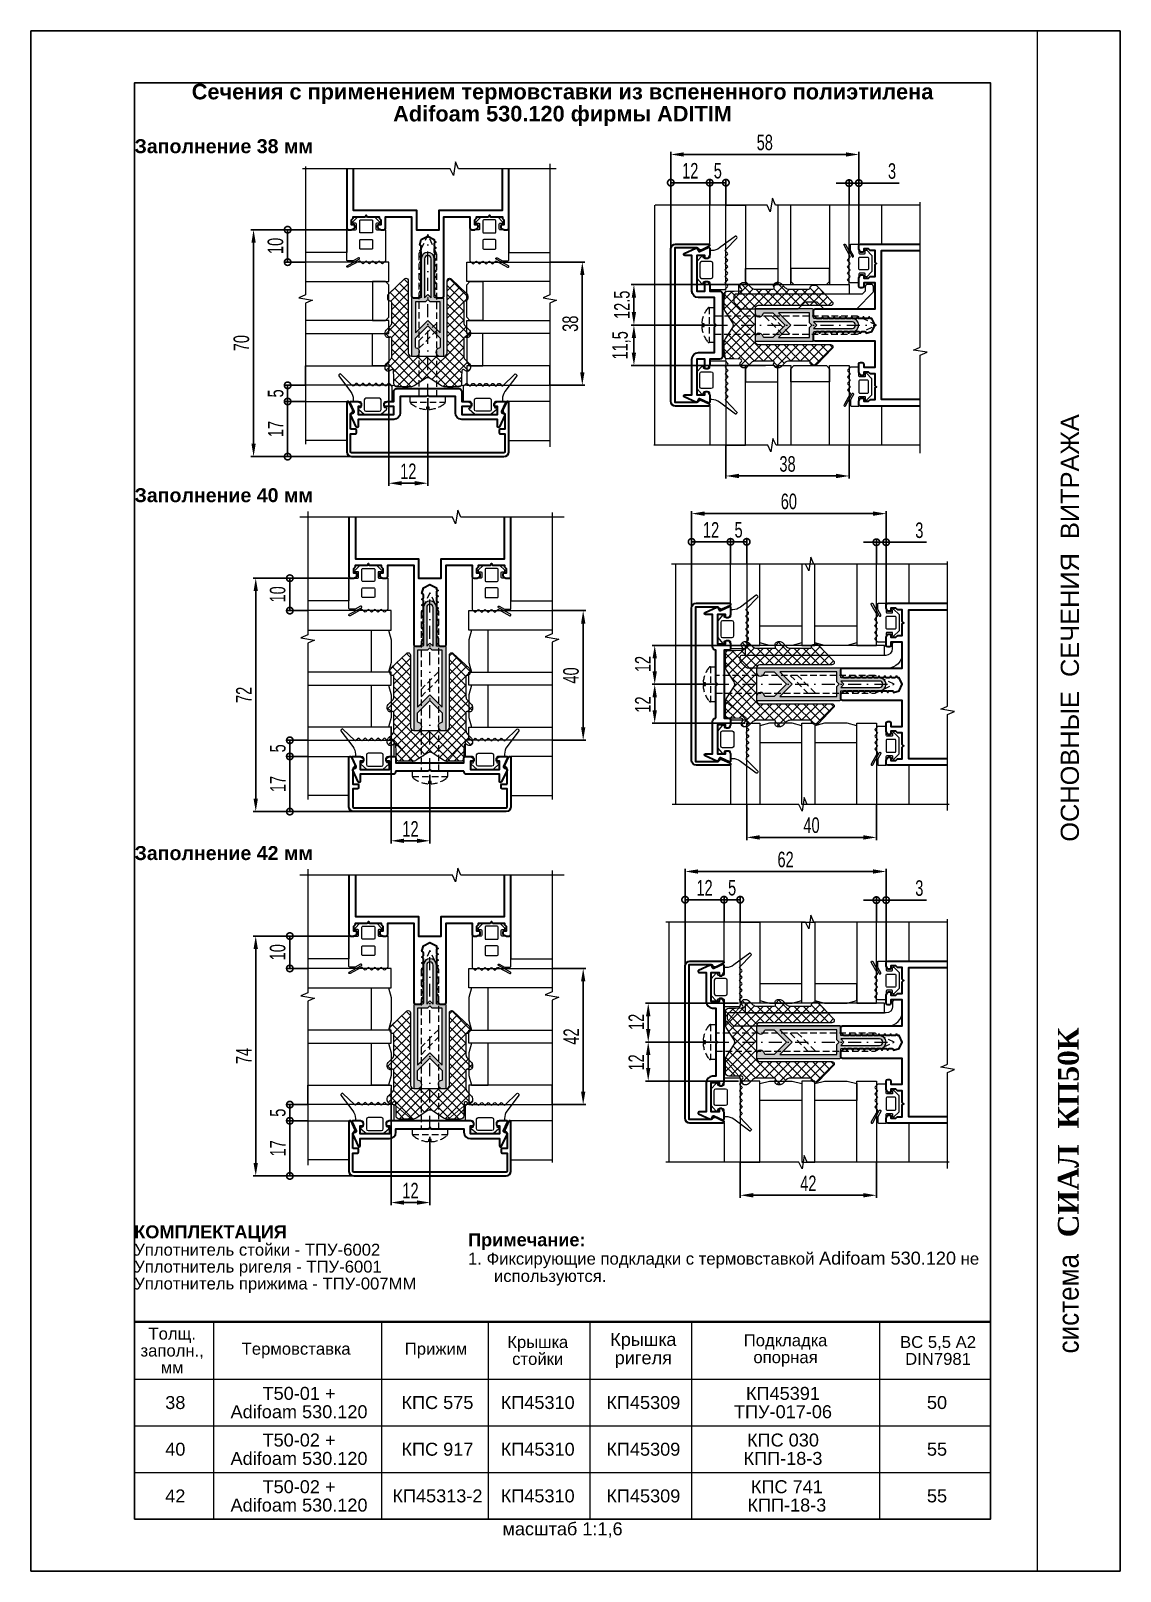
# Paper-space layout '23' of a CAD drawing. Extents: x 0 to 210, y 0 to 297.
# The model-space entities are those that its viewports show. They can reach past a viewport. Long polylines and large blocks are cut down to what shows.
import ezdxf
from ezdxf.enums import TextEntityAlignment as Align

# ---------------------------------------------------------------- set-up
doc = ezdxf.new("R2010")
doc.units = 0
doc.header["$LTSCALE"] = 5
doc.linetypes.add('DASHDOT', pattern=[1, 0.5, -0.25, 0, -0.25])
doc.linetypes.add('HIDDEN', pattern=[0.375, 0.25, -0.125])
doc.layers.get('0').update_dxf_attribs({"linetype": 'CONTINUOUS', "lineweight": 30})
doc.layers.get('DEFPOINTS').update_dxf_attribs({"linetype": 'CONTINUOUS'})
for name, color, linetype, lineweight in [('1', 6, 'DASHDOT', 13), ('2', 3, 'HIDDEN', 13), ('Dimentions', 5, 'CONTINUOUS', 15), ('Glass', 5, 'CONTINUOUS', 20), ('Ал подклад', 7, 'CONTINUOUS', 20), ('Герлен', 7, 'CONTINUOUS', 60), ('Зигзаг', 1, 'CONTINUOUS', 15), ('Конструкции', 252, 'CONTINUOUS', 20), ('Подкладки', 1, 'CONTINUOUS', 20), ('Рамки', 1, 'CONTINUOUS', 15), ('Текстовый', 7, 'CONTINUOUS', 9), ('Уплотнители', 1, 'CONTINUOUS', 20), ('Штриховка', 1, 'CONTINUOUS', 5)]:
    doc.layers.add(name, color=color, linetype=linetype, lineweight=lineweight)
doc.layers.add('Скрытые', color=14, linetype='CONTINUOUS', plot=False)
doc.styles.add('3', font='RUSS.SHX', dxfattribs={"width": 0.7, "height": 3})
doc.styles.add('Каталожный', font='arial.ttf', dxfattribs={"height": 2.5})
doc.styles.add('Фирм', font='arial.ttf', dxfattribs={"height": 3.5})
doc.styles.add('Фирм5', font='timesbd.ttf', dxfattribs={"height": 4})
doc.dimstyles.new('MX1_6', dxfattribs={"dimtxt": 3, "dimasz": 2.5, "dimexe": 0.5, "dimexo": 0, "dimgap": 0.8, "dimtad": 1, "dimlfac": 1.6, "dimdsep": 46, "dimtxsty": '3', "dimcen": 0, "dimclrd": 256, "dimclre": 256, "dimclrt": 256, "dimaunit": 1, "dimadec": 0, "dimazin": 0, "dimtfac": 1, "dimtmove": 0, "dimatfit": 1, "dimfxl": 1, "dimtvp": 1, "dimtolj": 1, "dimtzin": 0, "dimarcsym": 0})

psp = doc.layouts.new('23')

msp = doc.modelspace()

# ---------------------------------------------------------------- texts
at = {"layer": 'Скрытые', "linetype": 'Continuous', "insert": (4722.5, 7.9386), "char_height": 3.5, "width": 165, "attachment_point": 5, "style": 'Каталожный'}
msp.add_mtext('\\pxqc;{\\H0.71429x;масштаб 1:1,6}', dxfattribs=at)
at = {"layer": 'Текстовый'}
for s, height, style, p in [('ОСНОВНЫЕ  СЕЧЕНИЯ  ВИТРАЖА', 3.5, 'Фирм', (4822.0431, 140.6503)), ('СИАЛ  КП50К', 4, 'Фирм5', (4822, 64.3724))]:
    msp.add_text(s, height=height, rotation=90, dxfattribs=dict(at, style=style)).set_placement(p)
at = {"layer": 'Текстовый', "style": 'Фирм', "width": 0.9}
msp.add_text(' система ', height=4, rotation=90, dxfattribs=at).set_placement((4822, 51.5762), align=Align.CENTER)
at = {"layer": 'Текстовый', "linetype": 'Continuous', "line_spacing_factor": 0.85, "style": 'Каталожный'}
for s, insert, char_height, width, attachment_point in [('{\\fArial|b1|i0|c204|p34;Сечения с применением термовставки из вспененного полиэтилена\\PAdifoam 530.120 фирмы ADITIM}', (4722.5, 282.7033), 3, 165, 5), ('\\P\\pxql;{\\fArial|b1|i0|c204|p34;КОМПЛЕКТАЦИЯ\\P\\pi-2,l2,r-2.0333,se1.0833,t4;\\fArial|b0|i0|c204|p34;\\H0.92x;Уплотнитель стойки - ТПУ-6002\\PУплотнитель ригеля - ТПУ-6001\\PУплотнитель прижима - ТПУ-007ММ}', (4639.934, 70.2198), 2.5, 66.020014, 1), ('\\pxi-2,l2,r-2.0333,se1.0833,ql,t4;{\\fArial|b1|i0|c204|p34;Примечание:\\P\\pi0,l0;\\fArial|b0|i0|c204|p34;\\H0.92x;1. Фиксирующие подкладки с термовставкой }Adifoam 530.120{\\H0.92x; не используются.}', (4704.2851, 65.1548), 2.5, 100.714943, 1), ('Толщ.\\Pзаполн.,\\Pмм', (4647.2528, 42.5434), 2.3, 27.25, 5), ('Крышка \\Pстойки', (4717.7128, 42.5434), 2.3, 19.097083, 5), ('Крышка ригеля', (4738.0739, 42.5434), 2.5, 20.625, 5), ('Подкладка опорная', (4765.4906, 42.5434), 2.3, 27.25, 5), ('ВС 5,5 А2\\PDIN7981', (4794.8866, 42.5434), 2.3, 27.25, 5), ('Термовставка', (4671.1384, 42.5434), 2.3, 43.779088, 5), ('Прижим', (4698.1156, 42.5434), 2.3, 27.25, 5), ('38', (4647.8562, 32.5), 2.5, 12.712441, 5), ('Т50-01 +\\PAdifoam 530.120 ', (4671.7067, 32.5), 2.5, 29.826063, 5), ('КПС 575', (4698.3841, 32.5), 2.5, 19.560325, 5), ('КП45310', (4717.7128, 32.5), 2.5, 19.097083, 5), ('КП45309', (4738.0739, 32.5), 2.5, 20.625, 5), ('КП45391\\PТПУ-017-06', (4764.9952, 32.5), 2.5, 23.217592, 5), ('50', (4794.6875, 32.5), 2.5, 20.625, 5), ('40', (4647.8562, 23.5), 2.5, 12.712441, 5), ('Т50-02 +\\PAdifoam 530.120 ', (4671.7067, 23.5), 2.5, 29.826063, 5), ('КПС 917', (4698.3841, 23.5), 2.5, 19.560325, 5), ('КП45310', (4717.7128, 23.5), 2.5, 19.097083, 5), ('КП45309', (4738.0739, 23.5), 2.5, 20.625, 5), ('КПС 030\\PКПП-18-3', (4764.9952, 23.5), 2.5, 23.217592, 5), ('55', (4794.6875, 23.5), 2.5, 20.625, 5), ('42', (4647.8562, 14.5), 2.5, 12.712441, 5), ('Т50-02 +\\PAdifoam 530.120 ', (4671.7067, 14.5), 2.5, 29.826063, 5), ('КП45313-2', (4698.3841, 14.5), 2.5, 19.560325, 5), ('КП45310', (4717.7128, 14.5), 2.5, 19.097083, 5), ('КП45309', (4738.0739, 14.5), 2.5, 20.625, 5), ('КПС 741\\PКПП-18-3', (4765.7452, 14.5), 2.5, 33.717592, 5), ('55', (4794.6875, 14.5), 2.5, 20.625, 5)]:
    msp.add_mtext(s, dxfattribs=dict(at, insert=insert, char_height=char_height, width=width, attachment_point=attachment_point))
at = {"layer": 'Текстовый', "linetype": 'Continuous', "char_height": 2.7, "width": 42.664921, "attachment_point": 1, "style": 'Каталожный'}
for s, insert in [('\\pxql;{\\fArial|b1|i0|c204|p34;Заполнение 38 мм}', (4640, 276.1079)), ('\\pxql;{\\fArial|b1|i0|c204|p34;Заполнение 40 мм}', (4640, 208.8149)), ('\\pxql;{\\fArial|b1|i0|c204|p34;Заполнение 42 мм}', (4640, 139.8149))]:
    msp.add_mtext(s, dxfattribs=dict(at, insert=insert))

# ---------------------------------------------------------------- blocks, each defined once
blk = doc.blocks.new('*D492')
at = {"layer": 'DEFPOINTS', "color": 0, "linetype": 'Continuous', "transparency": 16777216}
for p in [(4720.07, 252.4), (4720.07, 228.65), (4726.31, 228.65)]:
    blk.add_point(p, dxfattribs=at)
at = {"layer": 'Dimentions', "linetype": 'Continuous', "lineweight": -2, "transparency": 16777216}
for p, q in [((4720.07, 252.4), (4726.81, 252.4)), ((4726.31, 249.9), (4726.31, 231.15)), ((4720.07, 228.65), (4726.81, 228.65))]:
    blk.add_line(p, q, dxfattribs=at)
at = {"layer": 'Dimentions', "linetype": 'Continuous', "transparency": 16777216}
for points in [[(4725.9, 249.9), (4726.73, 249.9), (4726.31, 252.4)], [(4725.9, 231.15), (4726.73, 231.15), (4726.31, 228.65)]]:
    blk.add_solid(points, dxfattribs=at)
at = {"layer": 'Dimentions', "linetype": 'Continuous', "transparency": 16777216, "insert": (4724.01, 240.53), "char_height": 3, "attachment_point": 5, "rotation": 90, "style": '3'}
blk.add_mtext('\\A1;38', dxfattribs=at)
blk = doc.blocks.new('_DotSmall')
at = {"color": 0, "linetype": 'ByBlock', "const_width": 0.5}
blk.add_lwpolyline([(-0.0625, 0, 1), (0.0625, 0, 1)], format="xyb", close=True, dxfattribs=at)
blk = doc.blocks.new('*D493')
at = {"layer": 'DEFPOINTS', "color": 0, "linetype": 'Continuous', "transparency": 16777216}
for p in [(4672.98, 228.65), (4669.51, 225.53), (4672.98, 225.53)]:
    blk.add_point(p, dxfattribs=at)
at = {"layer": 'Dimentions', "linetype": 'Continuous', "lineweight": -2, "transparency": 16777216}
for p, q in [((4672.98, 228.65), (4669.01, 228.65)), ((4669.51, 228.65), (4669.51, 225.53)), ((4672.98, 225.53), (4669.01, 225.53))]:
    blk.add_line(p, q, dxfattribs=at)
at = {"layer": 'Dimentions', "linetype": 'Continuous', "lineweight": -2, "transparency": 16777216, "xscale": 2.5, "yscale": 2.5, "zscale": 2.5}
for p, rotation in [((4669.51, 228.65), 90), ((4669.51, 225.53), 270)]:
    blk.add_blockref('_DotSmall', p, dxfattribs=dict(at, rotation=rotation))
at = {"layer": 'Dimentions', "linetype": 'Continuous', "transparency": 16777216, "insert": (4667.21, 227.09), "char_height": 3, "attachment_point": 5, "rotation": 90, "style": '3'}
blk.add_mtext('\\A1;5', dxfattribs=at)
blk = doc.blocks.new('*D494')
at = {"layer": 'DEFPOINTS', "color": 0, "linetype": 'Continuous', "transparency": 16777216}
for p in [(4672.98, 225.53), (4669.51, 214.9), (4682.97, 214.9)]:
    blk.add_point(p, dxfattribs=at)
at = {"layer": 'Dimentions', "linetype": 'Continuous', "lineweight": -2, "transparency": 16777216}
for p, q in [((4672.98, 225.53), (4669.01, 225.53)), ((4669.51, 225.53), (4669.51, 214.9)), ((4682.97, 214.9), (4669.01, 214.9))]:
    blk.add_line(p, q, dxfattribs=at)
at = {"layer": 'Dimentions', "linetype": 'Continuous', "lineweight": -2, "transparency": 16777216, "xscale": 2.5, "yscale": 2.5, "zscale": 2.5}
for p, rotation in [((4669.51, 225.53), 90), ((4669.51, 214.9), 270)]:
    blk.add_blockref('_DotSmall', p, dxfattribs=dict(at, rotation=rotation))
at = {"layer": 'Dimentions', "linetype": 'Continuous', "transparency": 16777216, "insert": (4667.21, 220.21), "char_height": 3, "attachment_point": 5, "rotation": 90, "style": '3'}
blk.add_mtext('\\A1;17', dxfattribs=at)
blk = doc.blocks.new('*D495')
at = {"layer": 'DEFPOINTS', "color": 0, "linetype": 'Continuous', "transparency": 16777216}
for p in [(4681.21, 258.65), (4669.51, 252.4), (4672.98, 252.4)]:
    blk.add_point(p, dxfattribs=at)
at = {"layer": 'Dimentions', "linetype": 'Continuous', "lineweight": -2, "transparency": 16777216}
for p, q in [((4681.21, 258.65), (4669.01, 258.65)), ((4669.51, 258.65), (4669.51, 252.4)), ((4672.98, 252.4), (4669.01, 252.4))]:
    blk.add_line(p, q, dxfattribs=at)
at = {"layer": 'Dimentions', "linetype": 'Continuous', "lineweight": -2, "transparency": 16777216, "xscale": 2.5, "yscale": 2.5, "zscale": 2.5}
for p, rotation in [((4669.51, 258.65), 90), ((4669.51, 252.4), 270)]:
    blk.add_blockref('_DotSmall', p, dxfattribs=dict(at, rotation=rotation))
at = {"layer": 'Dimentions', "linetype": 'Continuous', "transparency": 16777216, "insert": (4667.17, 255.53), "char_height": 3, "attachment_point": 5, "rotation": 90, "style": '3'}
blk.add_mtext('\\A1;10', dxfattribs=at)
blk = doc.blocks.new('*D496')
at = {"layer": 'DEFPOINTS', "color": 0, "linetype": 'Continuous', "transparency": 16777216}
for p in [(4681.21, 258.65), (4662.94, 214.9), (4681.84, 214.9)]:
    blk.add_point(p, dxfattribs=at)
at = {"layer": 'Dimentions', "linetype": 'Continuous', "lineweight": -2, "transparency": 16777216}
for p, q in [((4681.21, 258.65), (4662.44, 258.65)), ((4662.94, 256.15), (4662.94, 217.4)), ((4681.84, 214.9), (4662.44, 214.9))]:
    blk.add_line(p, q, dxfattribs=at)
at = {"layer": 'Dimentions', "linetype": 'Continuous', "transparency": 16777216}
for points in [[(4662.53, 256.15), (4663.36, 256.15), (4662.94, 258.65)], [(4662.53, 217.4), (4663.36, 217.4), (4662.94, 214.9)]]:
    blk.add_solid(points, dxfattribs=at)
at = {"layer": 'Dimentions', "linetype": 'Continuous', "transparency": 16777216, "insert": (4660.6, 236.78), "char_height": 3, "attachment_point": 5, "rotation": 90, "style": '3'}
blk.add_mtext('\\A1;70', dxfattribs=at)
blk = doc.blocks.new('*D497')
at = {"layer": 'DEFPOINTS', "color": 0, "linetype": 'Continuous', "transparency": 16777216}
for p in [(4743.37, 267.72), (4750.87, 263.41), (4743.37, 253.46)]:
    blk.add_point(p, dxfattribs=at)
at = {"layer": 'Dimentions', "linetype": 'Continuous', "lineweight": -2, "transparency": 16777216}
for p, q in [((4743.37, 253.46), (4743.37, 268.22)), ((4750.87, 267.72), (4743.37, 267.72)), ((4750.87, 263.41), (4750.87, 268.22))]:
    blk.add_line(p, q, dxfattribs=at)
at = {"layer": 'Dimentions', "linetype": 'Continuous', "lineweight": -2, "transparency": 16777216, "xscale": 2.5, "yscale": 2.5, "zscale": 2.5, "rotation": 180}
blk.add_blockref('_DotSmall', (4743.37, 267.72), dxfattribs=at)
at = {"layer": 'Dimentions', "linetype": 'Continuous', "lineweight": -2, "transparency": 16777216, "xscale": 2.5, "yscale": 2.5, "zscale": 2.5}
blk.add_blockref('_DotSmall', (4750.87, 267.72), dxfattribs=at)
at = {"layer": 'Dimentions', "linetype": 'Continuous', "transparency": 16777216, "insert": (4747.12, 270.02), "char_height": 3, "attachment_point": 5, "style": '3'}
blk.add_mtext('\\A1;12', dxfattribs=at)
blk = doc.blocks.new('*D498')
at = {"layer": 'DEFPOINTS', "color": 0, "linetype": 'Continuous', "transparency": 16777216}
for p in [(4779.62, 267.64), (4777.74, 263.41), (4779.62, 255.57)]:
    blk.add_point(p, dxfattribs=at)
at = {"layer": 'Dimentions', "linetype": 'Continuous', "lineweight": -2, "transparency": 16777216}
for p, q in [((4777.74, 267.64), (4775.24, 267.64)), ((4777.74, 263.41), (4777.74, 268.14)), ((4777.74, 267.64), (4779.62, 267.64)), ((4779.62, 255.57), (4779.62, 268.14)), ((4779.62, 267.64), (4787.42, 267.64))]:
    blk.add_line(p, q, dxfattribs=at)
at = {"layer": 'Dimentions', "linetype": 'Continuous', "lineweight": -2, "transparency": 16777216, "xscale": 2.5, "yscale": 2.5, "zscale": 2.5}
blk.add_blockref('_DotSmall', (4777.74, 267.64), dxfattribs=at)
at = {"layer": 'Dimentions', "linetype": 'Continuous', "lineweight": -2, "transparency": 16777216, "xscale": 2.5, "yscale": 2.5, "zscale": 2.5, "rotation": 180}
blk.add_blockref('_DotSmall', (4779.62, 267.64), dxfattribs=at)
at = {"layer": 'Dimentions', "linetype": 'Continuous', "transparency": 16777216, "insert": (4786.02, 269.94), "char_height": 3, "attachment_point": 5, "style": '3'}
blk.add_mtext('\\A1;3', dxfattribs=at)
blk = doc.blocks.new('*D499')
at = {"layer": 'DEFPOINTS', "color": 0, "linetype": 'Continuous', "transparency": 16777216}
for p in [(4743.37, 273.16), (4743.37, 263.41), (4779.62, 255.57)]:
    blk.add_point(p, dxfattribs=at)
at = {"layer": 'Dimentions', "linetype": 'Continuous', "lineweight": -2, "transparency": 16777216}
for p, q in [((4743.37, 263.41), (4743.37, 273.66)), ((4779.62, 255.57), (4779.62, 273.66)), ((4777.12, 273.16), (4745.87, 273.16))]:
    blk.add_line(p, q, dxfattribs=at)
at = {"layer": 'Dimentions', "linetype": 'Continuous', "transparency": 16777216}
for points in [[(4745.87, 273.57), (4745.87, 272.74), (4743.37, 273.16)], [(4777.12, 273.57), (4777.12, 272.74), (4779.62, 273.16)]]:
    blk.add_solid(points, dxfattribs=at)
at = {"layer": 'Dimentions', "linetype": 'Continuous', "transparency": 16777216, "insert": (4761.49, 275.46), "char_height": 3, "attachment_point": 5, "style": '3'}
blk.add_mtext('\\A1;58', dxfattribs=at)
blk = doc.blocks.new('*D500')
at = {"layer": 'DEFPOINTS', "color": 0, "linetype": 'Continuous', "transparency": 16777216}
for p in [(4753.99, 217.1), (4777.74, 217.1), (4777.74, 211.17)]:
    blk.add_point(p, dxfattribs=at)
at = {"layer": 'Dimentions', "linetype": 'Continuous', "lineweight": -2, "transparency": 16777216}
for p, q in [((4753.99, 217.1), (4753.99, 210.67)), ((4777.74, 217.1), (4777.74, 210.67)), ((4756.49, 211.17), (4775.24, 211.17))]:
    blk.add_line(p, q, dxfattribs=at)
at = {"layer": 'Dimentions', "linetype": 'Continuous', "transparency": 16777216}
for points in [[(4756.49, 211.59), (4756.49, 210.75), (4753.99, 211.17)], [(4775.24, 211.59), (4775.24, 210.75), (4777.74, 211.17)]]:
    blk.add_solid(points, dxfattribs=at)
at = {"layer": 'Dimentions', "linetype": 'Continuous', "transparency": 16777216, "insert": (4765.87, 213.47), "char_height": 3, "attachment_point": 5, "style": '3'}
blk.add_mtext('\\A1;38', dxfattribs=at)
blk = doc.blocks.new('*D501')
at = {"layer": 'DEFPOINTS', "color": 0, "linetype": 'Continuous', "transparency": 16777216}
for p in [(4753.99, 267.72), (4750.87, 263.41), (4753.99, 263.41)]:
    blk.add_point(p, dxfattribs=at)
at = {"layer": 'Dimentions', "linetype": 'Continuous', "lineweight": -2, "transparency": 16777216}
for p, q in [((4750.87, 263.41), (4750.87, 268.22)), ((4750.87, 267.72), (4753.99, 267.72)), ((4753.99, 263.41), (4753.99, 268.22))]:
    blk.add_line(p, q, dxfattribs=at)
at = {"layer": 'Dimentions', "linetype": 'Continuous', "lineweight": -2, "transparency": 16777216, "xscale": 2.5, "yscale": 2.5, "zscale": 2.5, "rotation": 180}
blk.add_blockref('_DotSmall', (4750.87, 267.72), dxfattribs=at)
at = {"layer": 'Dimentions', "linetype": 'Continuous', "lineweight": -2, "transparency": 16777216, "xscale": 2.5, "yscale": 2.5, "zscale": 2.5}
blk.add_blockref('_DotSmall', (4753.99, 267.72), dxfattribs=at)
at = {"layer": 'Dimentions', "linetype": 'Continuous', "transparency": 16777216, "insert": (4752.43, 270.02), "char_height": 3, "attachment_point": 5, "style": '3'}
blk.add_mtext('\\A1;5', dxfattribs=at)
blk = doc.blocks.new('*D502')
at = {"layer": 'DEFPOINTS', "color": 0, "linetype": 'Continuous', "transparency": 16777216}
for p in [(4736.26, 248.07), (4757.25, 248.07), (4751.73, 240.26)]:
    blk.add_point(p, dxfattribs=at)
at = {"layer": 'Dimentions', "linetype": 'Continuous', "lineweight": -2, "transparency": 16777216}
for p, q in [((4757.25, 248.07), (4735.76, 248.07)), ((4736.26, 242.76), (4736.26, 245.57)), ((4751.73, 240.26), (4735.76, 240.26))]:
    blk.add_line(p, q, dxfattribs=at)
at = {"layer": 'Dimentions', "linetype": 'Continuous', "transparency": 16777216}
for points in [[(4735.84, 245.57), (4736.67, 245.57), (4736.26, 248.07)], [(4735.84, 242.76), (4736.67, 242.76), (4736.26, 240.26)]]:
    blk.add_solid(points, dxfattribs=at)
at = {"layer": 'Dimentions', "linetype": 'Continuous', "transparency": 16777216, "insert": (4733.96, 244.17), "char_height": 3, "attachment_point": 5, "rotation": 90, "style": '3'}
blk.add_mtext('\\A1;12.5', dxfattribs=at)
blk = doc.blocks.new('*D503')
at = {"layer": 'DEFPOINTS', "color": 0, "linetype": 'Continuous', "transparency": 16777216}
for p in [(4751.73, 240.26), (4736.26, 232.45), (4761.62, 232.45)]:
    blk.add_point(p, dxfattribs=at)
at = {"layer": 'Dimentions', "linetype": 'Continuous', "lineweight": -2, "transparency": 16777216}
for p, q in [((4751.73, 240.26), (4735.76, 240.26)), ((4736.26, 237.76), (4736.26, 234.95)), ((4761.62, 232.45), (4735.76, 232.45))]:
    blk.add_line(p, q, dxfattribs=at)
at = {"layer": 'Dimentions', "linetype": 'Continuous', "transparency": 16777216}
for points in [[(4735.84, 237.76), (4736.67, 237.76), (4736.26, 240.26)], [(4735.84, 234.95), (4736.67, 234.95), (4736.26, 232.45)]]:
    blk.add_solid(points, dxfattribs=at)
at = {"layer": 'Dimentions', "linetype": 'Continuous', "transparency": 16777216, "insert": (4733.85, 236.35), "char_height": 3, "attachment_point": 5, "rotation": 90, "style": '3'}
blk.add_mtext('\\A1;11,5', dxfattribs=at)
blk = doc.blocks.new('*D504')
at = {"layer": 'DEFPOINTS', "color": 0, "linetype": 'Continuous', "transparency": 16777216}
for p in [(4689.02, 231.78), (4696.52, 226.15), (4696.52, 209.77)]:
    blk.add_point(p, dxfattribs=at)
at = {"layer": 'Dimentions', "linetype": 'Continuous', "lineweight": -2, "transparency": 16777216}
for p, q in [((4689.02, 231.78), (4689.02, 209.27)), ((4696.52, 226.15), (4696.52, 209.27)), ((4691.52, 209.77), (4694.02, 209.77))]:
    blk.add_line(p, q, dxfattribs=at)
at = {"layer": 'Dimentions', "linetype": 'Continuous', "transparency": 16777216}
for points in [[(4691.52, 210.18), (4691.52, 209.35), (4689.02, 209.77)], [(4694.02, 210.18), (4694.02, 209.35), (4696.52, 209.77)]]:
    blk.add_solid(points, dxfattribs=at)
at = {"layer": 'Dimentions', "linetype": 'Continuous', "transparency": 16777216, "insert": (4692.77, 212.07), "char_height": 3, "attachment_point": 5, "style": '3'}
blk.add_mtext('\\A1;12', dxfattribs=at)
blk = doc.blocks.new('*D505')
at = {"layer": 'DEFPOINTS', "color": 0, "linetype": 'Continuous', "transparency": 16777216}
for p in [(4720.48, 185.21), (4720.48, 160.21), (4726.48, 160.21)]:
    blk.add_point(p, dxfattribs=at)
at = {"layer": 'Dimentions', "linetype": 'Continuous', "lineweight": -2, "transparency": 16777216}
for p, q in [((4720.48, 185.21), (4726.98, 185.21)), ((4726.48, 182.71), (4726.48, 162.71)), ((4720.48, 160.21), (4726.98, 160.21))]:
    blk.add_line(p, q, dxfattribs=at)
at = {"layer": 'Dimentions', "linetype": 'Continuous', "transparency": 16777216}
for points in [[(4726.07, 182.71), (4726.9, 182.71), (4726.48, 185.21)], [(4726.07, 162.71), (4726.9, 162.71), (4726.48, 160.21)]]:
    blk.add_solid(points, dxfattribs=at)
at = {"layer": 'Dimentions', "linetype": 'Continuous', "transparency": 16777216, "insert": (4724.14, 172.71), "char_height": 3, "attachment_point": 5, "rotation": 90, "style": '3'}
blk.add_mtext('\\A1;40', dxfattribs=at)
blk = doc.blocks.new('*D506')
at = {"layer": 'DEFPOINTS', "color": 0, "linetype": 'Continuous', "transparency": 16777216}
for p in [(4673.39, 160.21), (4669.93, 157.09), (4673.39, 157.09)]:
    blk.add_point(p, dxfattribs=at)
at = {"layer": 'Dimentions', "linetype": 'Continuous', "lineweight": -2, "transparency": 16777216}
for p, q in [((4673.39, 160.21), (4669.43, 160.21)), ((4669.93, 160.21), (4669.93, 157.09)), ((4673.39, 157.09), (4669.43, 157.09))]:
    blk.add_line(p, q, dxfattribs=at)
at = {"layer": 'Dimentions', "linetype": 'Continuous', "lineweight": -2, "transparency": 16777216, "xscale": 2.5, "yscale": 2.5, "zscale": 2.5}
for p, rotation in [((4669.93, 160.21), 90), ((4669.93, 157.09), 270)]:
    blk.add_blockref('_DotSmall', p, dxfattribs=dict(at, rotation=rotation))
at = {"layer": 'Dimentions', "linetype": 'Continuous', "transparency": 16777216, "insert": (4667.63, 158.65), "char_height": 3, "attachment_point": 5, "rotation": 90, "style": '3'}
blk.add_mtext('\\A1;5', dxfattribs=at)
blk = doc.blocks.new('*D507')
at = {"layer": 'DEFPOINTS', "color": 0, "linetype": 'Continuous', "transparency": 16777216}
for p in [(4673.39, 157.09), (4669.93, 146.46), (4683.38, 146.46)]:
    blk.add_point(p, dxfattribs=at)
at = {"layer": 'Dimentions', "linetype": 'Continuous', "lineweight": -2, "transparency": 16777216}
for p, q in [((4673.39, 157.09), (4669.43, 157.09)), ((4669.93, 157.09), (4669.93, 146.46)), ((4683.38, 146.46), (4669.43, 146.46))]:
    blk.add_line(p, q, dxfattribs=at)
at = {"layer": 'Dimentions', "linetype": 'Continuous', "lineweight": -2, "transparency": 16777216, "xscale": 2.5, "yscale": 2.5, "zscale": 2.5}
for p, rotation in [((4669.93, 157.09), 90), ((4669.93, 146.46), 270)]:
    blk.add_blockref('_DotSmall', p, dxfattribs=dict(at, rotation=rotation))
at = {"layer": 'Dimentions', "linetype": 'Continuous', "transparency": 16777216, "insert": (4667.63, 151.77), "char_height": 3, "attachment_point": 5, "rotation": 90, "style": '3'}
blk.add_mtext('\\A1;17', dxfattribs=at)
blk = doc.blocks.new('*D508')
at = {"layer": 'DEFPOINTS', "color": 0, "linetype": 'Continuous', "transparency": 16777216}
for p in [(4681.63, 191.46), (4669.93, 185.21), (4673.39, 185.21)]:
    blk.add_point(p, dxfattribs=at)
at = {"layer": 'Dimentions', "linetype": 'Continuous', "lineweight": -2, "transparency": 16777216}
for p, q in [((4681.63, 191.46), (4669.43, 191.46)), ((4669.93, 191.46), (4669.93, 185.21)), ((4673.39, 185.21), (4669.43, 185.21))]:
    blk.add_line(p, q, dxfattribs=at)
at = {"layer": 'Dimentions', "linetype": 'Continuous', "lineweight": -2, "transparency": 16777216, "xscale": 2.5, "yscale": 2.5, "zscale": 2.5}
for p, rotation in [((4669.93, 191.46), 90), ((4669.93, 185.21), 270)]:
    blk.add_blockref('_DotSmall', p, dxfattribs=dict(at, rotation=rotation))
at = {"layer": 'Dimentions', "linetype": 'Continuous', "transparency": 16777216, "insert": (4667.59, 188.34), "char_height": 3, "attachment_point": 5, "rotation": 90, "style": '3'}
blk.add_mtext('\\A1;10', dxfattribs=at)
blk = doc.blocks.new('*D509')
at = {"layer": 'DEFPOINTS', "color": 0, "linetype": 'Continuous', "transparency": 16777216}
for p in [(4681.63, 191.46), (4663.36, 146.46), (4682.25, 146.46)]:
    blk.add_point(p, dxfattribs=at)
at = {"layer": 'Dimentions', "linetype": 'Continuous', "lineweight": -2, "transparency": 16777216}
for p, q in [((4681.63, 191.46), (4662.86, 191.46)), ((4663.36, 188.96), (4663.36, 148.96)), ((4682.25, 146.46), (4662.86, 146.46))]:
    blk.add_line(p, q, dxfattribs=at)
at = {"layer": 'Dimentions', "linetype": 'Continuous', "transparency": 16777216}
for points in [[(4662.94, 188.96), (4663.78, 188.96), (4663.36, 191.46)], [(4662.94, 148.96), (4663.78, 148.96), (4663.36, 146.46)]]:
    blk.add_solid(points, dxfattribs=at)
at = {"layer": 'Dimentions', "linetype": 'Continuous', "transparency": 16777216, "insert": (4661.06, 168.96), "char_height": 3, "attachment_point": 5, "rotation": 90, "style": '3'}
blk.add_mtext('\\A1;72', dxfattribs=at)
blk = doc.blocks.new('*D510')
at = {"layer": 'DEFPOINTS', "color": 0, "linetype": 'Continuous', "transparency": 16777216}
for p in [(4747.38, 198.47), (4754.88, 194.16), (4747.38, 184.21)]:
    blk.add_point(p, dxfattribs=at)
at = {"layer": 'Dimentions', "linetype": 'Continuous', "lineweight": -2, "transparency": 16777216}
for p, q in [((4747.38, 184.21), (4747.38, 198.97)), ((4754.88, 198.47), (4747.38, 198.47)), ((4754.88, 194.16), (4754.88, 198.97))]:
    blk.add_line(p, q, dxfattribs=at)
at = {"layer": 'Dimentions', "linetype": 'Continuous', "lineweight": -2, "transparency": 16777216, "xscale": 2.5, "yscale": 2.5, "zscale": 2.5, "rotation": 180}
blk.add_blockref('_DotSmall', (4747.38, 198.47), dxfattribs=at)
at = {"layer": 'Dimentions', "linetype": 'Continuous', "lineweight": -2, "transparency": 16777216, "xscale": 2.5, "yscale": 2.5, "zscale": 2.5}
blk.add_blockref('_DotSmall', (4754.88, 198.47), dxfattribs=at)
at = {"layer": 'Dimentions', "linetype": 'Continuous', "transparency": 16777216, "insert": (4751.13, 200.77), "char_height": 3, "attachment_point": 5, "style": '3'}
blk.add_mtext('\\A1;12', dxfattribs=at)
blk = doc.blocks.new('*D511')
at = {"layer": 'DEFPOINTS', "color": 0, "linetype": 'Continuous', "transparency": 16777216}
for p in [(4784.88, 198.39), (4783, 194.16), (4784.88, 186.32)]:
    blk.add_point(p, dxfattribs=at)
at = {"layer": 'Dimentions', "linetype": 'Continuous', "lineweight": -2, "transparency": 16777216}
for p, q in [((4783, 198.39), (4780.5, 198.39)), ((4783, 194.16), (4783, 198.89)), ((4783, 198.39), (4784.88, 198.39)), ((4784.88, 186.32), (4784.88, 198.89)), ((4784.88, 198.39), (4792.68, 198.39))]:
    blk.add_line(p, q, dxfattribs=at)
at = {"layer": 'Dimentions', "linetype": 'Continuous', "lineweight": -2, "transparency": 16777216, "xscale": 2.5, "yscale": 2.5, "zscale": 2.5}
blk.add_blockref('_DotSmall', (4783, 198.39), dxfattribs=at)
at = {"layer": 'Dimentions', "linetype": 'Continuous', "lineweight": -2, "transparency": 16777216, "xscale": 2.5, "yscale": 2.5, "zscale": 2.5, "rotation": 180}
blk.add_blockref('_DotSmall', (4784.88, 198.39), dxfattribs=at)
at = {"layer": 'Dimentions', "linetype": 'Continuous', "transparency": 16777216, "insert": (4791.28, 200.69), "char_height": 3, "attachment_point": 5, "style": '3'}
blk.add_mtext('\\A1;3', dxfattribs=at)
blk = doc.blocks.new('*D512')
at = {"layer": 'DEFPOINTS', "color": 0, "linetype": 'Continuous', "transparency": 16777216}
for p in [(4747.38, 203.91), (4747.38, 185.7), (4784.88, 186.32)]:
    blk.add_point(p, dxfattribs=at)
at = {"layer": 'Dimentions', "linetype": 'Continuous', "lineweight": -2, "transparency": 16777216}
for p, q in [((4747.38, 185.7), (4747.38, 204.41)), ((4782.38, 203.91), (4749.88, 203.91)), ((4784.88, 186.32), (4784.88, 204.41))]:
    blk.add_line(p, q, dxfattribs=at)
at = {"layer": 'Dimentions', "linetype": 'Continuous', "transparency": 16777216}
for points in [[(4749.88, 204.32), (4749.88, 203.49), (4747.38, 203.91)], [(4782.38, 204.32), (4782.38, 203.49), (4784.88, 203.91)]]:
    blk.add_solid(points, dxfattribs=at)
at = {"layer": 'Dimentions', "linetype": 'Continuous', "transparency": 16777216, "insert": (4766.13, 206.25), "char_height": 3, "attachment_point": 5, "style": '3'}
blk.add_mtext('\\A1;60', dxfattribs=at)
blk = doc.blocks.new('*D513')
at = {"layer": 'DEFPOINTS', "color": 0, "linetype": 'Continuous', "transparency": 16777216}
for p in [(4758, 147.85), (4783, 147.85), (4783, 141.48)]:
    blk.add_point(p, dxfattribs=at)
at = {"layer": 'Dimentions', "linetype": 'Continuous', "lineweight": -2, "transparency": 16777216}
for p, q in [((4758, 147.85), (4758, 140.98)), ((4783, 147.85), (4783, 140.98)), ((4760.5, 141.48), (4780.5, 141.48))]:
    blk.add_line(p, q, dxfattribs=at)
at = {"layer": 'Dimentions', "linetype": 'Continuous', "transparency": 16777216}
for points in [[(4760.5, 141.9), (4760.5, 141.06), (4758, 141.48)], [(4780.5, 141.9), (4780.5, 141.06), (4783, 141.48)]]:
    blk.add_solid(points, dxfattribs=at)
at = {"layer": 'Dimentions', "linetype": 'Continuous', "transparency": 16777216, "insert": (4770.5, 143.82), "char_height": 3, "attachment_point": 5, "style": '3'}
blk.add_mtext('\\A1;40', dxfattribs=at)
blk = doc.blocks.new('*D514')
at = {"layer": 'DEFPOINTS', "color": 0, "linetype": 'Continuous', "transparency": 16777216}
for p in [(4758, 198.47), (4754.88, 194.16), (4758, 194.16)]:
    blk.add_point(p, dxfattribs=at)
at = {"layer": 'Dimentions', "linetype": 'Continuous', "lineweight": -2, "transparency": 16777216}
for p, q in [((4754.88, 194.16), (4754.88, 198.97)), ((4754.88, 198.47), (4758, 198.47)), ((4758, 194.16), (4758, 198.97))]:
    blk.add_line(p, q, dxfattribs=at)
at = {"layer": 'Dimentions', "linetype": 'Continuous', "lineweight": -2, "transparency": 16777216, "xscale": 2.5, "yscale": 2.5, "zscale": 2.5, "rotation": 180}
blk.add_blockref('_DotSmall', (4754.88, 198.47), dxfattribs=at)
at = {"layer": 'Dimentions', "linetype": 'Continuous', "lineweight": -2, "transparency": 16777216, "xscale": 2.5, "yscale": 2.5, "zscale": 2.5}
blk.add_blockref('_DotSmall', (4758, 198.47), dxfattribs=at)
at = {"layer": 'Dimentions', "linetype": 'Continuous', "transparency": 16777216, "insert": (4756.44, 200.77), "char_height": 3, "attachment_point": 5, "style": '3'}
blk.add_mtext('\\A1;5', dxfattribs=at)
blk = doc.blocks.new('*D515')
at = {"layer": 'DEFPOINTS', "color": 0, "linetype": 'Continuous', "transparency": 16777216}
for p in [(4689.44, 162.84), (4696.94, 153.53), (4696.94, 140.83)]:
    blk.add_point(p, dxfattribs=at)
at = {"layer": 'Dimentions', "linetype": 'Continuous', "lineweight": -2, "transparency": 16777216}
for p, q in [((4689.44, 162.84), (4689.44, 140.33)), ((4696.94, 153.53), (4696.94, 140.33)), ((4691.94, 140.83), (4694.44, 140.83))]:
    blk.add_line(p, q, dxfattribs=at)
at = {"layer": 'Dimentions', "linetype": 'Continuous', "transparency": 16777216}
for points in [[(4691.94, 141.24), (4691.94, 140.41), (4689.44, 140.83)], [(4694.44, 141.24), (4694.44, 140.41), (4696.94, 140.83)]]:
    blk.add_solid(points, dxfattribs=at)
at = {"layer": 'Dimentions', "linetype": 'Continuous', "transparency": 16777216, "insert": (4693.19, 143.13), "char_height": 3, "attachment_point": 5, "style": '3'}
blk.add_mtext('\\A1;12', dxfattribs=at)
blk = doc.blocks.new('*D516')
at = {"layer": 'DEFPOINTS', "color": 0, "linetype": 'Continuous', "transparency": 16777216}
for p in [(4740.27, 178.51), (4757.69, 178.51), (4752.07, 171.01)]:
    blk.add_point(p, dxfattribs=at)
at = {"layer": 'Dimentions', "linetype": 'Continuous', "lineweight": -2, "transparency": 16777216}
for p, q in [((4757.69, 178.51), (4739.77, 178.51)), ((4740.27, 173.51), (4740.27, 176.01)), ((4752.07, 171.01), (4739.77, 171.01))]:
    blk.add_line(p, q, dxfattribs=at)
at = {"layer": 'Dimentions', "linetype": 'Continuous', "transparency": 16777216}
for points in [[(4739.85, 176.01), (4740.69, 176.01), (4740.27, 178.51)], [(4739.85, 173.51), (4740.69, 173.51), (4740.27, 171.01)]]:
    blk.add_solid(points, dxfattribs=at)
at = {"layer": 'Dimentions', "linetype": 'Continuous', "transparency": 16777216, "insert": (4737.97, 174.91), "char_height": 3, "attachment_point": 5, "rotation": 90, "style": '3'}
blk.add_mtext('\\A1;12', dxfattribs=at)
blk = doc.blocks.new('*D517')
at = {"layer": 'DEFPOINTS', "color": 0, "linetype": 'Continuous', "transparency": 16777216}
for p in [(4720.48, 116.21), (4720.48, 89.96), (4726.48, 89.96)]:
    blk.add_point(p, dxfattribs=at)
at = {"layer": 'Dimentions', "linetype": 'Continuous', "lineweight": -2, "transparency": 16777216}
for p, q in [((4720.48, 116.21), (4726.98, 116.21)), ((4726.48, 113.71), (4726.48, 92.46)), ((4720.48, 89.96), (4726.98, 89.96))]:
    blk.add_line(p, q, dxfattribs=at)
at = {"layer": 'Dimentions', "linetype": 'Continuous', "transparency": 16777216}
for points in [[(4726.07, 113.71), (4726.9, 113.71), (4726.48, 116.21)], [(4726.07, 92.46), (4726.9, 92.46), (4726.48, 89.96)]]:
    blk.add_solid(points, dxfattribs=at)
at = {"layer": 'Dimentions', "linetype": 'Continuous', "transparency": 16777216, "insert": (4724.18, 103.09), "char_height": 3, "attachment_point": 5, "rotation": 90, "style": '3'}
blk.add_mtext('\\A1;42', dxfattribs=at)
blk = doc.blocks.new('*D518')
at = {"layer": 'DEFPOINTS', "color": 0, "linetype": 'Continuous', "transparency": 16777216}
for p in [(4673.39, 89.96), (4669.93, 86.84), (4673.39, 86.84)]:
    blk.add_point(p, dxfattribs=at)
at = {"layer": 'Dimentions', "linetype": 'Continuous', "lineweight": -2, "transparency": 16777216}
for p, q in [((4673.39, 89.96), (4669.43, 89.96)), ((4669.93, 89.96), (4669.93, 86.84)), ((4673.39, 86.84), (4669.43, 86.84))]:
    blk.add_line(p, q, dxfattribs=at)
at = {"layer": 'Dimentions', "linetype": 'Continuous', "lineweight": -2, "transparency": 16777216, "xscale": 2.5, "yscale": 2.5, "zscale": 2.5}
for p, rotation in [((4669.93, 89.96), 90), ((4669.93, 86.84), 270)]:
    blk.add_blockref('_DotSmall', p, dxfattribs=dict(at, rotation=rotation))
at = {"layer": 'Dimentions', "linetype": 'Continuous', "transparency": 16777216, "insert": (4667.63, 88.4), "char_height": 3, "attachment_point": 5, "rotation": 90, "style": '3'}
blk.add_mtext('\\A1;5', dxfattribs=at)
blk = doc.blocks.new('*D519')
at = {"layer": 'DEFPOINTS', "color": 0, "linetype": 'Continuous', "transparency": 16777216}
for p in [(4673.39, 86.84), (4669.93, 76.21), (4683.38, 76.21)]:
    blk.add_point(p, dxfattribs=at)
at = {"layer": 'Dimentions', "linetype": 'Continuous', "lineweight": -2, "transparency": 16777216}
for p, q in [((4673.39, 86.84), (4669.43, 86.84)), ((4669.93, 86.84), (4669.93, 76.21)), ((4683.38, 76.21), (4669.43, 76.21))]:
    blk.add_line(p, q, dxfattribs=at)
at = {"layer": 'Dimentions', "linetype": 'Continuous', "lineweight": -2, "transparency": 16777216, "xscale": 2.5, "yscale": 2.5, "zscale": 2.5}
for p, rotation in [((4669.93, 86.84), 90), ((4669.93, 76.21), 270)]:
    blk.add_blockref('_DotSmall', p, dxfattribs=dict(at, rotation=rotation))
at = {"layer": 'Dimentions', "linetype": 'Continuous', "transparency": 16777216, "insert": (4667.63, 81.52), "char_height": 3, "attachment_point": 5, "rotation": 90, "style": '3'}
blk.add_mtext('\\A1;17', dxfattribs=at)
blk = doc.blocks.new('*D520')
at = {"layer": 'DEFPOINTS', "color": 0, "linetype": 'Continuous', "transparency": 16777216}
for p in [(4681.63, 122.46), (4669.93, 116.21), (4673.39, 116.21)]:
    blk.add_point(p, dxfattribs=at)
at = {"layer": 'Dimentions', "linetype": 'Continuous', "lineweight": -2, "transparency": 16777216}
for p, q in [((4681.63, 122.46), (4669.43, 122.46)), ((4669.93, 122.46), (4669.93, 116.21)), ((4673.39, 116.21), (4669.43, 116.21))]:
    blk.add_line(p, q, dxfattribs=at)
at = {"layer": 'Dimentions', "linetype": 'Continuous', "lineweight": -2, "transparency": 16777216, "xscale": 2.5, "yscale": 2.5, "zscale": 2.5}
for p, rotation in [((4669.93, 122.46), 90), ((4669.93, 116.21), 270)]:
    blk.add_blockref('_DotSmall', p, dxfattribs=dict(at, rotation=rotation))
at = {"layer": 'Dimentions', "linetype": 'Continuous', "transparency": 16777216, "insert": (4667.59, 119.34), "char_height": 3, "attachment_point": 5, "rotation": 90, "style": '3'}
blk.add_mtext('\\A1;10', dxfattribs=at)
blk = doc.blocks.new('*D521')
at = {"layer": 'DEFPOINTS', "color": 0, "linetype": 'Continuous', "transparency": 16777216}
for p in [(4681.63, 122.46), (4663.36, 76.21), (4684.01, 76.21)]:
    blk.add_point(p, dxfattribs=at)
at = {"layer": 'Dimentions', "linetype": 'Continuous', "lineweight": -2, "transparency": 16777216}
for p, q in [((4681.63, 122.46), (4662.86, 122.46)), ((4663.36, 119.96), (4663.36, 78.71)), ((4684.01, 76.21), (4662.86, 76.21))]:
    blk.add_line(p, q, dxfattribs=at)
at = {"layer": 'Dimentions', "linetype": 'Continuous', "transparency": 16777216}
for points in [[(4662.94, 119.96), (4663.78, 119.96), (4663.36, 122.46)], [(4662.94, 78.71), (4663.78, 78.71), (4663.36, 76.21)]]:
    blk.add_solid(points, dxfattribs=at)
at = {"layer": 'Dimentions', "linetype": 'Continuous', "transparency": 16777216, "insert": (4661.06, 99.34), "char_height": 3, "attachment_point": 5, "rotation": 90, "style": '3'}
blk.add_mtext('\\A1;74', dxfattribs=at)
blk = doc.blocks.new('*D522')
at = {"layer": 'DEFPOINTS', "color": 0, "linetype": 'Continuous', "transparency": 16777216}
for p in [(4746.13, 129.47), (4753.63, 125.16), (4746.13, 115.21)]:
    blk.add_point(p, dxfattribs=at)
at = {"layer": 'Dimentions', "linetype": 'Continuous', "lineweight": -2, "transparency": 16777216}
for p, q in [((4746.13, 115.21), (4746.13, 129.97)), ((4753.63, 129.47), (4746.13, 129.47)), ((4753.63, 125.16), (4753.63, 129.97))]:
    blk.add_line(p, q, dxfattribs=at)
at = {"layer": 'Dimentions', "linetype": 'Continuous', "lineweight": -2, "transparency": 16777216, "xscale": 2.5, "yscale": 2.5, "zscale": 2.5, "rotation": 180}
blk.add_blockref('_DotSmall', (4746.13, 129.47), dxfattribs=at)
at = {"layer": 'Dimentions', "linetype": 'Continuous', "lineweight": -2, "transparency": 16777216, "xscale": 2.5, "yscale": 2.5, "zscale": 2.5}
blk.add_blockref('_DotSmall', (4753.63, 129.47), dxfattribs=at)
at = {"layer": 'Dimentions', "linetype": 'Continuous', "transparency": 16777216, "insert": (4749.88, 131.77), "char_height": 3, "attachment_point": 5, "style": '3'}
blk.add_mtext('\\A1;12', dxfattribs=at)
blk = doc.blocks.new('*D523')
at = {"layer": 'DEFPOINTS', "color": 0, "linetype": 'Continuous', "transparency": 16777216}
for p in [(4784.88, 129.39), (4783, 125.16), (4784.88, 117.32)]:
    blk.add_point(p, dxfattribs=at)
at = {"layer": 'Dimentions', "linetype": 'Continuous', "lineweight": -2, "transparency": 16777216}
for p, q in [((4783, 129.39), (4780.5, 129.39)), ((4783, 125.16), (4783, 129.89)), ((4783, 129.39), (4784.88, 129.39)), ((4784.88, 117.32), (4784.88, 129.89)), ((4784.88, 129.39), (4792.68, 129.39))]:
    blk.add_line(p, q, dxfattribs=at)
at = {"layer": 'Dimentions', "linetype": 'Continuous', "lineweight": -2, "transparency": 16777216, "xscale": 2.5, "yscale": 2.5, "zscale": 2.5}
blk.add_blockref('_DotSmall', (4783, 129.39), dxfattribs=at)
at = {"layer": 'Dimentions', "linetype": 'Continuous', "lineweight": -2, "transparency": 16777216, "xscale": 2.5, "yscale": 2.5, "zscale": 2.5, "rotation": 180}
blk.add_blockref('_DotSmall', (4784.88, 129.39), dxfattribs=at)
at = {"layer": 'Dimentions', "linetype": 'Continuous', "transparency": 16777216, "insert": (4791.28, 131.69), "char_height": 3, "attachment_point": 5, "style": '3'}
blk.add_mtext('\\A1;3', dxfattribs=at)
blk = doc.blocks.new('*D524')
at = {"layer": 'DEFPOINTS', "color": 0, "linetype": 'Continuous', "transparency": 16777216}
for p in [(4746.13, 134.91), (4746.13, 116.7), (4784.88, 117.32)]:
    blk.add_point(p, dxfattribs=at)
at = {"layer": 'Dimentions', "linetype": 'Continuous', "lineweight": -2, "transparency": 16777216}
for p, q in [((4746.13, 116.7), (4746.13, 135.41)), ((4782.38, 134.91), (4748.63, 134.91)), ((4784.88, 117.32), (4784.88, 135.41))]:
    blk.add_line(p, q, dxfattribs=at)
at = {"layer": 'Dimentions', "linetype": 'Continuous', "transparency": 16777216}
for points in [[(4748.63, 135.32), (4748.63, 134.49), (4746.13, 134.91)], [(4782.38, 135.32), (4782.38, 134.49), (4784.88, 134.91)]]:
    blk.add_solid(points, dxfattribs=at)
at = {"layer": 'Dimentions', "linetype": 'Continuous', "transparency": 16777216, "insert": (4765.5, 137.21), "char_height": 3, "attachment_point": 5, "style": '3'}
blk.add_mtext('\\A1;62', dxfattribs=at)
blk = doc.blocks.new('*D525')
at = {"layer": 'DEFPOINTS', "color": 0, "linetype": 'Continuous', "transparency": 16777216}
for p in [(4756.75, 78.85), (4783, 78.85), (4783, 72.48)]:
    blk.add_point(p, dxfattribs=at)
at = {"layer": 'Dimentions', "linetype": 'Continuous', "lineweight": -2, "transparency": 16777216}
for p, q in [((4756.75, 78.85), (4756.75, 71.98)), ((4783, 78.85), (4783, 71.98)), ((4759.25, 72.48), (4780.5, 72.48))]:
    blk.add_line(p, q, dxfattribs=at)
at = {"layer": 'Dimentions', "linetype": 'Continuous', "transparency": 16777216}
for points in [[(4759.25, 72.9), (4759.25, 72.06), (4756.75, 72.48)], [(4780.5, 72.9), (4780.5, 72.06), (4783, 72.48)]]:
    blk.add_solid(points, dxfattribs=at)
at = {"layer": 'Dimentions', "linetype": 'Continuous', "transparency": 16777216, "insert": (4769.88, 74.78), "char_height": 3, "attachment_point": 5, "style": '3'}
blk.add_mtext('\\A1;42', dxfattribs=at)
blk = doc.blocks.new('*D526')
at = {"layer": 'DEFPOINTS', "color": 0, "linetype": 'Continuous', "transparency": 16777216}
for p in [(4756.75, 129.47), (4753.63, 125.16), (4756.75, 125.16)]:
    blk.add_point(p, dxfattribs=at)
at = {"layer": 'Dimentions', "linetype": 'Continuous', "lineweight": -2, "transparency": 16777216}
for p, q in [((4753.63, 125.16), (4753.63, 129.97)), ((4753.63, 129.47), (4756.75, 129.47)), ((4756.75, 125.16), (4756.75, 129.97))]:
    blk.add_line(p, q, dxfattribs=at)
at = {"layer": 'Dimentions', "linetype": 'Continuous', "lineweight": -2, "transparency": 16777216, "xscale": 2.5, "yscale": 2.5, "zscale": 2.5, "rotation": 180}
blk.add_blockref('_DotSmall', (4753.63, 129.47), dxfattribs=at)
at = {"layer": 'Dimentions', "linetype": 'Continuous', "lineweight": -2, "transparency": 16777216, "xscale": 2.5, "yscale": 2.5, "zscale": 2.5}
blk.add_blockref('_DotSmall', (4756.75, 129.47), dxfattribs=at)
at = {"layer": 'Dimentions', "linetype": 'Continuous', "transparency": 16777216, "insert": (4755.19, 131.77), "char_height": 3, "attachment_point": 5, "style": '3'}
blk.add_mtext('\\A1;5', dxfattribs=at)
blk = doc.blocks.new('*D527')
at = {"layer": 'DEFPOINTS', "color": 0, "linetype": 'Continuous', "transparency": 16777216}
for p in [(4689.44, 93.09), (4696.94, 83.78), (4696.94, 71.08)]:
    blk.add_point(p, dxfattribs=at)
at = {"layer": 'Dimentions', "linetype": 'Continuous', "lineweight": -2, "transparency": 16777216}
for p, q in [((4689.44, 93.09), (4689.44, 70.58)), ((4696.94, 83.78), (4696.94, 70.58)), ((4691.94, 71.08), (4694.44, 71.08))]:
    blk.add_line(p, q, dxfattribs=at)
at = {"layer": 'Dimentions', "linetype": 'Continuous', "transparency": 16777216}
for points in [[(4691.94, 71.49), (4691.94, 70.66), (4689.44, 71.08)], [(4694.44, 71.49), (4694.44, 70.66), (4696.94, 71.08)]]:
    blk.add_solid(points, dxfattribs=at)
at = {"layer": 'Dimentions', "linetype": 'Continuous', "transparency": 16777216, "insert": (4693.19, 73.38), "char_height": 3, "attachment_point": 5, "style": '3'}
blk.add_mtext('\\A1;12', dxfattribs=at)
blk = doc.blocks.new('*D528')
at = {"layer": 'DEFPOINTS', "color": 0, "linetype": 'Continuous', "transparency": 16777216}
for p in [(4752.07, 171.01), (4740.27, 163.51), (4757.69, 163.51)]:
    blk.add_point(p, dxfattribs=at)
at = {"layer": 'Dimentions', "linetype": 'Continuous', "lineweight": -2, "transparency": 16777216}
for p, q in [((4752.07, 171.01), (4739.77, 171.01)), ((4740.27, 168.51), (4740.27, 166.01)), ((4757.69, 163.51), (4739.77, 163.51))]:
    blk.add_line(p, q, dxfattribs=at)
at = {"layer": 'Dimentions', "linetype": 'Continuous', "transparency": 16777216}
for points in [[(4739.85, 168.51), (4740.69, 168.51), (4740.27, 171.01)], [(4739.85, 166.01), (4740.69, 166.01), (4740.27, 163.51)]]:
    blk.add_solid(points, dxfattribs=at)
at = {"layer": 'Dimentions', "linetype": 'Continuous', "transparency": 16777216, "insert": (4737.97, 167.1), "char_height": 3, "attachment_point": 5, "rotation": 90, "style": '3'}
blk.add_mtext('\\A1;12', dxfattribs=at)
blk = doc.blocks.new('*D529')
at = {"layer": 'DEFPOINTS', "color": 0, "linetype": 'Continuous', "transparency": 16777216}
for p in [(4752.07, 102.01), (4739.02, 94.51), (4756.44, 94.51)]:
    blk.add_point(p, dxfattribs=at)
at = {"layer": 'Dimentions', "linetype": 'Continuous', "lineweight": -2, "transparency": 16777216}
for p, q in [((4752.07, 102.01), (4738.52, 102.01)), ((4739.02, 99.51), (4739.02, 97.01)), ((4756.44, 94.51), (4738.52, 94.51))]:
    blk.add_line(p, q, dxfattribs=at)
at = {"layer": 'Dimentions', "linetype": 'Continuous', "transparency": 16777216}
for points in [[(4738.6, 99.51), (4739.44, 99.51), (4739.02, 102.01)], [(4738.6, 97.01), (4739.44, 97.01), (4739.02, 94.51)]]:
    blk.add_solid(points, dxfattribs=at)
at = {"layer": 'Dimentions', "linetype": 'Continuous', "transparency": 16777216, "insert": (4736.72, 98.1), "char_height": 3, "attachment_point": 5, "rotation": 90, "style": '3'}
blk.add_mtext('\\A1;12', dxfattribs=at)
blk = doc.blocks.new('*D530')
at = {"layer": 'DEFPOINTS', "color": 0, "linetype": 'Continuous', "transparency": 16777216}
for p in [(4739.02, 109.51), (4756.44, 109.51), (4752.07, 102.01)]:
    blk.add_point(p, dxfattribs=at)
at = {"layer": 'Dimentions', "linetype": 'Continuous', "lineweight": -2, "transparency": 16777216}
for p, q in [((4756.44, 109.51), (4738.52, 109.51)), ((4739.02, 104.51), (4739.02, 107.01)), ((4752.07, 102.01), (4738.52, 102.01))]:
    blk.add_line(p, q, dxfattribs=at)
at = {"layer": 'Dimentions', "linetype": 'Continuous', "transparency": 16777216}
for points in [[(4738.6, 107.01), (4739.44, 107.01), (4739.02, 109.51)], [(4738.6, 104.51), (4739.44, 104.51), (4739.02, 102.01)]]:
    blk.add_solid(points, dxfattribs=at)
at = {"layer": 'Dimentions', "linetype": 'Continuous', "transparency": 16777216, "insert": (4736.72, 105.91), "char_height": 3, "attachment_point": 5, "rotation": 90, "style": '3'}
blk.add_mtext('\\A1;12', dxfattribs=at)

# ---------------------------------------------------------------- dimensions: what is measured, and where the dimension line sits
at = {"layer": 'Dimentions', "linetype": 'Continuous'}
for base, p1, p2, picture, middle in [((4743.3667, 273.1557), (4779.6167, 255.5714), (4743.3667, 263.4141), '*D499', (4761.4917, 275.4557)), ((4696.5242, 209.7652), (4689.0242, 231.7753), (4696.5242, 226.1503), '*D504', (4692.7742, 212.0652)), ((4777.7417, 211.1716), (4753.9917, 217.1036), (4777.7417, 217.1036), '*D500', (4765.8667, 213.4716)), ((4747.3781, 203.9055), (4784.8781, 186.3212), (4747.3781, 185.6962), '*D512', (4766.1281, 206.2484)), ((4696.9397, 140.8268), (4689.4397, 162.8369), (4696.9397, 153.5258), '*D515', (4693.1897, 143.1268)), ((4783.0031, 141.4799), (4758.0031, 147.8535), (4783.0031, 147.8535), '*D513', (4770.5031, 143.8227)), ((4746.1281, 134.9055), (4784.8781, 117.3212), (4746.1281, 116.6962), '*D524', (4765.5031, 137.2055)), ((4696.9397, 71.0768), (4689.4397, 93.0869), (4696.9397, 83.7758), '*D527', (4693.1897, 73.3768)), ((4783.0031, 72.4799), (4756.7531, 78.8535), (4783.0031, 78.8535), '*D525', (4769.8781, 74.7799))]:
    dim = msp.add_linear_dim(base=base, p1=p1, p2=p2, dimstyle='MX1_6', dxfattribs=at)
    dim.commit()
    dim.dimension.update_dxf_attribs({"geometry": picture, "text_midpoint": middle})
for base, p1, p2, picture, middle in [((4743.3667, 267.7161), (4750.8667, 263.4141), (4743.3667, 253.4634), '*D497', (4747.1167, 270.0161)), ((4753.9917, 267.7161), (4750.8667, 263.4141), (4753.9917, 263.4141), '*D501', (4752.4292, 270.0161)), ((4747.3781, 198.466), (4754.8781, 194.164), (4747.3781, 184.2132), '*D510', (4751.1281, 200.766)), ((4758.0031, 198.466), (4754.8781, 194.164), (4758.0031, 194.164), '*D514', (4756.4406, 200.766)), ((4746.1281, 129.466), (4753.6281, 125.164), (4746.1281, 115.2132), '*D522', (4749.8781, 131.766)), ((4756.7531, 129.466), (4753.6281, 125.164), (4756.7531, 125.164), '*D526', (4755.1906, 131.766))]:
    dim = msp.add_linear_dim(base=base, p1=p1, p2=p2, dimstyle='MX1_6', override={"dimdec": 0, "dimblk1": 'DotSmall', "dimblk2": 'DotSmall', "dimsah": 1}, dxfattribs=at)
    dim.commit()
    dim.dimension.update_dxf_attribs({"geometry": picture, "text_midpoint": middle})
for base, p1, p2, picture, middle in [((4779.6167, 267.641), (4777.7417, 263.4141), (4779.6167, 255.5714), '*D498', (4786.0167, 267.641)), ((4784.8781, 198.3908), (4783.0031, 194.164), (4784.8781, 186.3212), '*D511', (4791.2781, 198.3908)), ((4784.8781, 129.3908), (4783.0031, 125.164), (4784.8781, 117.3212), '*D523', (4791.2781, 129.3908))]:
    dim = msp.add_linear_dim(base=base, p1=p1, p2=p2, dimstyle='MX1_6', override={"dimdec": 0, "dimblk1": 'DotSmall', "dimblk2": 'DotSmall', "dimsah": 1}, dxfattribs=at)
    dim.commit()
    dim.dimension.update_dxf_attribs({"geometry": picture, "text_midpoint": middle, "dimtype": 160})
for base, p1, p2, picture, middle in [((4662.9443, 214.9003), (4681.2117, 258.6503), (4681.8367, 214.9003), '*D496', (4660.6014, 236.7753)), ((4726.3127, 228.6503), (4720.0693, 252.4003), (4720.0693, 228.6503), '*D492', (4724.0127, 240.5253)), ((4663.3599, 146.4619), (4681.6272, 191.4619), (4682.2522, 146.4619), '*D509', (4661.0599, 168.9619)), ((4726.4826, 160.2119), (4720.4849, 185.2119), (4720.4849, 160.2119), '*D505', (4724.1397, 172.7119)), ((4663.3599, 76.2119), (4681.6272, 122.4619), (4684.0094, 76.2119), '*D521', (4661.0599, 99.3369)), ((4726.4826, 89.9619), (4720.4849, 116.2119), (4720.4849, 89.9619), '*D517', (4724.1826, 103.0869))]:
    dim = msp.add_linear_dim(base=base, p1=p1, p2=p2, angle=90, dimstyle='MX1_6', dxfattribs=at)
    dim.commit()
    dim.dimension.update_dxf_attribs({"geometry": picture, "text_midpoint": middle})
for base, p1, p2, picture, middle in [((4669.5143, 252.4032), (4681.2117, 258.6503), (4672.979, 252.4032), '*D495', (4667.1715, 255.5267)), ((4669.5143, 225.5253), (4672.979, 228.6532), (4672.979, 225.5253), '*D493', (4667.2143, 227.0892)), ((4669.5143, 214.9003), (4672.979, 225.5253), (4682.9688, 214.9003), '*D494', (4667.2143, 220.2128)), ((4669.9299, 185.2148), (4681.6272, 191.4619), (4673.3946, 185.2148), '*D508', (4667.587, 188.3383)), ((4669.9299, 157.0869), (4673.3946, 160.2148), (4673.3946, 157.0869), '*D506', (4667.6299, 158.6508)), ((4669.9299, 146.4619), (4673.3946, 157.0869), (4683.3844, 146.4619), '*D507', (4667.6299, 151.7744)), ((4669.9299, 116.2148), (4681.6272, 122.4619), (4673.3946, 116.2148), '*D520', (4667.587, 119.3383)), ((4669.9299, 86.8369), (4673.3946, 89.9648), (4673.3946, 86.8369), '*D518', (4667.6299, 88.4008)), ((4669.9299, 76.2119), (4673.3946, 86.8369), (4683.3844, 76.2119), '*D519', (4667.6299, 81.5244))]:
    dim = msp.add_linear_dim(base=base, p1=p1, p2=p2, angle=90, dimstyle='MX1_6', override={"dimdec": 0, "dimblk1": 'DotSmall', "dimblk2": 'DotSmall', "dimsah": 1}, dxfattribs=at)
    dim.commit()
    dim.dimension.update_dxf_attribs({"geometry": picture, "text_midpoint": middle})
for base, p1, p2, angle, picture, middle in [((4736.2575, 248.0714), (4751.7259, 240.2589), (4757.2475, 248.0714), 90, '*D502', (4736.2575, 244.1651)), ((4740.2689, 178.5087), (4752.0656, 171.0087), (4757.6906, 178.5087), 90, '*D516', (4740.2689, 174.915)), ((4740.2689, 163.5087), (4752.0656, 171.0087), (4757.6906, 163.5087), 270, '*D528', (4740.2689, 167.1025)), ((4739.0189, 109.5087), (4752.0656, 102.0087), (4756.4406, 109.5087), 90, '*D530', (4739.0189, 105.915)), ((4739.0189, 94.5087), (4752.0656, 102.0087), (4756.4406, 94.5087), 270, '*D529', (4739.0189, 98.1025))]:
    dim = msp.add_linear_dim(base=base, p1=p1, p2=p2, angle=angle, dimstyle='MX1_6', dxfattribs=at)
    dim.commit()
    dim.dimension.update_dxf_attribs({"geometry": picture, "text_midpoint": middle, "dimtype": 160})
dim = msp.add_linear_dim(base=(4736.2575, 232.4464), p1=(4751.7259, 240.2589), p2=(4761.6225, 232.4464), angle=90, text='11,5', dimstyle='MX1_6', dxfattribs=at)
dim.commit()
dim.dimension.update_dxf_attribs({"geometry": '*D503', "text_midpoint": (4733.8503, 236.3526)})

# ---------------------------------------------------------------- hatches: boundary and pattern name
at = {"layer": 'Штриховка'}
h = msp.add_hatch(color=256, dxfattribs=at)
h.paths.add_polyline_path([(4696.9635, 244.7753), (4696.5242, 245.2146), (4696.0848, 244.7753), (4694.1492, 244.7753), (4694.1492, 238.7734), (4696.5242, 241.1484), (4698.8992, 238.7734), (4698.8992, 244.7753)], flags=16)
edge = h.paths.add_edge_path()
edge.add_line((4699.4617, 245.5253), (4697.9304, 245.5253))
edge.add_arc((4697.9304, 245.6815), 0.1562, 180, 270, ccw=False)
edge.add_line((4697.7742, 245.6815), (4697.7742, 249.7753))
edge.add_arc((4697.6804, 249.9003), 0.1562, 306.869898, 413.130102)
edge.add_line((4697.7742, 250.0253), (4697.7742, 253.0253))
edge.add_arc((4696.5242, 253.0253), 1.25, 0, 180)
edge.add_line((4695.2742, 253.0253), (4695.2742, 250.0253))
edge.add_arc((4695.3679, 249.9003), 0.1562, 126.869898, 233.130102)
edge.add_line((4695.2742, 249.7753), (4695.2742, 245.6815))
edge.add_arc((4695.1179, 245.6815), 0.1562, -90, 0, ccw=False)
edge.add_line((4695.1179, 245.5253), (4693.5867, 245.5253))
edge.add_arc((4693.5867, 245.3378), 0.1875, 90, 180)
edge.add_line((4693.3992, 245.3378), (4693.3992, 234.4628))
edge.add_arc((4693.5867, 234.4628), 0.1875, 180, 270)
edge.add_line((4693.5867, 234.2753), (4694.1804, 234.2753))
edge.add_arc((4694.1804, 235.0565), 0.7812, 270, 440.718201)
edge.add_arc((4694.3367, 236.0126), 0.1875, 180, 260.718201, ccw=False)
edge.add_line((4694.1492, 236.0126), (4694.1492, 237.7128))
edge.add_line((4694.1492, 237.7128), (4696.5242, 240.0878))
edge.add_line((4696.5242, 240.0878), (4698.8992, 237.7128))
edge.add_line((4698.8992, 237.7128), (4698.8992, 236.0126))
edge.add_arc((4698.7117, 236.0126), 0.1875, 279.281799, 360, ccw=False)
edge.add_arc((4698.8679, 235.0565), 0.7812, 99.281799, 270)
edge.add_line((4698.8679, 234.2753), (4699.4617, 234.2753))
edge.add_arc((4699.4617, 234.4628), 0.1875, 270, 360)
edge.add_line((4699.6492, 234.4628), (4699.6492, 245.3378))
edge.add_arc((4699.4617, 245.3378), 0.1875, 0, 90)
edge = h.paths.add_edge_path(flags=16)
edge.add_line((4696.5242, 246.1503), (4697.1492, 245.5253))
edge.add_line((4697.1492, 245.5253), (4697.1492, 253.0253))
edge.add_arc((4696.5242, 253.0253), 0.625, 0, 180)
edge.add_line((4695.8992, 253.0253), (4695.8992, 245.5253))
edge.add_line((4695.8992, 245.5253), (4696.5242, 246.1503))
at = {"layer": 'Штриховка', "lineweight": 5}
h = msp.add_hatch(dxfattribs=at)
h.set_pattern_fill('NET', color=256, scale=10, angle=45, style=0)
h.set_pattern_definition([(45, (400.701, 2592.3425), (-0.88388348, 0.88388348), []), (135, (400.701, 2592.3425), (-0.88388348, -0.88388348), [])])
edge = h.paths.add_edge_path()
edge.add_arc((4700.7179, 248.8378), 0.4375, 45, 90, ccw=False)
edge.add_line((4701.0273, 249.1471), (4704.0598, 246.2708))
edge.add_arc((4703.6179, 245.8289), 0.625, 0, 45, ccw=False)
edge.add_line((4704.2429, 245.8289), (4704.2429, 245.4754))
edge.add_arc((4703.6268, 245.4723), 0.6161, -75.309061, 0.28096, ccw=False)
edge.add_arc((4703.7117, 244.6368), 0.25, 73.39845, 180)
edge.add_line((4703.4617, 244.6368), (4703.4617, 240.761))
edge.add_arc((4704.3992, 240.761), 0.9375, 180, 225)
edge.add_line((4703.7362, 240.0981), (4704.5598, 239.2745))
edge.add_arc((4704.1179, 238.8326), 0.625, 0, 45, ccw=False)
edge.add_line((4704.7429, 238.8326), (4704.7429, 238.479))
edge.add_arc((4704.1179, 238.479), 0.625, -111.540406, 0, ccw=False)
edge.add_arc((4703.7117, 237.7209), 0.25, 45, 180)
edge.add_line((4703.4617, 237.7209), (4703.4617, 234.2647))
edge.add_arc((4704.3992, 234.2647), 0.9375, 180, 225)
edge.add_line((4703.7362, 233.6018), (4704.5598, 232.7782))
edge.add_arc((4704.1179, 232.3363), 0.625, 0, 45, ccw=False)
edge.add_line((4704.7429, 232.3363), (4704.7429, 231.9827))
edge.add_arc((4704.1179, 231.9827), 0.625, -135, 0, ccw=False)
edge.add_line((4703.676, 231.5408), (4703.512, 231.6568))
edge.add_arc((4703.3676, 231.4527), 0.25, 54.716356, 177.011206)
edge.add_line((4703.1179, 231.4658), (4703.0554, 230.2686))
edge.add_line((4703.0554, 230.2686), (4703.0554, 228.9628))
edge.add_arc((4702.4304, 228.9628), 0.625, -90, 0, ccw=False)
edge.add_line((4702.4304, 228.3378), (4702.2742, 228.3378))
edge.add_line((4702.2742, 228.3378), (4699.8506, 228.3378))
edge.add_arc((4699.8506, 229.5878), 1.25, 236.745633, 270, ccw=False)
edge.add_line((4699.1651, 228.5425), (4696.9606, 229.9881))
edge.add_arc((4696.5242, 229.1324), 0.9605, 62.973316, 117.026684)
edge.add_line((4696.0877, 229.9881), (4693.8832, 228.5425))
edge.add_arc((4693.1977, 229.5878), 1.25, 270, 303.254367, ccw=False)
edge.add_line((4693.1977, 228.3378), (4690.7742, 228.3378))
edge.add_line((4690.7742, 228.3378), (4690.6179, 228.3378))
edge.add_arc((4690.6179, 228.9628), 0.625, 180, 270, ccw=False)
edge.add_line((4689.9929, 228.9628), (4689.9929, 230.2686))
edge.add_line((4689.9929, 230.2686), (4689.9304, 231.4658))
edge.add_arc((4689.6807, 231.4527), 0.25, 2.988794, 125.283644)
edge.add_line((4689.5363, 231.6568), (4689.3723, 231.5408))
edge.add_arc((4688.9304, 231.9827), 0.625, 180, 315, ccw=False)
edge.add_line((4688.3054, 231.9827), (4688.3054, 232.3363))
edge.add_arc((4688.9304, 232.3363), 0.625, 135, 180, ccw=False)
edge.add_line((4688.4885, 232.7782), (4689.3121, 233.6018))
edge.add_arc((4688.6492, 234.2647), 0.9375, 315, 360)
edge.add_line((4689.5867, 234.2647), (4689.5867, 237.7209))
edge.add_arc((4689.3367, 237.7209), 0.25, 0, 135)
edge.add_arc((4688.9304, 238.479), 0.625, 180, 291.540406, ccw=False)
edge.add_line((4688.3054, 238.479), (4688.3054, 238.8326))
edge.add_arc((4688.9304, 238.8326), 0.625, 135, 180, ccw=False)
edge.add_line((4688.4885, 239.2745), (4689.3121, 240.0981))
edge.add_arc((4688.6492, 240.761), 0.9375, 315, 360)
edge.add_line((4689.5867, 240.761), (4689.5867, 244.6368))
edge.add_arc((4689.3367, 244.6368), 0.25, 360, 466.60155)
edge.add_arc((4689.4215, 245.4723), 0.6161, 179.71904, 255.309061, ccw=False)
edge.add_line((4688.8054, 245.4754), (4688.8054, 245.8289))
edge.add_arc((4689.4304, 245.8289), 0.625, 135, 180, ccw=False)
edge.add_line((4688.9885, 246.2708), (4692.021, 249.1471))
edge.add_arc((4692.3304, 248.8378), 0.4375, 90, 135, ccw=False)
edge.add_line((4692.3304, 249.2753), (4692.3367, 249.2753))
edge.add_arc((4692.3367, 248.8378), 0.4375, 0, 90, ccw=False)
edge.add_line((4692.7742, 248.8378), (4692.7742, 234.9003))
edge.add_arc((4693.3992, 234.9003), 0.625, 180, 270)
edge.add_line((4693.3992, 234.2753), (4696.5242, 234.2753))
edge.add_line((4696.5242, 234.2753), (4699.6492, 234.2753))
edge.add_arc((4699.6492, 234.9003), 0.625, 270, 360)
edge.add_line((4700.2742, 234.9003), (4700.2742, 248.8378))
edge.add_arc((4700.7117, 248.8378), 0.4375, 90, 180, ccw=False)
h = msp.add_hatch(dxfattribs=at)
h.set_pattern_fill('NET', color=256, scale=10, angle=-45, style=0)
h.set_pattern_definition([(315, (7117.6839, 4536.082), (0.88388348, 0.88388348), []), (45, (7117.6839, 4536.082), (-0.88388348, 0.88388348), [])])
edge = h.paths.add_edge_path()
edge.add_arc((4774.1792, 236.0651), 0.4375, -45, 0, ccw=False)
edge.add_line((4774.4885, 235.7557), (4771.6122, 232.7232))
edge.add_arc((4771.1703, 233.1651), 0.625, 270, 315, ccw=False)
edge.add_line((4771.1703, 232.5401), (4770.8167, 232.5401))
edge.add_arc((4770.8137, 233.1562), 0.6161, 194.690939, 270.28096, ccw=False)
edge.add_arc((4769.9782, 233.0714), 0.25, 343.39845, 450)
edge.add_line((4769.9782, 233.3214), (4766.1024, 233.3214))
edge.add_arc((4766.1024, 232.3839), 0.9375, 90, 135)
edge.add_line((4765.4395, 233.0468), (4764.6159, 232.2232))
edge.add_arc((4764.174, 232.6651), 0.625, 270, 315, ccw=False)
edge.add_line((4764.174, 232.0401), (4763.8204, 232.0401))
edge.add_arc((4763.8204, 232.6651), 0.625, 158.459594, 270, ccw=False)
edge.add_arc((4763.0623, 233.0714), 0.25, 315, 450)
edge.add_line((4763.0623, 233.3214), (4759.6061, 233.3214))
edge.add_arc((4759.6061, 232.3839), 0.9375, 90, 135)
edge.add_line((4758.9432, 233.0468), (4758.1196, 232.2232))
edge.add_arc((4757.6776, 232.6651), 0.625, 270, 315, ccw=False)
edge.add_line((4757.6776, 232.0401), (4757.3241, 232.0401))
edge.add_arc((4757.3241, 232.6651), 0.625, 135, 270, ccw=False)
edge.add_line((4756.8822, 233.1071), (4756.9982, 233.2711))
edge.add_arc((4756.7941, 233.4155), 0.25, 324.716356, 447.011206)
edge.add_line((4756.8071, 233.6651), (4755.6099, 233.7276))
edge.add_line((4755.6099, 233.7276), (4754.3042, 233.7276))
edge.add_arc((4754.3042, 234.3526), 0.625, 180, 270, ccw=False)
edge.add_line((4753.6792, 234.3526), (4753.6792, 234.5089))
edge.add_line((4753.6792, 234.5089), (4753.6792, 236.9325))
edge.add_arc((4754.9292, 236.9325), 1.25, 146.745633, 180, ccw=False)
edge.add_line((4753.8839, 237.6179), (4755.3294, 239.8224))
edge.add_arc((4754.4738, 240.2589), 0.9605, 332.973316, 387.026684)
edge.add_line((4755.3294, 240.6954), (4753.8839, 242.8998))
edge.add_arc((4754.9292, 243.5853), 1.25, 180, 213.254367, ccw=False)
edge.add_line((4753.6792, 243.5853), (4753.6792, 246.0089))
edge.add_line((4753.6792, 246.0089), (4753.6792, 246.1651))
edge.add_arc((4754.3042, 246.1651), 0.625, 90, 180, ccw=False)
edge.add_line((4754.3042, 246.7901), (4755.6099, 246.7901))
edge.add_line((4755.6099, 246.7901), (4756.8071, 246.8526))
edge.add_arc((4756.7941, 247.1023), 0.25, 272.988794, 395.283644)
edge.add_line((4756.9982, 247.2467), (4756.8822, 247.4107))
edge.add_arc((4757.3241, 247.8526), 0.625, 90, 225, ccw=False)
edge.add_line((4757.3241, 248.4776), (4757.6776, 248.4776))
edge.add_arc((4757.6776, 247.8526), 0.625, 45, 90, ccw=False)
edge.add_line((4758.1196, 248.2946), (4758.9432, 247.471))
edge.add_arc((4759.6061, 248.1339), 0.9375, 225, 270)
edge.add_line((4759.6061, 247.1964), (4763.0623, 247.1964))
edge.add_arc((4763.0623, 247.4464), 0.25, 270, 405)
edge.add_arc((4763.8204, 247.8526), 0.625, 90, 201.540406, ccw=False)
edge.add_line((4763.8204, 248.4776), (4764.174, 248.4776))
edge.add_arc((4764.174, 247.8526), 0.625, 45, 90, ccw=False)
edge.add_line((4764.6159, 248.2946), (4765.4395, 247.471))
edge.add_arc((4766.1024, 248.1339), 0.9375, 225, 270)
edge.add_line((4766.1024, 247.1964), (4769.9782, 247.1964))
edge.add_arc((4769.9782, 247.4464), 0.25, 270, 376.60155)
edge.add_arc((4770.8137, 247.3616), 0.6161, 89.71904, 165.309061, ccw=False)
edge.add_line((4770.8167, 247.9776), (4771.1703, 247.9776))
edge.add_arc((4771.1703, 247.3526), 0.625, 45, 90, ccw=False)
edge.add_line((4771.6122, 247.7946), (4774.4885, 244.762))
edge.add_arc((4774.1792, 244.4527), 0.4375, 0, 45, ccw=False)
edge.add_line((4774.6167, 244.4527), (4774.6167, 244.4464))
edge.add_arc((4774.1792, 244.4464), 0.4375, -90, 0, ccw=False)
edge.add_line((4774.1792, 244.0089), (4760.2417, 244.0089))
edge.add_arc((4760.2417, 243.3839), 0.625, 90, 180)
edge.add_line((4759.6167, 243.3839), (4759.6167, 240.2589))
edge.add_line((4759.6167, 240.2589), (4759.6167, 237.1339))
edge.add_arc((4760.2417, 237.1339), 0.625, 180, 270)
edge.add_line((4760.2417, 236.5089), (4774.1792, 236.5089))
edge.add_arc((4774.1792, 236.0714), 0.4375, 0, 90, ccw=False)
at = {"layer": 'Штриховка'}
h = msp.add_hatch(color=256, dxfattribs=at)
h.paths.add_polyline_path([(4770.8667, 243.1964, 0.41421356), (4770.6792, 243.3839), (4759.8042, 243.3839, 0.41421356), (4759.6167, 243.1964), (4759.6167, 242.6026, 0.92211283), (4761.1689, 242.4766, -0.36752318), (4761.354, 242.6339), (4763.0542, 242.6339), (4763.9292, 241.7589), (4764.9898, 241.7589), (4764.1148, 242.6339), (4770.1167, 242.6339), (4770.1167, 241.7589), (4770.8667, 241.7589)])
h.paths.add_polyline_path([(4770.8667, 238.7589), (4770.1167, 238.7589), (4770.1167, 237.8839), (4764.1148, 237.8839), (4764.9898, 238.7589), (4763.9292, 238.7589), (4763.0542, 237.8839), (4761.354, 237.8839, -0.36752318), (4761.1689, 238.0411, 0.92211283), (4759.6167, 237.9151), (4759.6167, 237.3214, 0.41421356), (4759.8042, 237.1339), (4770.6792, 237.1339, 0.41421356), (4770.8667, 237.3214)])
h.paths.add_polyline_path([(4766.4898, 240.2589), (4765.4292, 240.2589), (4763.9292, 238.7589), (4764.9898, 238.7589)])
h.paths.add_polyline_path([(4764.9898, 241.7589), (4763.9292, 241.7589), (4765.4292, 240.2589), (4766.4898, 240.2589)])
h.paths.add_polyline_path([(4778.3667, 241.5089), (4775.3667, 241.5089), (4775.1388, 241.5089, -0.02836015), (4775.1176, 241.5101, 0.00241783), (4775.1167, 241.5089), (4771.0229, 241.5089, -0.41421356), (4770.8667, 241.6651), (4770.8667, 241.7589), (4770.1167, 241.7589), (4770.1167, 241.4949), (4771.3527, 240.2589), (4771.4917, 240.2589), (4770.8667, 240.8839), (4778.3667, 240.8839, -0.41421356), (4778.9917, 240.2589), (4779.6167, 240.2589, 0.41421356)])
h.paths.add_polyline_path([(4779.6167, 240.2589), (4778.9917, 240.2589, -0.41421356), (4778.3667, 239.6339), (4771.9777, 239.6339), (4772.6027, 239.0089), (4772.907, 239.0089), (4775.1167, 239.0089), (4775.157, 239.0089, -0.19897581), (4775.2897, 238.9539, 0.1550132), (4775.3667, 239.0089), (4778.3667, 239.0089, 0.41421356)])
h.paths.add_polyline_path([(4770.3293, 240.0322), (4770.1167, 239.8195), (4770.1167, 238.7589), (4770.8667, 238.7589), (4770.8667, 238.8526, -0.41421356), (4771.0229, 239.0089), (4771.3527, 239.0089)])
h.paths.add_polyline_path([(4770.1167, 241.4949), (4770.1167, 240.6982), (4770.556, 240.2589), (4771.3527, 240.2589)], flags=16)
h.paths.add_polyline_path([(4771.4222, 240.1894), (4771.3527, 240.2589), (4770.556, 240.2589), (4770.3293, 240.0322), (4771.3527, 239.0089), (4772.6027, 239.0089), (4771.9777, 239.6339), (4770.8667, 239.6339)])
h = msp.add_hatch(color=256, dxfattribs=at)
edge = h.paths.add_edge_path(flags=16)
edge.add_line((4696.9397, 178.9619), (4697.5647, 178.3369))
edge.add_line((4697.5647, 178.3369), (4697.5647, 185.8369))
edge.add_arc((4696.9397, 185.8369), 0.625, 0, 180)
edge.add_line((4696.3147, 185.8369), (4696.3147, 178.3369))
edge.add_line((4696.3147, 178.3369), (4696.9397, 178.9619))
h.paths.add_polyline_path([(4697.3791, 177.5869), (4696.9397, 178.0263), (4696.5004, 177.5869), (4694.5647, 177.5869), (4694.5647, 166.5851), (4696.9397, 168.9601), (4699.3147, 166.5851), (4699.3147, 177.5869)], flags=16)
edge = h.paths.add_edge_path()
edge.add_line((4699.8772, 178.3369), (4698.346, 178.3369))
edge.add_arc((4698.346, 178.4932), 0.1562, 180, 270, ccw=False)
edge.add_line((4698.1897, 178.4932), (4698.1897, 182.5869))
edge.add_arc((4698.096, 182.7119), 0.1562, 306.869898, 413.130102)
edge.add_line((4698.1897, 182.8369), (4698.1897, 185.8369))
edge.add_arc((4696.9397, 185.8369), 1.25, 0, 180)
edge.add_line((4695.6897, 185.8369), (4695.6897, 182.8369))
edge.add_arc((4695.7835, 182.7119), 0.1562, 126.869898, 233.130102)
edge.add_line((4695.6897, 182.5869), (4695.6897, 178.4932))
edge.add_arc((4695.5335, 178.4932), 0.1562, -90, 0, ccw=False)
edge.add_line((4695.5335, 178.3369), (4694.0022, 178.3369))
edge.add_arc((4694.0022, 178.1494), 0.1875, 90, 180)
edge.add_line((4693.8147, 178.1494), (4693.8147, 162.2744))
edge.add_arc((4694.0022, 162.2744), 0.1875, 180, 270)
edge.add_line((4694.0022, 162.0869), (4694.596, 162.0869))
edge.add_arc((4694.596, 162.8682), 0.7812, 270, 440.718201)
edge.add_arc((4694.7522, 163.8242), 0.1875, 180, 260.718201, ccw=False)
edge.add_line((4694.5647, 163.8242), (4694.5647, 165.5244))
edge.add_line((4694.5647, 165.5244), (4696.9397, 167.8994))
edge.add_line((4696.9397, 167.8994), (4699.3147, 165.5244))
edge.add_line((4699.3147, 165.5244), (4699.3147, 163.8242))
edge.add_arc((4699.1272, 163.8242), 0.1875, -80.718201, 0, ccw=False)
edge.add_arc((4699.2835, 162.8682), 0.7813, 99.281799, 270)
edge.add_line((4699.2835, 162.0869), (4699.8772, 162.0869))
edge.add_arc((4699.8772, 162.2744), 0.1875, 270, 360)
edge.add_line((4700.0647, 162.2744), (4700.0647, 178.1494))
edge.add_arc((4699.8772, 178.1494), 0.1875, 0, 90)
at = {"layer": 'Штриховка', "lineweight": 5}
h = msp.add_hatch(dxfattribs=at)
h.set_pattern_fill('NET', color=256, scale=10, angle=-45, style=0)
h.set_pattern_definition([(315, (7117.9453, 4466.8319), (0.88388348, 0.88388348), []), (45, (7117.9453, 4466.8319), (-0.88388348, 0.88388348), [])])
edge = h.paths.add_edge_path()
edge.add_arc((4774.4406, 166.8149), 0.4375, -45, 0, ccw=False)
edge.add_line((4774.7499, 166.5056), (4771.8736, 163.473))
edge.add_arc((4771.4317, 163.915), 0.625, 270, 315, ccw=False)
edge.add_line((4771.4317, 163.29), (4771.0781, 163.29))
edge.add_arc((4771.0751, 163.906), 0.6161, 194.690939, 270.28096, ccw=False)
edge.add_arc((4770.2396, 163.8212), 0.25, 343.39845, 450)
edge.add_line((4770.2396, 164.0712), (4766.3638, 164.0712))
edge.add_arc((4766.3638, 163.1337), 0.9375, 90, 135)
edge.add_line((4765.7009, 163.7966), (4764.8773, 162.973))
edge.add_arc((4764.4354, 163.415), 0.625, 270, 315, ccw=False)
edge.add_line((4764.4354, 162.79), (4764.0818, 162.79))
edge.add_arc((4764.0818, 163.415), 0.625, 158.459594, 270, ccw=False)
edge.add_arc((4763.3237, 163.8212), 0.25, 315, 450)
edge.add_line((4763.3237, 164.0712), (4759.8675, 164.0712))
edge.add_arc((4759.8675, 163.1337), 0.9375, 90, 135)
edge.add_line((4759.2046, 163.7966), (4758.381, 162.973))
edge.add_arc((4757.939, 163.415), 0.625, 270, 315, ccw=False)
edge.add_line((4757.939, 162.79), (4757.5855, 162.79))
edge.add_arc((4757.5855, 163.415), 0.625, 135, 270, ccw=False)
edge.add_line((4757.1436, 163.8569), (4757.2596, 164.0209))
edge.add_arc((4757.0555, 164.1653), 0.25, 324.716356, 447.011206)
edge.add_line((4757.0685, 164.415), (4755.8713, 164.4775))
edge.add_line((4755.8713, 164.4775), (4754.5656, 164.4775))
edge.add_arc((4754.5656, 165.1025), 0.625, 180, 270, ccw=False)
edge.add_line((4753.9406, 165.1025), (4753.9406, 165.2587))
edge.add_line((4753.9406, 165.2587), (4753.9406, 167.6823))
edge.add_arc((4755.1906, 167.6823), 1.25, 146.745633, 180, ccw=False)
edge.add_line((4754.1453, 168.3678), (4755.5908, 170.5722))
edge.add_arc((4754.7352, 171.0087), 0.9605, 332.973316, 387.026684)
edge.add_line((4755.5908, 171.4452), (4754.1453, 173.6497))
edge.add_arc((4755.1906, 174.3351), 1.25, 180, 213.254367, ccw=False)
edge.add_line((4753.9406, 174.3351), (4753.9406, 176.7587))
edge.add_line((4753.9406, 176.7587), (4753.9406, 176.915))
edge.add_arc((4754.5656, 176.915), 0.625, 90, 180, ccw=False)
edge.add_line((4754.5656, 177.54), (4755.8713, 177.54))
edge.add_line((4755.8713, 177.54), (4757.0685, 177.6025))
edge.add_arc((4757.0555, 177.8521), 0.25, 272.988794, 395.283644)
edge.add_line((4757.2596, 177.9965), (4757.1436, 178.1605))
edge.add_arc((4757.5855, 178.6025), 0.625, 90, 225, ccw=False)
edge.add_line((4757.5855, 179.2275), (4757.939, 179.2275))
edge.add_arc((4757.939, 178.6025), 0.625, 45, 90, ccw=False)
edge.add_line((4758.381, 179.0444), (4759.2046, 178.2208))
edge.add_arc((4759.8675, 178.8837), 0.9375, 225, 270)
edge.add_line((4759.8675, 177.9462), (4763.3237, 177.9462))
edge.add_arc((4763.3237, 178.1962), 0.25, 270, 405)
edge.add_arc((4764.0818, 178.6025), 0.625, 90, 201.540406, ccw=False)
edge.add_line((4764.0818, 179.2275), (4764.4354, 179.2275))
edge.add_arc((4764.4354, 178.6025), 0.625, 45, 90, ccw=False)
edge.add_line((4764.8773, 179.0444), (4765.7009, 178.2208))
edge.add_arc((4766.3638, 178.8837), 0.9375, 225, 270)
edge.add_line((4766.3638, 177.9462), (4770.2396, 177.9462))
edge.add_arc((4770.2396, 178.1962), 0.25, 270, 376.60155)
edge.add_arc((4771.0751, 178.1114), 0.6161, 89.71904, 165.309061, ccw=False)
edge.add_line((4771.0781, 178.7275), (4771.4317, 178.7275))
edge.add_arc((4771.4317, 178.1025), 0.625, 45, 90, ccw=False)
edge.add_line((4771.8736, 178.5444), (4774.7499, 175.5119))
edge.add_arc((4774.4406, 175.2025), 0.4375, 0, 45, ccw=False)
edge.add_line((4774.8781, 175.2025), (4774.8781, 175.1962))
edge.add_arc((4774.4406, 175.1962), 0.4375, -90, 0, ccw=False)
edge.add_line((4774.4406, 174.7587), (4760.5031, 174.7587))
edge.add_arc((4760.5031, 174.1337), 0.625, 90, 180)
edge.add_line((4759.8781, 174.1337), (4759.8781, 171.0087))
edge.add_line((4759.8781, 171.0087), (4759.8781, 167.8837))
edge.add_arc((4760.5031, 167.8837), 0.625, 180, 270)
edge.add_line((4760.5031, 167.2587), (4774.4406, 167.2587))
edge.add_arc((4774.4406, 166.8212), 0.4375, 0, 90, ccw=False)
h = msp.add_hatch(dxfattribs=at)
h.set_pattern_fill('NET', color=256, scale=10, angle=45, style=0)
h.set_pattern_definition([(45, (401.1166, 2520.1541), (-0.88388348, 0.88388348), []), (135, (401.1166, 2520.1541), (-0.88388348, -0.88388348), [])])
edge = h.paths.add_edge_path()
edge.add_arc((4701.1335, 176.6494), 0.4375, 45, 90, ccw=False)
edge.add_line((4701.4429, 176.9588), (4704.4754, 174.0825))
edge.add_arc((4704.0335, 173.6405), 0.625, 0, 45, ccw=False)
edge.add_line((4704.6585, 173.6405), (4704.6585, 173.287))
edge.add_arc((4704.0424, 173.284), 0.6161, -75.309061, 0.28096, ccw=False)
edge.add_arc((4704.1272, 172.4485), 0.25, 73.39845, 180)
edge.add_line((4703.8772, 172.4485), (4703.8772, 168.5727))
edge.add_arc((4704.8147, 168.5727), 0.9375, 180, 225)
edge.add_line((4704.1518, 167.9098), (4704.9754, 167.0862))
edge.add_arc((4704.5335, 166.6442), 0.625, 0, 45, ccw=False)
edge.add_line((4705.1585, 166.6442), (4705.1585, 166.2907))
edge.add_arc((4704.5335, 166.2907), 0.625, 248.459594, 360, ccw=False)
edge.add_arc((4704.1272, 165.5325), 0.25, 45, 180)
edge.add_line((4703.8772, 165.5325), (4703.8772, 162.0763))
edge.add_arc((4704.8147, 162.0763), 0.9375, 180, 225)
edge.add_line((4704.1518, 161.4134), (4704.9754, 160.5898))
edge.add_arc((4704.5335, 160.1479), 0.625, 0, 45, ccw=False)
edge.add_line((4705.1585, 160.1479), (4705.1585, 159.7943))
edge.add_arc((4704.5335, 159.7943), 0.625, -135, 0, ccw=False)
edge.add_line((4704.0915, 159.3524), (4703.9276, 159.4684))
edge.add_arc((4703.7832, 159.2644), 0.25, 54.716356, 177.011206)
edge.add_line((4703.5335, 159.2774), (4703.471, 158.0802))
edge.add_line((4703.471, 158.0802), (4703.471, 156.7744))
edge.add_arc((4702.846, 156.7744), 0.625, -90, 0, ccw=False)
edge.add_line((4702.846, 156.1494), (4702.6897, 156.1494))
edge.add_line((4702.6897, 156.1494), (4700.2662, 156.1494))
edge.add_arc((4700.2662, 157.3994), 1.25, 236.745633, 270, ccw=False)
edge.add_line((4699.5807, 156.3541), (4697.3762, 157.7997))
edge.add_arc((4696.9397, 156.944), 0.9605, 62.973316, 117.026684)
edge.add_line((4696.5033, 157.7997), (4694.2988, 156.3541))
edge.add_arc((4693.6133, 157.3994), 1.25, 270, 303.254367, ccw=False)
edge.add_line((4693.6133, 156.1494), (4691.1897, 156.1494))
edge.add_line((4691.1897, 156.1494), (4691.0335, 156.1494))
edge.add_arc((4691.0335, 156.7744), 0.625, 180, 270, ccw=False)
edge.add_line((4690.4085, 156.7744), (4690.4085, 158.0802))
edge.add_line((4690.4085, 158.0802), (4690.346, 159.2774))
edge.add_arc((4690.0963, 159.2644), 0.25, 2.988794, 125.283644)
edge.add_line((4689.9519, 159.4684), (4689.7879, 159.3524))
edge.add_arc((4689.346, 159.7943), 0.625, 180, 315, ccw=False)
edge.add_line((4688.721, 159.7943), (4688.721, 160.1479))
edge.add_arc((4689.346, 160.1479), 0.625, 135, 180, ccw=False)
edge.add_line((4688.904, 160.5898), (4689.7277, 161.4134))
edge.add_arc((4689.0647, 162.0763), 0.9375, 315, 360)
edge.add_line((4690.0022, 162.0763), (4690.0022, 165.5325))
edge.add_arc((4689.7522, 165.5325), 0.25, 360, 495)
edge.add_arc((4689.346, 166.2907), 0.625, 180, 291.540406, ccw=False)
edge.add_line((4688.721, 166.2907), (4688.721, 166.6442))
edge.add_arc((4689.346, 166.6442), 0.625, 135, 180, ccw=False)
edge.add_line((4688.904, 167.0862), (4689.7277, 167.9098))
edge.add_arc((4689.0647, 168.5727), 0.9375, 315, 360)
edge.add_line((4690.0022, 168.5727), (4690.0022, 172.4485))
edge.add_arc((4689.7522, 172.4485), 0.25, 360, 466.60155)
edge.add_arc((4689.837, 173.284), 0.6161, 179.71904, 255.309061, ccw=False)
edge.add_line((4689.221, 173.287), (4689.221, 173.6405))
edge.add_arc((4689.846, 173.6405), 0.625, 135, 180, ccw=False)
edge.add_line((4689.404, 174.0825), (4692.4366, 176.9588))
edge.add_arc((4692.746, 176.6494), 0.4375, 90, 135, ccw=False)
edge.add_line((4692.746, 177.0869), (4692.7522, 177.0869))
edge.add_arc((4692.7522, 176.6494), 0.4375, 0, 90, ccw=False)
edge.add_line((4693.1897, 176.6494), (4693.1897, 162.7119))
edge.add_arc((4693.8147, 162.7119), 0.625, 180, 270)
edge.add_line((4693.8147, 162.0869), (4696.9397, 162.0869))
edge.add_line((4696.9397, 162.0869), (4700.0647, 162.0869))
edge.add_arc((4700.0647, 162.7119), 0.625, 270, 360)
edge.add_line((4700.6897, 162.7119), (4700.6897, 176.6494))
edge.add_arc((4701.1272, 176.6494), 0.4375, 90, 180, ccw=False)
at = {"layer": 'Штриховка'}
h = msp.add_hatch(color=256, dxfattribs=at)
h.paths.add_polyline_path([(4761.6154, 173.3837), (4763.3156, 173.3837), (4764.1906, 172.5087), (4765.2512, 172.5087), (4764.3762, 173.3837), (4775.3781, 173.3837), (4775.3781, 172.5087), (4776.1281, 172.5087), (4776.1281, 173.9462, 0.41421356), (4775.9406, 174.1337), (4760.0656, 174.1337, 0.41421356), (4759.8781, 173.9462), (4759.8781, 173.3525, 0.92211283), (4761.4303, 173.2265, -0.36752318)])
h.paths.add_polyline_path([(4776.1281, 169.5087), (4775.3781, 169.5087), (4775.3781, 168.6337), (4764.3762, 168.6337), (4765.2512, 169.5087), (4764.1906, 169.5087), (4763.3156, 168.6337), (4761.6154, 168.6337, -0.36752318), (4761.4303, 168.791, 0.92211283), (4759.8781, 168.665), (4759.8781, 168.0712, 0.41421356), (4760.0656, 167.8837), (4775.9406, 167.8837, 0.41421356), (4776.1281, 168.0712)])
h.paths.add_polyline_path([(4766.7512, 171.0087), (4765.6906, 171.0087), (4764.1906, 169.5087), (4765.2512, 169.5087)])
h.paths.add_polyline_path([(4765.2512, 172.5087), (4764.1906, 172.5087), (4765.6906, 171.0087), (4766.7512, 171.0087)])
h.paths.add_polyline_path([(4784.4811, 171.9225), (4783.7797, 172.2495, 0.03041892), (4783.6281, 172.2587), (4780.6281, 172.2587), (4780.4002, 172.2587, -0.02836015), (4780.379, 172.2599, 0.00241783), (4780.3781, 172.2587), (4776.2843, 172.2587, -0.41421356), (4776.1281, 172.415), (4776.1281, 172.5087), (4775.3781, 172.5087), (4775.3781, 171.4481), (4775.8174, 171.0087), (4776.7531, 171.0087), (4776.1281, 171.6337), (4783.6281, 171.6337, -0.41421356), (4784.2531, 171.0087), (4784.8781, 171.0087, 0.20786079)])
h.paths.add_polyline_path([(4784.8781, 171.0087), (4784.2531, 171.0087, -0.41421356), (4783.6281, 170.3837), (4776.1281, 170.3837), (4776.7531, 171.0087), (4775.8174, 171.0087), (4775.3781, 170.5694), (4775.3781, 169.5087), (4776.1281, 169.5087), (4776.1281, 169.6025, -0.41421356), (4776.2843, 169.7587), (4780.3781, 169.7587), (4780.4184, 169.7587, -0.19897581), (4780.5511, 169.7038, 0.1550132), (4780.6281, 169.7587), (4783.6281, 169.7587, 0.03041892), (4783.7797, 169.768), (4784.4811, 170.095, 0.20786079)])
h = msp.add_hatch(color=256, dxfattribs=at)
edge = h.paths.add_edge_path(flags=16)
edge.add_line((4696.9397, 109.9619), (4697.5647, 109.3369))
edge.add_line((4697.5647, 109.3369), (4697.5647, 116.8369))
edge.add_arc((4696.9397, 116.8369), 0.625, 0, 180)
edge.add_line((4696.3147, 116.8369), (4696.3147, 109.3369))
edge.add_line((4696.3147, 109.3369), (4696.9397, 109.9619))
h.paths.add_polyline_path([(4697.3791, 108.5869), (4696.9397, 109.0263), (4696.5004, 108.5869), (4694.5647, 108.5869), (4694.5647, 97.5851), (4696.9397, 99.9601), (4699.3147, 97.5851), (4699.3147, 108.5869)], flags=16)
edge = h.paths.add_edge_path()
edge.add_line((4699.8772, 109.3369), (4698.346, 109.3369))
edge.add_arc((4698.346, 109.4932), 0.1562, 180, 270, ccw=False)
edge.add_line((4698.1897, 109.4932), (4698.1897, 113.5869))
edge.add_arc((4698.096, 113.7119), 0.1562, 306.869898, 413.130102)
edge.add_line((4698.1897, 113.8369), (4698.1897, 116.8369))
edge.add_arc((4696.9397, 116.8369), 1.25, 0, 180)
edge.add_line((4695.6897, 116.8369), (4695.6897, 113.8369))
edge.add_arc((4695.7835, 113.7119), 0.1562, 126.869898, 233.130102)
edge.add_line((4695.6897, 113.5869), (4695.6897, 109.4932))
edge.add_arc((4695.5335, 109.4932), 0.1562, -90, 0, ccw=False)
edge.add_line((4695.5335, 109.3369), (4694.0022, 109.3369))
edge.add_arc((4694.0022, 109.1494), 0.1875, 90, 180)
edge.add_line((4693.8147, 109.1494), (4693.8147, 93.2744))
edge.add_arc((4694.0022, 93.2744), 0.1875, 180, 270)
edge.add_line((4694.0022, 93.0869), (4694.596, 93.0869))
edge.add_arc((4694.596, 93.8682), 0.7812, 270, 440.718201)
edge.add_arc((4694.7522, 94.8242), 0.1875, 180, 260.718201, ccw=False)
edge.add_line((4694.5647, 94.8242), (4694.5647, 96.5244))
edge.add_line((4694.5647, 96.5244), (4696.9397, 98.8994))
edge.add_line((4696.9397, 98.8994), (4699.3147, 96.5244))
edge.add_line((4699.3147, 96.5244), (4699.3147, 94.8242))
edge.add_arc((4699.1272, 94.8242), 0.1875, -80.718201, 0, ccw=False)
edge.add_arc((4699.2835, 93.8682), 0.7813, 99.281799, 270)
edge.add_line((4699.2835, 93.0869), (4699.8772, 93.0869))
edge.add_arc((4699.8772, 93.2744), 0.1875, 270, 360)
edge.add_line((4700.0647, 93.2744), (4700.0647, 109.1494))
edge.add_arc((4699.8772, 109.1494), 0.1875, 0, 90)
at = {"layer": 'Штриховка', "lineweight": 5}
h = msp.add_hatch(dxfattribs=at)
h.set_pattern_fill('NET', color=256, scale=10, angle=-45, style=0)
h.set_pattern_definition([(315, (7117.9453, 4397.8319), (0.88388348, 0.88388348), []), (45, (7117.9453, 4397.8319), (-0.88388348, 0.88388348), [])])
edge = h.paths.add_edge_path()
edge.add_arc((4774.4406, 97.8149), 0.4375, -45, 0, ccw=False)
edge.add_line((4774.7499, 97.5056), (4771.8736, 94.473))
edge.add_arc((4771.4317, 94.915), 0.625, 270, 315, ccw=False)
edge.add_line((4771.4317, 94.29), (4771.0781, 94.29))
edge.add_arc((4771.0751, 94.906), 0.6161, 194.690939, 270.28096, ccw=False)
edge.add_arc((4770.2396, 94.8212), 0.25, 343.39845, 450)
edge.add_line((4770.2396, 95.0712), (4766.3638, 95.0712))
edge.add_arc((4766.3638, 94.1337), 0.9375, 90, 135)
edge.add_line((4765.7009, 94.7966), (4764.8773, 93.973))
edge.add_arc((4764.4354, 94.415), 0.625, 270, 315, ccw=False)
edge.add_line((4764.4354, 93.79), (4764.0818, 93.79))
edge.add_arc((4764.0818, 94.415), 0.625, 158.459594, 270, ccw=False)
edge.add_arc((4763.3237, 94.8212), 0.25, 315, 450)
edge.add_line((4763.3237, 95.0712), (4759.8675, 95.0712))
edge.add_arc((4759.8675, 94.1337), 0.9375, 90, 135)
edge.add_line((4759.2046, 94.7966), (4758.381, 93.973))
edge.add_arc((4757.939, 94.415), 0.625, 270, 315, ccw=False)
edge.add_line((4757.939, 93.79), (4757.5855, 93.79))
edge.add_arc((4757.5855, 94.415), 0.625, 135, 270, ccw=False)
edge.add_line((4757.1436, 94.8569), (4757.2596, 95.0209))
edge.add_arc((4757.0555, 95.1653), 0.25, 324.716356, 447.011206)
edge.add_line((4757.0685, 95.415), (4755.8713, 95.4775))
edge.add_line((4755.8713, 95.4775), (4754.5656, 95.4775))
edge.add_arc((4754.5656, 96.1025), 0.625, 180, 270, ccw=False)
edge.add_line((4753.9406, 96.1025), (4753.9406, 96.2587))
edge.add_line((4753.9406, 96.2587), (4753.9406, 98.6823))
edge.add_arc((4755.1906, 98.6823), 1.25, 146.745633, 180, ccw=False)
edge.add_line((4754.1453, 99.3678), (4755.5908, 101.5722))
edge.add_arc((4754.7352, 102.0087), 0.9605, 332.973316, 387.026684)
edge.add_line((4755.5908, 102.4452), (4754.1453, 104.6497))
edge.add_arc((4755.1906, 105.3351), 1.25, 180, 213.254367, ccw=False)
edge.add_line((4753.9406, 105.3351), (4753.9406, 107.7587))
edge.add_line((4753.9406, 107.7587), (4753.9406, 107.915))
edge.add_arc((4754.5656, 107.915), 0.625, 90, 180, ccw=False)
edge.add_line((4754.5656, 108.54), (4755.8713, 108.54))
edge.add_line((4755.8713, 108.54), (4757.0685, 108.6025))
edge.add_arc((4757.0555, 108.8521), 0.25, 272.988794, 395.283644)
edge.add_line((4757.2596, 108.9965), (4757.1436, 109.1605))
edge.add_arc((4757.5855, 109.6025), 0.625, 90, 225, ccw=False)
edge.add_line((4757.5855, 110.2275), (4757.939, 110.2275))
edge.add_arc((4757.939, 109.6025), 0.625, 45, 90, ccw=False)
edge.add_line((4758.381, 110.0444), (4759.2046, 109.2208))
edge.add_arc((4759.8675, 109.8837), 0.9375, 225, 270)
edge.add_line((4759.8675, 108.9462), (4763.3237, 108.9462))
edge.add_arc((4763.3237, 109.1962), 0.25, 270, 405)
edge.add_arc((4764.0818, 109.6025), 0.625, 90, 201.540406, ccw=False)
edge.add_line((4764.0818, 110.2275), (4764.4354, 110.2275))
edge.add_arc((4764.4354, 109.6025), 0.625, 45, 90, ccw=False)
edge.add_line((4764.8773, 110.0444), (4765.7009, 109.2208))
edge.add_arc((4766.3638, 109.8837), 0.9375, 225, 270)
edge.add_line((4766.3638, 108.9462), (4770.2396, 108.9462))
edge.add_arc((4770.2396, 109.1962), 0.25, 270, 376.60155)
edge.add_arc((4771.0751, 109.1114), 0.6161, 89.71904, 165.309061, ccw=False)
edge.add_line((4771.0781, 109.7275), (4771.4317, 109.7275))
edge.add_arc((4771.4317, 109.1025), 0.625, 45, 90, ccw=False)
edge.add_line((4771.8736, 109.5444), (4774.7499, 106.5119))
edge.add_arc((4774.4406, 106.2025), 0.4375, 0, 45, ccw=False)
edge.add_line((4774.8781, 106.2025), (4774.8781, 106.1962))
edge.add_arc((4774.4406, 106.1962), 0.4375, -90, 0, ccw=False)
edge.add_line((4774.4406, 105.7587), (4760.5031, 105.7587))
edge.add_arc((4760.5031, 105.1337), 0.625, 90, 180)
edge.add_line((4759.8781, 105.1337), (4759.8781, 102.0087))
edge.add_line((4759.8781, 102.0087), (4759.8781, 98.8837))
edge.add_arc((4760.5031, 98.8837), 0.625, 180, 270)
edge.add_line((4760.5031, 98.2587), (4774.4406, 98.2587))
edge.add_arc((4774.4406, 97.8212), 0.4375, 0, 90, ccw=False)
h = msp.add_hatch(dxfattribs=at)
h.set_pattern_fill('NET', color=256, scale=10, angle=45, style=0)
h.set_pattern_definition([(45, (401.1166, 2451.1541), (-0.88388348, 0.88388348), []), (135, (401.1166, 2451.1541), (-0.88388348, -0.88388348), [])])
edge = h.paths.add_edge_path()
edge.add_arc((4701.1335, 107.6494), 0.4375, 45, 90, ccw=False)
edge.add_line((4701.4429, 107.9588), (4704.4754, 105.0825))
edge.add_arc((4704.0335, 104.6405), 0.625, 0, 45, ccw=False)
edge.add_line((4704.6585, 104.6405), (4704.6585, 104.287))
edge.add_arc((4704.0424, 104.284), 0.6161, -75.309061, 0.28096, ccw=False)
edge.add_arc((4704.1272, 103.4485), 0.25, 73.39845, 180)
edge.add_line((4703.8772, 103.4485), (4703.8772, 99.5727))
edge.add_arc((4704.8147, 99.5727), 0.9375, 180, 225)
edge.add_line((4704.1518, 98.9098), (4704.9754, 98.0862))
edge.add_arc((4704.5335, 97.6442), 0.625, 0, 45, ccw=False)
edge.add_line((4705.1585, 97.6442), (4705.1585, 97.2907))
edge.add_arc((4704.5335, 97.2907), 0.625, 248.459594, 360, ccw=False)
edge.add_arc((4704.1272, 96.5325), 0.25, 45, 180)
edge.add_line((4703.8772, 96.5325), (4703.8772, 93.0763))
edge.add_arc((4704.8147, 93.0763), 0.9375, 180, 225)
edge.add_line((4704.1518, 92.4134), (4704.9754, 91.5898))
edge.add_arc((4704.5335, 91.1479), 0.625, 0, 45, ccw=False)
edge.add_line((4705.1585, 91.1479), (4705.1585, 90.7943))
edge.add_arc((4704.5335, 90.7943), 0.625, -135, 0, ccw=False)
edge.add_line((4704.0915, 90.3524), (4703.9276, 90.4684))
edge.add_arc((4703.7832, 90.2644), 0.25, 54.716356, 177.011206)
edge.add_line((4703.5335, 90.2774), (4703.471, 89.0802))
edge.add_line((4703.471, 89.0802), (4703.471, 87.7744))
edge.add_arc((4702.846, 87.7744), 0.625, -90, 0, ccw=False)
edge.add_line((4702.846, 87.1494), (4702.6897, 87.1494))
edge.add_line((4702.6897, 87.1494), (4700.2662, 87.1494))
edge.add_arc((4700.2662, 88.3994), 1.25, 236.745633, 270, ccw=False)
edge.add_line((4699.5807, 87.3541), (4697.3762, 88.7997))
edge.add_arc((4696.9397, 87.944), 0.9605, 62.973316, 117.026684)
edge.add_line((4696.5033, 88.7997), (4694.2988, 87.3541))
edge.add_arc((4693.6133, 88.3994), 1.25, 270, 303.254367, ccw=False)
edge.add_line((4693.6133, 87.1494), (4691.1897, 87.1494))
edge.add_line((4691.1897, 87.1494), (4691.0335, 87.1494))
edge.add_arc((4691.0335, 87.7744), 0.625, 180, 270, ccw=False)
edge.add_line((4690.4085, 87.7744), (4690.4085, 89.0802))
edge.add_line((4690.4085, 89.0802), (4690.346, 90.2774))
edge.add_arc((4690.0963, 90.2644), 0.25, 2.988794, 125.283644)
edge.add_line((4689.9519, 90.4684), (4689.7879, 90.3524))
edge.add_arc((4689.346, 90.7943), 0.625, 180, 315, ccw=False)
edge.add_line((4688.721, 90.7943), (4688.721, 91.1479))
edge.add_arc((4689.346, 91.1479), 0.625, 135, 180, ccw=False)
edge.add_line((4688.904, 91.5898), (4689.7277, 92.4134))
edge.add_arc((4689.0647, 93.0763), 0.9375, 315, 360)
edge.add_line((4690.0022, 93.0763), (4690.0022, 96.5325))
edge.add_arc((4689.7522, 96.5325), 0.25, 360, 495)
edge.add_arc((4689.346, 97.2907), 0.625, 180, 291.540406, ccw=False)
edge.add_line((4688.721, 97.2907), (4688.721, 97.6442))
edge.add_arc((4689.346, 97.6442), 0.625, 135, 180, ccw=False)
edge.add_line((4688.904, 98.0862), (4689.7277, 98.9098))
edge.add_arc((4689.0647, 99.5727), 0.9375, 315, 360)
edge.add_line((4690.0022, 99.5727), (4690.0022, 103.4485))
edge.add_arc((4689.7522, 103.4485), 0.25, 360, 466.60155)
edge.add_arc((4689.837, 104.284), 0.6161, 179.71904, 255.309061, ccw=False)
edge.add_line((4689.221, 104.287), (4689.221, 104.6405))
edge.add_arc((4689.846, 104.6405), 0.625, 135, 180, ccw=False)
edge.add_line((4689.404, 105.0825), (4692.4366, 107.9588))
edge.add_arc((4692.746, 107.6494), 0.4375, 90, 135, ccw=False)
edge.add_line((4692.746, 108.0869), (4692.7522, 108.0869))
edge.add_arc((4692.7522, 107.6494), 0.4375, 0, 90, ccw=False)
edge.add_line((4693.1897, 107.6494), (4693.1897, 93.7119))
edge.add_arc((4693.8147, 93.7119), 0.625, 180, 270)
edge.add_line((4693.8147, 93.0869), (4696.9397, 93.0869))
edge.add_line((4696.9397, 93.0869), (4700.0647, 93.0869))
edge.add_arc((4700.0647, 93.7119), 0.625, 270, 360)
edge.add_line((4700.6897, 93.7119), (4700.6897, 107.6494))
edge.add_arc((4701.1272, 107.6494), 0.4375, 90, 180, ccw=False)
at = {"layer": 'Штриховка'}
h = msp.add_hatch(color=256, dxfattribs=at)
h.paths.add_polyline_path([(4761.6154, 104.3837), (4763.3156, 104.3837), (4764.1906, 103.5087), (4765.2512, 103.5087), (4764.3762, 104.3837), (4775.3781, 104.3837), (4775.3781, 103.5087), (4776.1281, 103.5087), (4776.1281, 104.9462, 0.41421356), (4775.9406, 105.1337), (4760.0656, 105.1337, 0.41421356), (4759.8781, 104.9462), (4759.8781, 104.3525, 0.92211283), (4761.4303, 104.2265, -0.36752318)])
h.paths.add_polyline_path([(4776.1281, 100.5087), (4775.3781, 100.5087), (4775.3781, 99.6337), (4764.3762, 99.6337), (4765.2512, 100.5087), (4764.1906, 100.5087), (4763.3156, 99.6337), (4761.6154, 99.6337, -0.36752318), (4761.4303, 99.791, 0.92211283), (4759.8781, 99.665), (4759.8781, 99.0712, 0.41421356), (4760.0656, 98.8837), (4775.9406, 98.8837, 0.41421356), (4776.1281, 99.0712)])
h.paths.add_polyline_path([(4766.7512, 102.0087), (4765.6906, 102.0087), (4764.1906, 100.5087), (4765.2512, 100.5087)])
h.paths.add_polyline_path([(4765.2512, 103.5087), (4764.1906, 103.5087), (4765.6906, 102.0087), (4766.7512, 102.0087)])
h.paths.add_polyline_path([(4784.4811, 102.9225), (4783.7797, 103.2495, 0.03041892), (4783.6281, 103.2587), (4780.6281, 103.2587), (4780.4002, 103.2587, -0.02836015), (4780.379, 103.2599, 0.00241783), (4780.3781, 103.2587), (4776.2843, 103.2587, -0.41421356), (4776.1281, 103.415), (4776.1281, 103.5087), (4775.3781, 103.5087), (4775.3781, 102.4481), (4775.8174, 102.0087), (4776.7531, 102.0087), (4776.1281, 102.6337), (4783.6281, 102.6337, -0.41421356), (4784.2531, 102.0087), (4784.8781, 102.0087, 0.20786079)])
h.paths.add_polyline_path([(4784.8781, 102.0087), (4784.2531, 102.0087, -0.41421356), (4783.6281, 101.3837), (4776.1281, 101.3837), (4776.7531, 102.0087), (4775.8174, 102.0087), (4775.3781, 101.5694), (4775.3781, 100.5087), (4776.1281, 100.5087), (4776.1281, 100.6025, -0.41421356), (4776.2843, 100.7587), (4780.3781, 100.7587), (4780.4184, 100.7587, -0.19897581), (4780.5511, 100.7038, 0.1550132), (4780.6281, 100.7587), (4783.6281, 100.7587, 0.03041892), (4783.7797, 100.768), (4784.4811, 101.095, 0.20786079)])

# ---------------------------------------------------------------- linework, layer by layer
for points in [[(4680.8992, 270.4141), (4680.8992, 258.9628, 0.41421356), (4681.2117, 258.6503), (4681.7924, 258.6503, 0.11643382), (4681.8762, 258.6701), (4682.358, 258.911, 0.28407904), (4682.4617, 259.0787), (4682.4617, 259.4003, 0.41421356), (4682.2742, 259.5878), (4681.8367, 259.5878), (4681.8367, 260.5253), (4682.0942, 260.7829, 0.19891237), (4682.1492, 260.9155), (4682.1492, 261.1503), (4684.377, 261.1503, 0.28407904), (4684.5447, 261.2539), (4684.6492, 261.4628), (4684.7536, 261.2539, 0.28407904), (4684.9213, 261.1503), (4687.1492, 261.1503), (4687.1492, 260.9155, 0.19891237), (4687.2041, 260.7829), (4687.4617, 260.5253), (4687.4617, 259.5878), (4687.0242, 259.5878, 0.41421356), (4686.8367, 259.4003), (4686.8367, 259.0787, 0.28407904), (4686.9403, 258.911), (4687.4221, 258.6701, 0.11643382), (4687.5059, 258.6503), (4688.0867, 258.6503, 0.41421356), (4688.3992, 258.9628), (4688.3992, 261.1503), (4693.3992, 261.1503), (4693.3992, 245.8378, 0.41421356), (4693.7117, 245.5253), (4694.5715, 245.5253, 0.19891237), (4694.7041, 245.5802), (4695.2192, 246.0954, 0.19891237), (4695.2742, 246.228), (4695.2742, 246.4407, 0.28407904), (4695.1705, 246.6084), (4694.9617, 246.7128), (4695.1705, 246.8172, 0.28407904), (4695.2742, 246.9849), (4695.2742, 247.5657, 0.28407904), (4695.1705, 247.7334), (4694.9617, 247.8378), (4695.1705, 247.9422, 0.28407904), (4695.2742, 248.1099), (4695.2742, 248.6907, 0.28407904), (4695.1705, 248.8584), (4694.9617, 248.9628), (4695.1705, 249.0672, 0.28407904), (4695.2742, 249.2349), (4695.2742, 249.8157, 0.28407904), (4695.1705, 249.9834), (4694.9617, 250.0878), (4695.1705, 250.1922, 0.28407904), (4695.2742, 250.3599), (4695.2742, 250.9407, 0.28407904), (4695.1705, 251.1084), (4694.9617, 251.2128), (4695.1705, 251.3172, 0.28407904), (4695.2742, 251.4849), (4695.2742, 252.0657, 0.28407904), (4695.1705, 252.2334), (4694.9617, 252.3378), (4695.1705, 252.4422, 0.28407904), (4695.2742, 252.6099), (4695.2742, 253.1907, 0.28407904), (4695.1705, 253.3584), (4694.9617, 253.4628), (4695.1705, 253.5672, 0.28407904), (4695.2742, 253.7349), (4695.2742, 254.3157, 0.28407904), (4695.1705, 254.4834), (4694.9617, 254.5878), (4695.1705, 254.6922, 0.28407904), (4695.2742, 254.8599), (4695.2742, 255.4407, 0.28407904), (4695.1705, 255.6084), (4694.9617, 255.7128), (4695.2742, 256.7753), (4696.5242, 257.4003), (4697.7742, 256.7753), (4697.7742, 256.5474, 0.28407904), (4697.8778, 256.3797), (4698.0867, 256.2753), (4697.8778, 256.1709, 0.28407904), (4697.7742, 256.0032), (4697.7742, 255.4224, 0.28407904), (4697.8778, 255.2547), (4698.0867, 255.1503), (4697.8778, 255.0459, 0.28407904), (4697.7742, 254.8782), (4697.7742, 254.2974, 0.28407904), (4697.8778, 254.1297), (4698.0867, 254.0253), (4697.8778, 253.9209, 0.28407904), (4697.7742, 253.7532), (4697.7742, 253.1724, 0.28407904), (4697.8778, 253.0047), (4698.0867, 252.9003), (4697.8778, 252.7959, 0.28407904), (4697.7742, 252.6282), (4697.7742, 252.0474, 0.28407904), (4697.8778, 251.8797), (4698.0867, 251.7753), (4697.8778, 251.6709, 0.28407904), (4697.7742, 251.5032), (4697.7742, 250.9224, 0.28407904), (4697.8778, 250.7547), (4698.0867, 250.6503), (4697.8778, 250.5459, 0.28407904), (4697.7742, 250.3782), (4697.7742, 249.7974, 0.28407904), (4697.8778, 249.6297), (4698.0867, 249.5253), (4697.8778, 249.4209, 0.28407904), (4697.7742, 249.2532), (4697.7742, 248.6724, 0.28407904), (4697.8778, 248.5047), (4698.0867, 248.4003), (4697.8778, 248.2959, 0.28407904), (4697.7742, 248.1282), (4697.7742, 247.5474, 0.28407904), (4697.8778, 247.3797), (4698.0867, 247.2753), (4697.8778, 247.1709, 0.28407904), (4697.7742, 247.0032), (4697.7742, 246.228, 0.19891237), (4697.8291, 246.0954), (4698.3442, 245.5802, 0.19891237), (4698.4768, 245.5253), (4699.3367, 245.5253, 0.41421356), (4699.6492, 245.8378), (4699.6492, 261.1503), (4704.6492, 261.1503), (4704.6492, 258.9628, 0.41421356), (4704.9617, 258.6503), (4705.5424, 258.6503, 0.11643382), (4705.6262, 258.6701), (4706.108, 258.911, 0.28407904), (4706.2117, 259.0787), (4706.2117, 259.4003, 0.41421356), (4706.0242, 259.5878), (4705.5867, 259.5878), (4705.5867, 260.5253), (4705.8442, 260.7829, 0.19891237), (4705.8992, 260.9155), (4705.8992, 261.1503), (4708.127, 261.1503, 0.28407904), (4708.2947, 261.2539), (4708.3992, 261.4628), (4708.5036, 261.2539, 0.28407904), (4708.6713, 261.1503), (4710.8992, 261.1503), (4710.8992, 260.9155, 0.19891237), (4710.9541, 260.7829), (4711.2117, 260.5253), (4711.2117, 259.5878), (4710.7742, 259.5878, 0.41421356), (4710.5867, 259.4003), (4710.5867, 259.0787, 0.28407904), (4710.6903, 258.911), (4711.1721, 258.6701, 0.11643382), (4711.2559, 258.6503), (4711.8367, 258.6503, 0.41421356), (4712.1492, 258.9628), (4712.1492, 270.4141)], [(4791.4653, 224.6339), (4779.9292, 224.6339, -0.41421356), (4779.6167, 224.9464), (4779.6167, 225.5271, -0.11643382), (4779.6365, 225.611), (4779.8773, 226.0927, -0.28407904), (4780.0451, 226.1964), (4780.3667, 226.1964, -0.41421356), (4780.5542, 226.0089), (4780.5542, 225.5714), (4781.4917, 225.5714), (4781.7493, 225.829, -0.19891237), (4781.8818, 225.8839), (4782.7417, 225.8839), (4782.7417, 228.1118, -0.28407904), (4782.8453, 228.2795), (4783.0542, 228.3839), (4782.8453, 228.4883, -0.28407904), (4782.7417, 228.656), (4782.7417, 230.8839), (4781.8818, 230.8839, -0.19891237), (4781.7493, 230.9388), (4781.4917, 231.1964), (4780.5542, 231.1964), (4780.5542, 230.7589, -0.41421356), (4780.3667, 230.5714), (4780.0451, 230.5714, -0.28407904), (4779.8773, 230.675), (4779.6365, 231.1568, -0.11643382), (4779.6167, 231.2406), (4779.6167, 232.7589, -0.41421356), (4779.9292, 233.0714), (4780.2417, 233.0714, -0.41421356), (4780.5542, 232.7589), (4780.5542, 232.1339), (4782.7417, 232.1339), (4782.7417, 237.1339), (4771.1792, 237.1339, -0.41421356), (4770.8667, 237.4464), (4770.8667, 238.3062, -0.19891237), (4770.9216, 238.4388), (4771.4368, 238.954, -0.19891237), (4771.5693, 239.0089), (4771.782, 239.0089, -0.28407904), (4771.9497, 238.9052), (4772.0542, 238.6964), (4772.1586, 238.9052, -0.28407904), (4772.3263, 239.0089), (4772.907, 239.0089, -0.28407904), (4773.0747, 238.9052), (4773.1792, 238.6964), (4773.2836, 238.9052, -0.28407904), (4773.4513, 239.0089), (4774.032, 239.0089, -0.28407904), (4774.1997, 238.9052), (4774.3042, 238.6964), (4774.4086, 238.9052, -0.28407904), (4774.5763, 239.0089), (4775.157, 239.0089, -0.28407904), (4775.3247, 238.9052), (4775.4292, 238.6964), (4775.5336, 238.9052, -0.28407904), (4775.7013, 239.0089), (4776.282, 239.0089, -0.28407904), (4776.4497, 238.9052), (4776.5542, 238.6964), (4776.6586, 238.9052, -0.28407904), (4776.8263, 239.0089), (4777.407, 239.0089, -0.28407904), (4777.5747, 238.9052), (4777.6792, 238.6964), (4777.7836, 238.9052, -0.28407904), (4777.9513, 239.0089), (4778.532, 239.0089, -0.28407904), (4778.6997, 238.9052), (4778.8042, 238.6964), (4778.9086, 238.9052, -0.28407904), (4779.0763, 239.0089), (4779.657, 239.0089, -0.28407904), (4779.8247, 238.9052), (4779.9292, 238.6964), (4780.0336, 238.9052, -0.28407904), (4780.2013, 239.0089), (4780.782, 239.0089, -0.28407904), (4780.9497, 238.9052), (4781.0542, 238.6964), (4782.1167, 239.0089), (4782.7417, 240.2589), (4782.1167, 241.5089), (4781.8888, 241.5089, -0.28407904), (4781.7211, 241.6125), (4781.6167, 241.8214), (4781.5122, 241.6125, -0.28407904), (4781.3445, 241.5089), (4780.7638, 241.5089, -0.28407904), (4780.5961, 241.6125), (4780.4917, 241.8214), (4780.3872, 241.6125, -0.28407904), (4780.2195, 241.5089), (4779.6388, 241.5089, -0.28407904), (4779.4711, 241.6125), (4779.3667, 241.8214), (4779.2622, 241.6125, -0.28407904), (4779.0945, 241.5089), (4778.5138, 241.5089, -0.28407904), (4778.3461, 241.6125), (4778.2417, 241.8214), (4778.1372, 241.6125, -0.28407904), (4777.9695, 241.5089), (4777.3888, 241.5089, -0.28407904), (4777.2211, 241.6125), (4777.1167, 241.8214), (4777.0122, 241.6125, -0.28407904), (4776.8445, 241.5089), (4776.2638, 241.5089, -0.28407904), (4776.0961, 241.6125), (4775.9917, 241.8214), (4775.8872, 241.6125, -0.28407904), (4775.7195, 241.5089), (4775.1388, 241.5089, -0.28407904), (4774.9711, 241.6125), (4774.8667, 241.8214), (4774.7622, 241.6125, -0.28407904), (4774.5945, 241.5089), (4774.0138, 241.5089, -0.28407904), (4773.8461, 241.6125), (4773.7417, 241.8214), (4773.6372, 241.6125, -0.28407904), (4773.4695, 241.5089), (4772.8888, 241.5089, -0.28407904), (4772.7211, 241.6125), (4772.6167, 241.8214), (4772.5122, 241.6125, -0.28407904), (4772.3445, 241.5089), (4771.5693, 241.5089, -0.19891237), (4771.4368, 241.5638), (4770.9216, 242.079, -0.19891237), (4770.8667, 242.2115), (4770.8667, 243.0714, -0.41421356), (4771.1792, 243.3839), (4782.7417, 243.3839), (4782.7417, 248.3839), (4780.5542, 248.3839), (4780.5542, 247.7589, -0.41421356), (4780.2417, 247.4464), (4779.9292, 247.4464, -0.41421356), (4779.6167, 247.7589), (4779.6167, 249.2771, -0.11643382), (4779.6365, 249.361), (4779.8773, 249.8427, -0.28407904), (4780.0451, 249.9464), (4780.3667, 249.9464, -0.41421356), (4780.5542, 249.7589), (4780.5542, 249.3214), (4781.4917, 249.3214), (4781.7493, 249.579, -0.19891237), (4781.8818, 249.6339), (4782.7417, 249.6339), (4782.7417, 251.8618, -0.28407904), (4782.8453, 252.0295), (4783.0542, 252.1339), (4782.8453, 252.2383, -0.28407904), (4782.7417, 252.406), (4782.7417, 254.6339), (4781.8818, 254.6339, -0.19891237), (4781.7493, 254.6888), (4781.4917, 254.9464), (4780.5542, 254.9464), (4780.5542, 254.5089, -0.41421356), (4780.3667, 254.3214), (4780.0451, 254.3214, -0.28407904), (4779.8773, 254.425), (4779.6365, 254.9068, -0.11643382), (4779.6167, 254.9906), (4779.6167, 255.5714, -0.41421356), (4779.9292, 255.8839), (4791.4653, 255.8839)], [(4681.3147, 203.2257), (4681.3147, 191.7744, 0.41421356), (4681.6272, 191.4619), (4682.208, 191.4619, 0.11643382), (4682.2918, 191.4817), (4682.7736, 191.7226, 0.28407904), (4682.8772, 191.8903), (4682.8772, 192.2119, 0.41421356), (4682.6897, 192.3994), (4682.2522, 192.3994), (4682.2522, 193.3369), (4682.5098, 193.5945, 0.19891237), (4682.5647, 193.7271), (4682.5647, 193.9619), (4684.7926, 193.9619, 0.28407904), (4684.9603, 194.0656), (4685.0647, 194.2744), (4685.1692, 194.0656, 0.28407904), (4685.3369, 193.9619), (4687.5647, 193.9619), (4687.5647, 193.7271, 0.19891237), (4687.6197, 193.5945), (4687.8772, 193.3369), (4687.8772, 192.3994), (4687.4397, 192.3994, 0.41421356), (4687.2522, 192.2119), (4687.2522, 191.8903, 0.28407904), (4687.3559, 191.7226), (4687.8377, 191.4817, 0.11643382), (4687.9215, 191.4619), (4688.5022, 191.4619, 0.41421356), (4688.8147, 191.7744), (4688.8147, 193.9619), (4693.8147, 193.9619), (4693.8147, 178.6494, 0.41421356), (4694.1272, 178.3369), (4694.9871, 178.3369, 0.19891237), (4695.1197, 178.3918), (4695.6348, 178.907, 0.19891237), (4695.6897, 179.0396), (4695.6897, 179.2523, 0.28407904), (4695.5861, 179.42), (4695.3772, 179.5244), (4695.5861, 179.6288, 0.28407904), (4695.6897, 179.7965), (4695.6897, 180.3773, 0.28407904), (4695.5861, 180.545), (4695.3772, 180.6494), (4695.5861, 180.7538, 0.28407904), (4695.6897, 180.9215), (4695.6897, 181.5023, 0.28407904), (4695.5861, 181.67), (4695.3772, 181.7744), (4695.5861, 181.8788, 0.28407904), (4695.6897, 182.0465), (4695.6897, 182.6273, 0.28407904), (4695.5861, 182.795), (4695.3772, 182.8994), (4695.5861, 183.0038, 0.28407904), (4695.6897, 183.1715), (4695.6897, 183.7523, 0.28407904), (4695.5861, 183.92), (4695.3772, 184.0244), (4695.5861, 184.1288, 0.28407904), (4695.6897, 184.2965), (4695.6897, 184.8773, 0.28407904), (4695.5861, 185.045), (4695.3772, 185.1494), (4695.5861, 185.2538, 0.28407904), (4695.6897, 185.4215), (4695.6897, 186.0023, 0.28407904), (4695.5861, 186.17), (4695.3772, 186.2744), (4695.5861, 186.3788, 0.28407904), (4695.6897, 186.5465), (4695.6897, 187.1273, 0.28407904), (4695.5861, 187.295), (4695.3772, 187.3994), (4695.5861, 187.5038, 0.28407904), (4695.6897, 187.6715), (4695.6897, 188.2523, 0.28407904), (4695.5861, 188.42), (4695.3772, 188.5244), (4695.6897, 189.5869), (4696.9397, 190.2119), (4698.1897, 189.5869), (4698.1897, 189.359, 0.28407904), (4698.2934, 189.1913), (4698.5022, 189.0869), (4698.2934, 188.9825, 0.28407904), (4698.1897, 188.8148), (4698.1897, 188.234, 0.28407904), (4698.2934, 188.0663), (4698.5022, 187.9619), (4698.2934, 187.8575, 0.28407904), (4698.1897, 187.6898), (4698.1897, 187.109, 0.28407904), (4698.2934, 186.9413), (4698.5022, 186.8369), (4698.2934, 186.7325, 0.28407904), (4698.1897, 186.5648), (4698.1897, 185.984, 0.28407904), (4698.2934, 185.8163), (4698.5022, 185.7119), (4698.2934, 185.6075, 0.28407904), (4698.1897, 185.4398), (4698.1897, 184.859, 0.28407904), (4698.2934, 184.6913), (4698.5022, 184.5869), (4698.2934, 184.4825, 0.28407904), (4698.1897, 184.3148), (4698.1897, 183.734, 0.28407904), (4698.2934, 183.5663), (4698.5022, 183.4619), (4698.2934, 183.3575, 0.28407904), (4698.1897, 183.1898), (4698.1897, 182.609, 0.28407904), (4698.2934, 182.4413), (4698.5022, 182.3369), (4698.2934, 182.2325, 0.28407904), (4698.1897, 182.0648), (4698.1897, 181.484, 0.28407904), (4698.2934, 181.3163), (4698.5022, 181.2119), (4698.2934, 181.1075, 0.28407904), (4698.1897, 180.9398), (4698.1897, 180.359, 0.28407904), (4698.2934, 180.1913), (4698.5022, 180.0869), (4698.2934, 179.9825, 0.28407904), (4698.1897, 179.8148), (4698.1897, 179.0396, 0.19891237), (4698.2447, 178.907), (4698.7598, 178.3918, 0.19891237), (4698.8924, 178.3369), (4699.7522, 178.3369, 0.41421356), (4700.0647, 178.6494), (4700.0647, 193.9619), (4705.0647, 193.9619), (4705.0647, 191.7744, 0.41421356), (4705.3772, 191.4619), (4705.958, 191.4619, 0.11643382), (4706.0418, 191.4817), (4706.5236, 191.7226, 0.28407904), (4706.6272, 191.8903), (4706.6272, 192.2119, 0.41421356), (4706.4397, 192.3994), (4706.0022, 192.3994), (4706.0022, 193.3369), (4706.2598, 193.5945, 0.19891237), (4706.3147, 193.7271), (4706.3147, 193.9619), (4708.5426, 193.9619, 0.28407904), (4708.7103, 194.0656), (4708.8147, 194.2744), (4708.9192, 194.0656, 0.28407904), (4709.0869, 193.9619), (4711.3147, 193.9619), (4711.3147, 193.7271, 0.19891237), (4711.3697, 193.5945), (4711.6272, 193.3369), (4711.6272, 192.3994), (4711.1897, 192.3994, 0.41421356), (4711.0022, 192.2119), (4711.0022, 191.8903, 0.28407904), (4711.1059, 191.7226), (4711.5877, 191.4817, 0.11643382), (4711.6715, 191.4619), (4712.2522, 191.4619, 0.41421356), (4712.5647, 191.7744), (4712.5647, 203.2257)], [(4796.7267, 155.3837), (4785.1906, 155.3837, -0.41421356), (4784.8781, 155.6962), (4784.8781, 156.277, -0.11643382), (4784.8979, 156.3608), (4785.1387, 156.8426, -0.28407904), (4785.3065, 156.9462), (4785.6281, 156.9462, -0.41421356), (4785.8156, 156.7587), (4785.8156, 156.3212), (4786.7531, 156.3212), (4787.0107, 156.5788, -0.19891237), (4787.1432, 156.6337), (4788.0031, 156.6337), (4788.0031, 158.8616, -0.28407904), (4788.1067, 159.0293), (4788.3156, 159.1337), (4788.1067, 159.2381, -0.28407904), (4788.0031, 159.4059), (4788.0031, 161.6337), (4787.1432, 161.6337, -0.19891237), (4787.0107, 161.6886), (4786.7531, 161.9462), (4785.8156, 161.9462), (4785.8156, 161.5087, -0.41421356), (4785.6281, 161.3212), (4785.3065, 161.3212, -0.28407904), (4785.1387, 161.4249), (4784.8979, 161.9066, -0.11643382), (4784.8781, 161.9905), (4784.8781, 163.5087, -0.41421356), (4785.1906, 163.8212), (4785.5031, 163.8212, -0.41421356), (4785.8156, 163.5087), (4785.8156, 162.8837), (4788.0031, 162.8837), (4788.0031, 167.8837), (4776.4406, 167.8837, -0.41421356), (4776.1281, 168.1962), (4776.1281, 169.0561, -0.19891237), (4776.183, 169.1886), (4776.6982, 169.7038, -0.19891237), (4776.8307, 169.7587), (4777.0434, 169.7587, -0.28407904), (4777.2111, 169.6551), (4777.3156, 169.4462), (4777.42, 169.6551, -0.28407904), (4777.5877, 169.7587), (4778.1684, 169.7587, -0.28407904), (4778.3361, 169.6551), (4778.4406, 169.4462), (4778.545, 169.6551, -0.28407904), (4778.7127, 169.7587), (4779.2934, 169.7587, -0.28407904), (4779.4611, 169.6551), (4779.5656, 169.4462), (4779.67, 169.6551, -0.28407904), (4779.8377, 169.7587), (4780.4184, 169.7587, -0.28407904), (4780.5861, 169.6551), (4780.6906, 169.4462), (4780.795, 169.6551, -0.28407904), (4780.9627, 169.7587), (4781.5434, 169.7587, -0.28407904), (4781.7111, 169.6551), (4781.8156, 169.4462), (4781.92, 169.6551, -0.28407904), (4782.0877, 169.7587), (4782.6684, 169.7587, -0.28407904), (4782.8361, 169.6551), (4782.9406, 169.4462), (4783.045, 169.6551, -0.28407904), (4783.2127, 169.7587), (4783.7934, 169.7587, -0.28407904), (4783.9611, 169.6551), (4784.0656, 169.4462), (4784.17, 169.6551, -0.28407904), (4784.3377, 169.7587), (4784.9184, 169.7587, -0.28407904), (4785.0861, 169.6551), (4785.1906, 169.4462), (4785.295, 169.6551, -0.28407904), (4785.4627, 169.7587), (4786.0434, 169.7587, -0.28407904), (4786.2111, 169.6551), (4786.3156, 169.4462), (4787.3781, 169.7587), (4788.0031, 171.0087), (4787.3781, 172.2587), (4787.1502, 172.2587, -0.28407904), (4786.9825, 172.3624), (4786.8781, 172.5712), (4786.7736, 172.3624, -0.28407904), (4786.6059, 172.2587), (4786.0252, 172.2587, -0.28407904), (4785.8575, 172.3624), (4785.7531, 172.5712), (4785.6486, 172.3624, -0.28407904), (4785.4809, 172.2587), (4784.9002, 172.2587, -0.28407904), (4784.7325, 172.3624), (4784.6281, 172.5712), (4784.5236, 172.3624, -0.28407904), (4784.3559, 172.2587), (4783.7752, 172.2587, -0.28407904), (4783.6075, 172.3624), (4783.5031, 172.5712), (4783.3986, 172.3624, -0.28407904), (4783.2309, 172.2587), (4782.6502, 172.2587, -0.28407904), (4782.4825, 172.3624), (4782.3781, 172.5712), (4782.2736, 172.3624, -0.28407904), (4782.1059, 172.2587), (4781.5252, 172.2587, -0.28407904), (4781.3575, 172.3624), (4781.2531, 172.5712), (4781.1486, 172.3624, -0.28407904), (4780.9809, 172.2587), (4780.4002, 172.2587, -0.28407904), (4780.2325, 172.3624), (4780.1281, 172.5712), (4780.0236, 172.3624, -0.28407904), (4779.8559, 172.2587), (4779.2752, 172.2587, -0.28407904), (4779.1075, 172.3624), (4779.0031, 172.5712), (4778.8986, 172.3624, -0.28407904), (4778.7309, 172.2587), (4778.1502, 172.2587, -0.28407904), (4777.9825, 172.3624), (4777.8781, 172.5712), (4777.7736, 172.3624, -0.28407904), (4777.6059, 172.2587), (4776.8307, 172.2587, -0.19891237), (4776.6982, 172.3136), (4776.183, 172.8288, -0.19891237), (4776.1281, 172.9614), (4776.1281, 173.8212, -0.41421356), (4776.4406, 174.1337), (4788.0031, 174.1337), (4788.0031, 179.1337), (4785.8156, 179.1337), (4785.8156, 178.5087, -0.41421356), (4785.5031, 178.1962), (4785.1906, 178.1962, -0.41421356), (4784.8781, 178.5087), (4784.8781, 180.027, -0.11643382), (4784.8979, 180.1108), (4785.1387, 180.5926, -0.28407904), (4785.3065, 180.6962), (4785.6281, 180.6962, -0.41421356), (4785.8156, 180.5087), (4785.8156, 180.0712), (4786.7531, 180.0712), (4787.0107, 180.3288, -0.19891237), (4787.1432, 180.3837), (4788.0031, 180.3837), (4788.0031, 182.6116, -0.28407904), (4788.1067, 182.7793), (4788.3156, 182.8837), (4788.1067, 182.9881, -0.28407904), (4788.0031, 183.1559), (4788.0031, 185.3837), (4787.1432, 185.3837, -0.19891237), (4787.0107, 185.4386), (4786.7531, 185.6962), (4785.8156, 185.6962), (4785.8156, 185.2587, -0.41421356), (4785.6281, 185.0712), (4785.3065, 185.0712, -0.28407904), (4785.1387, 185.1749), (4784.8979, 185.6566, -0.11643382), (4784.8781, 185.7405), (4784.8781, 186.3212, -0.41421356), (4785.1906, 186.6337), (4796.7267, 186.6337)], [(4681.3147, 134.2257), (4681.3147, 122.7744, 0.41421356), (4681.6272, 122.4619), (4682.208, 122.4619, 0.11643382), (4682.2918, 122.4817), (4682.7736, 122.7226, 0.28407904), (4682.8772, 122.8903), (4682.8772, 123.2119, 0.41421356), (4682.6897, 123.3994), (4682.2522, 123.3994), (4682.2522, 124.3369), (4682.5098, 124.5945, 0.19891237), (4682.5647, 124.7271), (4682.5647, 124.9619), (4684.7926, 124.9619, 0.28407904), (4684.9603, 125.0656), (4685.0647, 125.2744), (4685.1692, 125.0656, 0.28407904), (4685.3369, 124.9619), (4687.5647, 124.9619), (4687.5647, 124.7271, 0.19891237), (4687.6197, 124.5945), (4687.8772, 124.3369), (4687.8772, 123.3994), (4687.4397, 123.3994, 0.41421356), (4687.2522, 123.2119), (4687.2522, 122.8903, 0.28407904), (4687.3559, 122.7226), (4687.8377, 122.4817, 0.11643382), (4687.9215, 122.4619), (4688.5022, 122.4619, 0.41421356), (4688.8147, 122.7744), (4688.8147, 124.9619), (4693.8147, 124.9619), (4693.8147, 109.6494, 0.41421356), (4694.1272, 109.3369), (4694.9871, 109.3369, 0.19891237), (4695.1197, 109.3918), (4695.6348, 109.907, 0.19891237), (4695.6897, 110.0396), (4695.6897, 110.2523, 0.28407904), (4695.5861, 110.42), (4695.3772, 110.5244), (4695.5861, 110.6288, 0.28407904), (4695.6897, 110.7965), (4695.6897, 111.3773, 0.28407904), (4695.5861, 111.545), (4695.3772, 111.6494), (4695.5861, 111.7538, 0.28407904), (4695.6897, 111.9215), (4695.6897, 112.5023, 0.28407904), (4695.5861, 112.67), (4695.3772, 112.7744), (4695.5861, 112.8788, 0.28407904), (4695.6897, 113.0465), (4695.6897, 113.6273, 0.28407904), (4695.5861, 113.795), (4695.3772, 113.8994), (4695.5861, 114.0038, 0.28407904), (4695.6897, 114.1715), (4695.6897, 114.7523, 0.28407904), (4695.5861, 114.92), (4695.3772, 115.0244), (4695.5861, 115.1288, 0.28407904), (4695.6897, 115.2965), (4695.6897, 115.8773, 0.28407904), (4695.5861, 116.045), (4695.3772, 116.1494), (4695.5861, 116.2538, 0.28407904), (4695.6897, 116.4215), (4695.6897, 117.0023, 0.28407904), (4695.5861, 117.17), (4695.3772, 117.2744), (4695.5861, 117.3788, 0.28407904), (4695.6897, 117.5465), (4695.6897, 118.1273, 0.28407904), (4695.5861, 118.295), (4695.3772, 118.3994), (4695.5861, 118.5038, 0.28407904), (4695.6897, 118.6715), (4695.6897, 119.2523, 0.28407904), (4695.5861, 119.42), (4695.3772, 119.5244), (4695.6897, 120.5869), (4696.9397, 121.2119), (4698.1897, 120.5869), (4698.1897, 120.359, 0.28407904), (4698.2934, 120.1913), (4698.5022, 120.0869), (4698.2934, 119.9825, 0.28407904), (4698.1897, 119.8148), (4698.1897, 119.234, 0.28407904), (4698.2934, 119.0663), (4698.5022, 118.9619), (4698.2934, 118.8575, 0.28407904), (4698.1897, 118.6898), (4698.1897, 118.109, 0.28407904), (4698.2934, 117.9413), (4698.5022, 117.8369), (4698.2934, 117.7325, 0.28407904), (4698.1897, 117.5648), (4698.1897, 116.984, 0.28407904), (4698.2934, 116.8163), (4698.5022, 116.7119), (4698.2934, 116.6075, 0.28407904), (4698.1897, 116.4398), (4698.1897, 115.859, 0.28407904), (4698.2934, 115.6913), (4698.5022, 115.5869), (4698.2934, 115.4825, 0.28407904), (4698.1897, 115.3148), (4698.1897, 114.734, 0.28407904), (4698.2934, 114.5663), (4698.5022, 114.4619), (4698.2934, 114.3575, 0.28407904), (4698.1897, 114.1898), (4698.1897, 113.609, 0.28407904), (4698.2934, 113.4413), (4698.5022, 113.3369), (4698.2934, 113.2325, 0.28407904), (4698.1897, 113.0648), (4698.1897, 112.484, 0.28407904), (4698.2934, 112.3163), (4698.5022, 112.2119), (4698.2934, 112.1075, 0.28407904), (4698.1897, 111.9398), (4698.1897, 111.359, 0.28407904), (4698.2934, 111.1913), (4698.5022, 111.0869), (4698.2934, 110.9825, 0.28407904), (4698.1897, 110.8148), (4698.1897, 110.0396, 0.19891237), (4698.2447, 109.907), (4698.7598, 109.3918, 0.19891237), (4698.8924, 109.3369), (4699.7522, 109.3369, 0.41421356), (4700.0647, 109.6494), (4700.0647, 124.9619), (4705.0647, 124.9619), (4705.0647, 122.7744, 0.41421356), (4705.3772, 122.4619), (4705.958, 122.4619, 0.11643382), (4706.0418, 122.4817), (4706.5236, 122.7226, 0.28407904), (4706.6272, 122.8903), (4706.6272, 123.2119, 0.41421356), (4706.4397, 123.3994), (4706.0022, 123.3994), (4706.0022, 124.3369), (4706.2598, 124.5945, 0.19891237), (4706.3147, 124.7271), (4706.3147, 124.9619), (4708.5426, 124.9619, 0.28407904), (4708.7103, 125.0656), (4708.8147, 125.2744), (4708.9192, 125.0656, 0.28407904), (4709.0869, 124.9619), (4711.3147, 124.9619), (4711.3147, 124.7271, 0.19891237), (4711.3697, 124.5945), (4711.6272, 124.3369), (4711.6272, 123.3994), (4711.1897, 123.3994, 0.41421356), (4711.0022, 123.2119), (4711.0022, 122.8903, 0.28407904), (4711.1059, 122.7226), (4711.5877, 122.4817, 0.11643382), (4711.6715, 122.4619), (4712.2522, 122.4619, 0.41421356), (4712.5647, 122.7744), (4712.5647, 134.2257)], [(4796.7267, 86.3837), (4785.1906, 86.3837, -0.41421356), (4784.8781, 86.6962), (4784.8781, 87.277, -0.11643382), (4784.8979, 87.3608), (4785.1387, 87.8426, -0.28407904), (4785.3065, 87.9462), (4785.6281, 87.9462, -0.41421356), (4785.8156, 87.7587), (4785.8156, 87.3212), (4786.7531, 87.3212), (4787.0107, 87.5788, -0.19891237), (4787.1432, 87.6337), (4788.0031, 87.6337), (4788.0031, 89.8616, -0.28407904), (4788.1067, 90.0293), (4788.3156, 90.1337), (4788.1067, 90.2381, -0.28407904), (4788.0031, 90.4059), (4788.0031, 92.6337), (4787.1432, 92.6337, -0.19891237), (4787.0107, 92.6886), (4786.7531, 92.9462), (4785.8156, 92.9462), (4785.8156, 92.5087, -0.41421356), (4785.6281, 92.3212), (4785.3065, 92.3212, -0.28407904), (4785.1387, 92.4249), (4784.8979, 92.9066, -0.11643382), (4784.8781, 92.9905), (4784.8781, 94.5087, -0.41421356), (4785.1906, 94.8212), (4785.5031, 94.8212, -0.41421356), (4785.8156, 94.5087), (4785.8156, 93.8837), (4788.0031, 93.8837), (4788.0031, 98.8837), (4776.4406, 98.8837, -0.41421356), (4776.1281, 99.1962), (4776.1281, 100.0561, -0.19891237), (4776.183, 100.1886), (4776.6982, 100.7038, -0.19891237), (4776.8307, 100.7587), (4777.0434, 100.7587, -0.28407904), (4777.2111, 100.6551), (4777.3156, 100.4462), (4777.42, 100.6551, -0.28407904), (4777.5877, 100.7587), (4778.1684, 100.7587, -0.28407904), (4778.3361, 100.6551), (4778.4406, 100.4462), (4778.545, 100.6551, -0.28407904), (4778.7127, 100.7587), (4779.2934, 100.7587, -0.28407904), (4779.4611, 100.6551), (4779.5656, 100.4462), (4779.67, 100.6551, -0.28407904), (4779.8377, 100.7587), (4780.4184, 100.7587, -0.28407904), (4780.5861, 100.6551), (4780.6906, 100.4462), (4780.795, 100.6551, -0.28407904), (4780.9627, 100.7587), (4781.5434, 100.7587, -0.28407904), (4781.7111, 100.6551), (4781.8156, 100.4462), (4781.92, 100.6551, -0.28407904), (4782.0877, 100.7587), (4782.6684, 100.7587, -0.28407904), (4782.8361, 100.6551), (4782.9406, 100.4462), (4783.045, 100.6551, -0.28407904), (4783.2127, 100.7587), (4783.7934, 100.7587, -0.28407904), (4783.9611, 100.6551), (4784.0656, 100.4462), (4784.17, 100.6551, -0.28407904), (4784.3377, 100.7587), (4784.9184, 100.7587, -0.28407904), (4785.0861, 100.6551), (4785.1906, 100.4462), (4785.295, 100.6551, -0.28407904), (4785.4627, 100.7587), (4786.0434, 100.7587, -0.28407904), (4786.2111, 100.6551), (4786.3156, 100.4462), (4787.3781, 100.7587), (4788.0031, 102.0087), (4787.3781, 103.2587), (4787.1502, 103.2587, -0.28407904), (4786.9825, 103.3624), (4786.8781, 103.5712), (4786.7736, 103.3624, -0.28407904), (4786.6059, 103.2587), (4786.0252, 103.2587, -0.28407904), (4785.8575, 103.3624), (4785.7531, 103.5712), (4785.6486, 103.3624, -0.28407904), (4785.4809, 103.2587), (4784.9002, 103.2587, -0.28407904), (4784.7325, 103.3624), (4784.6281, 103.5712), (4784.5236, 103.3624, -0.28407904), (4784.3559, 103.2587), (4783.7752, 103.2587, -0.28407904), (4783.6075, 103.3624), (4783.5031, 103.5712), (4783.3986, 103.3624, -0.28407904), (4783.2309, 103.2587), (4782.6502, 103.2587, -0.28407904), (4782.4825, 103.3624), (4782.3781, 103.5712), (4782.2736, 103.3624, -0.28407904), (4782.1059, 103.2587), (4781.5252, 103.2587, -0.28407904), (4781.3575, 103.3624), (4781.2531, 103.5712), (4781.1486, 103.3624, -0.28407904), (4780.9809, 103.2587), (4780.4002, 103.2587, -0.28407904), (4780.2325, 103.3624), (4780.1281, 103.5712), (4780.0236, 103.3624, -0.28407904), (4779.8559, 103.2587), (4779.2752, 103.2587, -0.28407904), (4779.1075, 103.3624), (4779.0031, 103.5712), (4778.8986, 103.3624, -0.28407904), (4778.7309, 103.2587), (4778.1502, 103.2587, -0.28407904), (4777.9825, 103.3624), (4777.8781, 103.5712), (4777.7736, 103.3624, -0.28407904), (4777.6059, 103.2587), (4776.8307, 103.2587, -0.19891237), (4776.6982, 103.3136), (4776.183, 103.8288, -0.19891237), (4776.1281, 103.9614), (4776.1281, 104.8212, -0.41421356), (4776.4406, 105.1337), (4788.0031, 105.1337), (4788.0031, 110.1337), (4785.8156, 110.1337), (4785.8156, 109.5087, -0.41421356), (4785.5031, 109.1962), (4785.1906, 109.1962, -0.41421356), (4784.8781, 109.5087), (4784.8781, 111.027, -0.11643382), (4784.8979, 111.1108), (4785.1387, 111.5926, -0.28407904), (4785.3065, 111.6962), (4785.6281, 111.6962, -0.41421356), (4785.8156, 111.5087), (4785.8156, 111.0712), (4786.7531, 111.0712), (4787.0107, 111.3288, -0.19891237), (4787.1432, 111.3837), (4788.0031, 111.3837), (4788.0031, 113.6116, -0.28407904), (4788.1067, 113.7793), (4788.3156, 113.8837), (4788.1067, 113.9881, -0.28407904), (4788.0031, 114.1559), (4788.0031, 116.3837), (4787.1432, 116.3837, -0.19891237), (4787.0107, 116.4386), (4786.7531, 116.6962), (4785.8156, 116.6962), (4785.8156, 116.2587, -0.41421356), (4785.6281, 116.0712), (4785.3065, 116.0712, -0.28407904), (4785.1387, 116.1749), (4784.8979, 116.6566, -0.11643382), (4784.8781, 116.7405), (4784.8781, 117.3212, -0.41421356), (4785.1906, 117.6337), (4796.7267, 117.6337)]]:
    msp.add_lwpolyline(points, format="xyb")
for points in [[(4682.1492, 270.4141), (4682.1492, 262.4003), (4694.3367, 262.4003), (4694.3367, 258.6503), (4698.7117, 258.6503), (4698.7117, 262.4003), (4710.8992, 262.4003), (4710.8992, 270.4141)], [(4791.4653, 225.8839), (4783.9917, 225.8839), (4783.9917, 254.6339), (4791.4653, 254.6339)], [(4682.5647, 203.2257), (4682.5647, 195.2119), (4694.7522, 195.2119), (4694.7522, 191.4619), (4699.1272, 191.4619), (4699.1272, 195.2119), (4711.3147, 195.2119), (4711.3147, 203.2257)], [(4796.7267, 156.6337), (4789.2531, 156.6337), (4789.2531, 185.3837), (4796.7267, 185.3837)], [(4682.5647, 134.2257), (4682.5647, 126.2119), (4694.7522, 126.2119), (4694.7522, 122.4619), (4699.1272, 122.4619), (4699.1272, 126.2119), (4711.3147, 126.2119), (4711.3147, 134.2257)], [(4796.7267, 87.6337), (4789.2531, 87.6337), (4789.2531, 116.3837), (4796.7267, 116.3837)]]:
    msp.add_lwpolyline(points)
for points in [[(4743.3667, 225.5714), (4743.3667, 254.9464, -0.41421356), (4744.3042, 255.8839), (4750.6167, 255.8839, -0.80258485), (4750.7223, 255.4073), (4749.2857, 254.7374, -0.40155944), (4748.7126, 254.932, 0.27973928), (4748.38, 255.1339), (4744.1167, 255.1339), (4744.1167, 225.3839), (4748.38, 225.3839, 0.27973928), (4748.7126, 225.5858, -0.40155944), (4749.2857, 225.7804), (4750.7223, 225.1105, -0.80258485), (4750.6167, 224.6339), (4744.3042, 224.6339, -0.41421356)], [(4748.2127, 255.1163, -0.41421356), (4748.4619, 255.0256), (4748.6819, 254.5538, 0.41421356), (4748.9311, 254.4631), (4750.5999, 255.2413, -0.54861879), (4750.8667, 255.0714), (4750.8667, 253.7406, -0.11643382), (4750.8469, 253.6568), (4750.606, 253.175, -0.28407904), (4750.4383, 253.0714), (4750.1167, 253.0714, -0.41421356), (4749.9292, 253.2589), (4749.9292, 253.6964), (4748.3667, 253.6964), (4748.3667, 246.8214), (4749.9292, 246.8214), (4749.9292, 248.5089, -0.41421356), (4750.1167, 248.6964), (4750.4383, 248.6964, -0.28407904), (4750.606, 248.5927), (4750.8469, 248.111, -0.11643382), (4750.8667, 248.0271), (4750.8667, 246.8214), (4752.7417, 246.8214, -0.41421356), (4753.3667, 246.1964), (4753.3667, 234.3214, -0.41421356), (4752.7417, 233.6964), (4750.8667, 233.6964), (4750.8667, 232.4906, -0.11643382), (4750.8469, 232.4068), (4750.606, 231.925, -0.28407904), (4750.4383, 231.8214), (4750.1167, 231.8214, -0.41421356), (4749.9292, 232.0089), (4749.9292, 233.6964), (4748.3667, 233.6964), (4748.3667, 226.8214), (4749.9292, 226.8214), (4749.9292, 227.2589, -0.41421356), (4750.1167, 227.4464), (4750.4383, 227.4464, -0.28407904), (4750.606, 227.3427), (4750.8469, 226.861, -0.11643382), (4750.8667, 226.7771), (4750.8667, 225.4464, -0.54861879), (4750.5999, 225.2764), (4748.9311, 226.0546, 0.41421356), (4748.6819, 225.9639), (4748.4619, 225.4921, -0.41421356), (4748.2127, 225.4014), (4745.9749, 226.445, -0.29147342), (4745.8667, 226.6149), (4745.8667, 226.6339, -0.41421356), (4746.0542, 226.8214), (4747.4292, 226.8214), (4747.4292, 233.6964, -0.41421356), (4748.6792, 234.9464), (4751.8042, 234.9464), (4751.8042, 239.8687, -0.19891237), (4751.8591, 240.0013), (4752.1167, 240.2589), (4751.8591, 240.5165, -0.19891237), (4751.8042, 240.649), (4751.8042, 245.5714), (4748.6792, 245.5714, -0.41421356), (4747.4292, 246.8214), (4747.4292, 253.6964), (4746.0542, 253.6964, -0.41421356), (4745.8667, 253.8839), (4745.8667, 253.9029, -0.29147342), (4745.9749, 254.0728)], [(4681.6667, 222.8714, -0.41421356), (4681.7574, 223.1205), (4682.2292, 223.3405, 0.41421356), (4682.3199, 223.5897), (4681.5417, 225.2585, -0.54861879), (4681.7117, 225.5253), (4683.0424, 225.5253, -0.11643382), (4683.1262, 225.5055), (4683.608, 225.2646, -0.28407904), (4683.7117, 225.0969), (4683.7117, 224.7753, -0.41421356), (4683.5242, 224.5878), (4683.0867, 224.5878), (4683.0867, 223.0253), (4689.9617, 223.0253), (4689.9617, 224.5878), (4688.2742, 224.5878, -0.41421356), (4688.0867, 224.7753), (4688.0867, 225.0969, -0.28407904), (4688.1903, 225.2646), (4688.6721, 225.5055, -0.11643382), (4688.7559, 225.5253), (4689.9617, 225.5253), (4689.9617, 227.4003, -0.41421356), (4690.5867, 228.0253), (4702.4617, 228.0253, -0.41421356), (4703.0867, 227.4003), (4703.0867, 225.5253), (4704.2924, 225.5253, -0.11643382), (4704.3762, 225.5055), (4704.858, 225.2646, -0.28407904), (4704.9617, 225.0969), (4704.9617, 224.7753, -0.41421356), (4704.7742, 224.5878), (4703.0867, 224.5878), (4703.0867, 223.0253), (4709.9617, 223.0253), (4709.9617, 224.5878), (4709.5242, 224.5878, -0.41421356), (4709.3367, 224.7753), (4709.3367, 225.0969, -0.28407904), (4709.4403, 225.2646), (4709.9221, 225.5055, -0.11643382), (4710.0059, 225.5253), (4711.3367, 225.5253, -0.54861879), (4711.5066, 225.2585), (4710.7284, 223.5897, 0.41421356), (4710.8191, 223.3405), (4711.2909, 223.1205, -0.41421356), (4711.3816, 222.8714), (4710.3381, 220.6335, -0.29147342), (4710.1681, 220.5253), (4710.1492, 220.5253, -0.41421356), (4709.9617, 220.7128), (4709.9617, 222.0878), (4703.0867, 222.0878, -0.41421356), (4701.8367, 223.3378), (4701.8367, 226.4628), (4696.9143, 226.4628, -0.19891237), (4696.7817, 226.5177), (4696.5242, 226.7753), (4696.2666, 226.5177, -0.19891237), (4696.134, 226.4628), (4691.2117, 226.4628), (4691.2117, 223.3378, -0.41421356), (4689.9617, 222.0878), (4683.0867, 222.0878), (4683.0867, 220.7128, -0.41421356), (4682.8992, 220.5253), (4682.8802, 220.5253, -0.29147342), (4682.7102, 220.6335)], [(4681.6492, 220.2128), (4681.6492, 223.0386, -0.27973928), (4681.8511, 223.3713, 0.40155944), (4682.0457, 223.9443), (4681.3757, 225.3809, 0.80258485), (4680.8992, 225.2753), (4680.8992, 215.8378, 0.41421356), (4681.8367, 214.9003), (4711.2117, 214.9003, 0.41421356), (4712.1492, 215.8378), (4712.1492, 225.2753, 0.80258485), (4711.6726, 225.3809), (4711.0026, 223.9443, 0.40155944), (4711.1972, 223.3713, -0.27973928), (4711.3992, 223.0386), (4711.3992, 220.2128), (4710.4617, 220.2128, 0.41421356), (4710.2742, 220.0253), (4710.2742, 219.4628, 0.41421356), (4710.4617, 219.2753), (4711.3992, 219.2753), (4711.3992, 215.8378, -0.41421356), (4711.2117, 215.6503), (4681.8367, 215.6503, -0.41421356), (4681.6492, 215.8378), (4681.6492, 219.2753), (4682.5867, 219.2753, 0.41421356), (4682.7742, 219.4628), (4682.7742, 220.0253, 0.41421356), (4682.5867, 220.2128)], [(4747.3781, 156.3212), (4747.3781, 185.6962, -0.41421356), (4748.3156, 186.6337), (4754.6281, 186.6337, -0.80258485), (4754.7337, 186.1571), (4753.2971, 185.4872, -0.40155944), (4752.724, 185.6818, 0.27973928), (4752.3914, 185.8837), (4748.1281, 185.8837), (4748.1281, 156.1337), (4752.3914, 156.1337, 0.27973928), (4752.724, 156.3356, -0.40155944), (4753.2971, 156.5302), (4754.7337, 155.8603, -0.80258485), (4754.6281, 155.3837), (4748.3156, 155.3837, -0.41421356)], [(4752.0656, 164.4462), (4752.0656, 170.6186, -0.19891237), (4752.1205, 170.7511), (4752.3781, 171.0087), (4752.1205, 171.2663, -0.19891237), (4752.0656, 171.3989), (4752.0656, 177.5712, -0.41421356), (4751.4406, 178.1962), (4751.4406, 184.4462), (4750.0656, 184.4462, -0.41421356), (4749.8781, 184.6337), (4749.8781, 184.6527, -0.29147342), (4749.9863, 184.8226), (4752.2241, 185.8662, -0.41421356), (4752.4733, 185.7755), (4752.6933, 185.3037, 0.41421356), (4752.9425, 185.213), (4754.6113, 185.9912, -0.54861879), (4754.8781, 185.8212), (4754.8781, 184.4905, -0.11643382), (4754.8583, 184.4066), (4754.6174, 183.9249, -0.28407904), (4754.4497, 183.8212), (4754.1281, 183.8212, -0.41421356), (4753.9406, 184.0087), (4753.9406, 184.4462), (4752.3781, 184.4462), (4752.3781, 178.8212), (4753.9406, 178.8212), (4753.9406, 179.2587, -0.41421356), (4754.1281, 179.4462), (4754.4497, 179.4462, -0.28407904), (4754.6174, 179.3426), (4754.8583, 178.8608, -0.11643382), (4754.8781, 178.777), (4754.8781, 177.8837, -0.41421356), (4754.5656, 177.5712), (4753.6281, 177.5712), (4753.6281, 164.4462), (4754.5656, 164.4462, -0.41421356), (4754.8781, 164.1337), (4754.8781, 163.2405, -0.11643382), (4754.8583, 163.1566), (4754.6174, 162.6749, -0.28407904), (4754.4497, 162.5712), (4754.1281, 162.5712, -0.41421356), (4753.9406, 162.7587), (4753.9406, 163.1962), (4752.3781, 163.1962), (4752.3781, 157.5712), (4753.9406, 157.5712), (4753.9406, 158.0087, -0.41421356), (4754.1281, 158.1962), (4754.4497, 158.1962, -0.28407904), (4754.6174, 158.0926), (4754.8583, 157.6108, -0.11643382), (4754.8781, 157.527), (4754.8781, 156.1962, -0.54861879), (4754.6113, 156.0263), (4752.9425, 156.8045, 0.41421356), (4752.6933, 156.7138), (4752.4733, 156.242, -0.41421356), (4752.2241, 156.1513), (4749.9863, 157.1948, -0.29147342), (4749.8781, 157.3647), (4749.8781, 157.3837, -0.41421356), (4750.0656, 157.5712), (4751.4406, 157.5712), (4751.4406, 163.8212, -0.41421356)], [(4711.8147, 151.7744), (4711.8147, 154.6002, 0.27973928), (4711.6128, 154.9329, -0.40155944), (4711.4182, 155.5059), (4712.0882, 156.9426, -0.80258485), (4712.5647, 156.8369), (4712.5647, 147.3994, -0.41421356), (4711.6272, 146.4619), (4682.2522, 146.4619, -0.41421356), (4681.3147, 147.3994), (4681.3147, 156.8369, -0.80258485), (4681.7913, 156.9426), (4682.4613, 155.5059, -0.40155944), (4682.2667, 154.9329, 0.27973928), (4682.0647, 154.6002), (4682.0647, 151.7744), (4683.0022, 151.7744, -0.41421356), (4683.1897, 151.5869), (4683.1897, 151.0244, -0.41421356), (4683.0022, 150.8369), (4682.0647, 150.8369), (4682.0647, 147.3994, 0.41421356), (4682.2522, 147.2119), (4711.6272, 147.2119, 0.41421356), (4711.8147, 147.3994), (4711.8147, 150.8369), (4710.8772, 150.8369, -0.41421356), (4710.6897, 151.0244), (4710.6897, 151.5869, -0.41421356), (4710.8772, 151.7744)], [(4703.5022, 154.2744), (4697.3299, 154.2744, -0.19891237), (4697.1973, 154.3293), (4696.9397, 154.5869), (4696.6822, 154.3293, -0.19891237), (4696.5496, 154.2744), (4690.3772, 154.2744, -0.41421356), (4689.7522, 153.6494), (4683.5022, 153.6494), (4683.5022, 152.2744, -0.41421356), (4683.3147, 152.0869), (4683.2957, 152.0869, -0.29147342), (4683.1258, 152.1952), (4682.0823, 154.433, -0.41421356), (4682.173, 154.6822), (4682.6448, 154.9022, 0.41421356), (4682.7355, 155.1513), (4681.9573, 156.8202, -0.54861879), (4682.1272, 157.0869), (4683.458, 157.0869, -0.11643382), (4683.5418, 157.0671), (4684.0236, 156.8262, -0.28407904), (4684.1272, 156.6585), (4684.1272, 156.3369, -0.41421356), (4683.9397, 156.1494), (4683.5022, 156.1494), (4683.5022, 154.5869), (4689.1272, 154.5869), (4689.1272, 156.1494), (4688.6897, 156.1494, -0.41421356), (4688.5022, 156.3369), (4688.5022, 156.6585, -0.28407904), (4688.6059, 156.8262), (4689.0877, 157.0671, -0.11643382), (4689.1715, 157.0869), (4690.0647, 157.0869, -0.41421356), (4690.3772, 156.7744), (4690.3772, 155.8369), (4703.5022, 155.8369), (4703.5022, 156.7744, -0.41421356), (4703.8147, 157.0869), (4704.708, 157.0869, -0.11643382), (4704.7918, 157.0671), (4705.2736, 156.8262, -0.28407904), (4705.3772, 156.6585), (4705.3772, 156.3369, -0.41421356), (4705.1897, 156.1494), (4704.7522, 156.1494), (4704.7522, 154.5869), (4710.3772, 154.5869), (4710.3772, 156.1494), (4709.9397, 156.1494, -0.41421356), (4709.7522, 156.3369), (4709.7522, 156.6585, -0.28407904), (4709.8559, 156.8262), (4710.3377, 157.0671, -0.11643382), (4710.4215, 157.0869), (4711.7522, 157.0869, -0.54861879), (4711.9222, 156.8202), (4711.144, 155.1513, 0.41421356), (4711.2347, 154.9022), (4711.7065, 154.6822, -0.41421356), (4711.7972, 154.433), (4710.7537, 152.1952, -0.29147342), (4710.5837, 152.0869), (4710.5647, 152.0869, -0.41421356), (4710.3772, 152.2744), (4710.3772, 153.6494), (4704.1272, 153.6494, -0.41421356)], [(4746.1281, 87.3212), (4746.1281, 116.6962, -0.41421356), (4747.0656, 117.6337), (4753.3781, 117.6337, -0.80258485), (4753.4837, 117.1571), (4752.0471, 116.4872, -0.40155944), (4751.474, 116.6818, 0.27973928), (4751.1414, 116.8837), (4746.8781, 116.8837), (4746.8781, 87.1337), (4751.1414, 87.1337, 0.27973928), (4751.474, 87.3356, -0.40155944), (4752.0471, 87.5302), (4753.4837, 86.8603, -0.80258485), (4753.3781, 86.3837), (4747.0656, 86.3837, -0.41421356)], [(4753.6281, 109.777, 0.11643382), (4753.6083, 109.8608), (4753.3674, 110.3426, 0.28407904), (4753.1997, 110.4462), (4752.8781, 110.4462, 0.41421356), (4752.6906, 110.2587), (4752.6906, 109.8212), (4751.1281, 109.8212), (4751.1281, 115.4462), (4752.6906, 115.4462), (4752.6906, 115.0087, 0.41421356), (4752.8781, 114.8212), (4753.1997, 114.8212, 0.28407904), (4753.3674, 114.9249), (4753.6083, 115.4066, 0.11643382), (4753.6281, 115.4905), (4753.6281, 116.8212, 0.54861879), (4753.3613, 116.9912), (4751.6925, 116.213, -0.41421356), (4751.4433, 116.3037), (4751.2233, 116.7755, 0.41421356), (4750.9741, 116.8662), (4748.7363, 115.8226, 0.29147342), (4748.6281, 115.6527), (4748.6281, 115.6337, 0.41421356), (4748.8156, 115.4462), (4750.1906, 115.4462), (4750.1906, 109.8212, 0.41421356), (4751.4406, 108.5712), (4752.0656, 108.5712), (4752.0656, 102.2809, 0.28407904), (4752.1692, 102.1131), (4752.3781, 102.0087), (4752.1692, 101.9043, 0.28407904), (4752.0656, 101.7366), (4752.0656, 95.4462), (4751.4406, 95.4462, 0.41421356), (4750.1906, 94.1962), (4750.1906, 88.5712), (4748.8156, 88.5712, 0.41421356), (4748.6281, 88.3837), (4748.6281, 88.3647, 0.29147342), (4748.7363, 88.1948), (4750.9741, 87.1513, 0.41421356), (4751.2233, 87.242), (4751.4433, 87.7138, -0.41421356), (4751.6925, 87.8045), (4753.3613, 87.0263, 0.54861879), (4753.6281, 87.1962), (4753.6281, 88.527, 0.11643382), (4753.6083, 88.6108), (4753.3674, 89.0926, 0.28407904), (4753.1997, 89.1962), (4752.8781, 89.1962, 0.41421356), (4752.6906, 89.0087), (4752.6906, 88.5712), (4751.1281, 88.5712), (4751.1281, 94.1962), (4752.6906, 94.1962), (4752.6906, 93.7587, 0.41421356), (4752.8781, 93.5712), (4753.1997, 93.5712, 0.28407904), (4753.3674, 93.6749), (4753.6083, 94.1566, 0.11643382), (4753.6281, 94.2405)], [(4682.0647, 81.5244), (4682.0647, 84.3502, -0.27973928), (4682.2667, 84.6829, 0.40155944), (4682.4613, 85.2559), (4681.7913, 86.6926, 0.80258485), (4681.3147, 86.5869), (4681.3147, 77.1494, 0.41421356), (4682.2522, 76.2119), (4711.6272, 76.2119, 0.41421356), (4712.5647, 77.1494), (4712.5647, 86.5869, 0.80258485), (4712.0882, 86.6926), (4711.4182, 85.2559, 0.40155944), (4711.6128, 84.6829, -0.27973928), (4711.8147, 84.3502), (4711.8147, 81.5244), (4710.8772, 81.5244, 0.41421356), (4710.6897, 81.3369), (4710.6897, 80.7744, 0.41421356), (4710.8772, 80.5869), (4711.8147, 80.5869), (4711.8147, 77.1494, -0.41421356), (4711.6272, 76.9619), (4682.2522, 76.9619, -0.41421356), (4682.0647, 77.1494), (4682.0647, 80.5869), (4683.0022, 80.5869, 0.41421356), (4683.1897, 80.7744), (4683.1897, 81.3369, 0.41421356), (4683.0022, 81.5244)], [(4689.1715, 86.8369, 0.11643382), (4689.0877, 86.8171), (4688.6059, 86.5762, 0.28407904), (4688.5022, 86.4085), (4688.5022, 86.0869, 0.41421356), (4688.6897, 85.8994), (4689.1272, 85.8994), (4689.1272, 84.3369), (4683.5022, 84.3369), (4683.5022, 85.8994), (4683.9397, 85.8994, 0.41421356), (4684.1272, 86.0869), (4684.1272, 86.4085, 0.28407904), (4684.0236, 86.5762), (4683.5418, 86.8171, 0.11643382), (4683.458, 86.8369), (4682.1272, 86.8369, 0.54861879), (4681.9573, 86.5702), (4682.7355, 84.9013, -0.41421356), (4682.6448, 84.6522), (4682.173, 84.4322, 0.41421356), (4682.0823, 84.183), (4683.1258, 81.9452, 0.29147342), (4683.2957, 81.8369), (4683.3147, 81.8369, 0.41421356), (4683.5022, 82.0244), (4683.5022, 83.3994), (4689.1272, 83.3994, 0.41421356), (4690.3772, 84.6494), (4690.3772, 85.2744), (4696.6676, 85.2744, 0.28407904), (4696.8353, 85.3781), (4696.9397, 85.5869), (4697.0442, 85.3781, 0.28407904), (4697.2119, 85.2744), (4703.5022, 85.2744), (4703.5022, 84.6494, 0.41421356), (4704.7522, 83.3994), (4710.3772, 83.3994), (4710.3772, 82.0244, 0.41421356), (4710.5647, 81.8369), (4710.5837, 81.8369, 0.29147342), (4710.7537, 81.9452), (4711.7972, 84.183, 0.41421356), (4711.7065, 84.4322), (4711.2347, 84.6522, -0.41421356), (4711.144, 84.9013), (4711.9222, 86.5702, 0.54861879), (4711.7522, 86.8369), (4710.4215, 86.8369, 0.11643382), (4710.3377, 86.8171), (4709.8559, 86.5762, 0.28407904), (4709.7522, 86.4085), (4709.7522, 86.0869, 0.41421356), (4709.9397, 85.8994), (4710.3772, 85.8994), (4710.3772, 84.3369), (4704.7522, 84.3369), (4704.7522, 85.8994), (4705.1897, 85.8994, 0.41421356), (4705.3772, 86.0869), (4705.3772, 86.4085, 0.28407904), (4705.2736, 86.5762), (4704.7918, 86.8171, 0.11643382), (4704.708, 86.8369)]]:
    msp.add_lwpolyline(points, format="xyb", close=True)
at = {"layer": '1'}
for p, q in [((4696.5242, 226.4628), (4696.5242, 257.7128)), ((4751.8042, 240.2589), (4783.0542, 240.2589)), ((4696.9397, 154.2744), (4696.9397, 188.6494)), ((4752.0656, 171.0087), (4786.4406, 171.0087)), ((4696.9397, 85.2744), (4696.9397, 119.6494)), ((4752.0656, 102.0087), (4786.4406, 102.0087))]:
    msp.add_line(p, q, dxfattribs=at)
at = {"layer": '2'}
for p, q in [((4750.7481, 243.6339), (4750.7481, 236.8839)), ((4693.1492, 225.4067), (4699.8992, 225.4067)), ((4751.0095, 174.3837), (4751.0095, 167.6337)), ((4693.5647, 153.2184), (4700.3147, 153.2184)), ((4751.0095, 105.3837), (4751.0095, 98.6337)), ((4693.5647, 84.2184), (4700.3147, 84.2184))]:
    msp.add_line(p, q, dxfattribs=at)
for points in [[(4698.2429, 226.4628), (4698.2429, 254.0269), (4696.5242, 257.7128), (4694.8054, 254.0269), (4694.8054, 226.4628)], [(4694.8054, 235.7787), (4698.2429, 239.2162), (4698.2429, 240.6485), (4694.8054, 237.211)], [(4751.8042, 238.5401), (4779.3683, 238.5401), (4783.0542, 240.2589), (4779.3683, 241.9776), (4751.8042, 241.9776)], [(4761.4326, 241.9776), (4764.8701, 238.5401), (4766.3024, 238.5401), (4762.8649, 241.9776)], [(4698.6585, 154.2744), (4698.6585, 184.9635), (4696.9397, 188.6494), (4695.221, 184.9635), (4695.221, 154.2744)], [(4695.221, 168.5903), (4698.6585, 172.0278), (4698.6585, 173.4601), (4695.221, 170.0226)], [(4752.0656, 169.29), (4782.7547, 169.29), (4786.4406, 171.0087), (4782.7547, 172.7275), (4752.0656, 172.7275)], [(4766.3815, 172.7275), (4769.819, 169.29), (4771.2513, 169.29), (4767.8138, 172.7275)], [(4698.6585, 85.2744), (4698.6585, 115.9635), (4696.9397, 119.6494), (4695.221, 115.9635), (4695.221, 85.2744)], [(4695.221, 99.5903), (4698.6585, 103.0278), (4698.6585, 104.4601), (4695.221, 101.0226)], [(4752.0656, 100.29), (4782.7547, 100.29), (4786.4406, 102.0087), (4782.7547, 103.7275), (4752.0656, 103.7275)], [(4766.3815, 103.7275), (4769.819, 100.29), (4771.2513, 100.29), (4767.8138, 103.7275)]]:
    msp.add_lwpolyline(points, close=True, dxfattribs=at)
for points in [[(4749.3413, 240.5045, -0.16184886), (4750.5071, 243.5202, -0.22388754), (4750.7481, 243.6339), (4751.8042, 243.6339), (4751.8042, 236.8839), (4750.7481, 236.8839, -0.22388754), (4750.5071, 236.9975, -0.16184886), (4749.3413, 240.0133), (4749.779, 240.0133), (4749.779, 240.5045)], [(4696.2785, 223.9999, -0.16184886), (4693.2628, 225.1657, -0.22388754), (4693.1492, 225.4067), (4693.1492, 226.4628), (4699.8992, 226.4628), (4699.8992, 225.4067, -0.22388754), (4699.7855, 225.1657, -0.16184886), (4696.7698, 223.9999), (4696.7698, 224.4376), (4696.2785, 224.4376)], [(4749.6027, 171.2543, -0.16184886), (4750.7685, 174.2701, -0.22388754), (4751.0095, 174.3837), (4752.0656, 174.3837), (4752.0656, 167.6337), (4751.0095, 167.6337, -0.22388754), (4750.7685, 167.7474, -0.16184886), (4749.6027, 170.7631), (4750.0404, 170.7631), (4750.0404, 171.2543)], [(4696.6941, 151.8116, -0.16184886), (4693.6784, 152.9773, -0.22388754), (4693.5647, 153.2184), (4693.5647, 154.2744), (4700.3147, 154.2744), (4700.3147, 153.2184, -0.22388754), (4700.2011, 152.9773, -0.16184886), (4697.1854, 151.8116), (4697.1854, 152.2492), (4696.6941, 152.2492)], [(4749.6027, 102.2543, -0.16184886), (4750.7685, 105.2701, -0.22388754), (4751.0095, 105.3837), (4752.0656, 105.3837), (4752.0656, 98.6337), (4751.0095, 98.6337, -0.22388754), (4750.7685, 98.7474, -0.16184886), (4749.6027, 101.7631), (4750.0404, 101.7631), (4750.0404, 102.2543)], [(4696.6941, 82.8116, -0.16184886), (4693.6784, 83.9773, -0.22388754), (4693.5647, 84.2184), (4693.5647, 85.2744), (4700.3147, 85.2744), (4700.3147, 84.2184, -0.22388754), (4700.2011, 83.9773, -0.16184886), (4697.1854, 82.8116), (4697.1854, 83.2492), (4696.6941, 83.2492)]]:
    msp.add_lwpolyline(points, format="xyb", close=True, dxfattribs=at)
at = {"layer": 'Dimentions', "linetype": 'Continuous'}
msp.add_line((4814, 297), (4814, 0), dxfattribs=at)
at = {"layer": 'Glass'}
for points in [[(4757.7417, 263.4141), (4757.7417, 248.0714), (4753.9917, 248.0714), (4753.9917, 263.4141)], [(4763.9917, 263.4141), (4763.9917, 248.0714), (4766.4917, 248.0714), (4766.4917, 263.4141)], [(4773.9917, 263.4141), (4773.9917, 248.0714), (4777.7417, 248.0714), (4777.7417, 263.4141)], [(4672.979, 248.6532), (4689.0242, 248.6503), (4689.0242, 252.4003), (4672.979, 252.4032)], [(4720.0693, 248.6503), (4704.0242, 248.6503), (4704.0242, 252.4003), (4720.0693, 252.4003)], [(4763.3667, 248.0714), (4758.3667, 248.0714), (4757.7417, 248.6964), (4757.7417, 251.1964), (4763.9917, 251.1964), (4763.9917, 248.6964)], [(4767.1167, 248.0714), (4773.3667, 248.0714), (4773.9917, 248.6964), (4773.9917, 251.1964), (4766.4917, 251.1964), (4766.4917, 248.6964)], [(4689.0239, 241.7758), (4689.0242, 248.0253), (4688.3992, 248.6503), (4685.8992, 248.6503), (4685.8989, 241.1508), (4688.3989, 241.1508)], [(4704.0242, 241.7753), (4704.0242, 248.0253), (4704.6492, 248.6503), (4707.1492, 248.6503), (4707.1492, 241.1503), (4704.6492, 241.1503)], [(4672.979, 238.6532), (4689.0242, 238.6503), (4689.0242, 241.1503), (4672.979, 241.1532)], [(4720.0693, 238.6503), (4704.0242, 238.6503), (4704.0242, 241.1503), (4720.0693, 241.1503)], [(4689.0242, 238.0253), (4689.0242, 233.0253), (4688.3992, 232.4003), (4685.8992, 232.4003), (4685.8992, 238.6503), (4688.3992, 238.6503)], [(4704.0242, 238.0253), (4704.0242, 233.0253), (4704.6492, 232.4003), (4707.1492, 232.4003), (4707.1492, 238.6503), (4704.6492, 238.6503)], [(4672.979, 232.4032), (4689.0242, 232.4003), (4689.0242, 228.6503), (4672.979, 228.6532)], [(4720.0693, 232.4003), (4704.0242, 232.4003), (4704.0242, 228.6503), (4720.0693, 228.6503)], [(4757.7417, 217.1036), (4757.7417, 232.4464), (4753.9917, 232.4464), (4753.9917, 217.1036)], [(4763.3667, 232.4464), (4758.3667, 232.4464), (4757.7417, 231.8214), (4757.7417, 229.3214), (4763.9917, 229.3214), (4763.9917, 231.8214)], [(4763.9917, 217.1036), (4763.9917, 232.4464), (4766.4917, 232.4464), (4766.4917, 217.1036)], [(4767.1167, 232.4464), (4773.3667, 232.4464), (4773.9917, 231.8214), (4773.9917, 229.3214), (4766.4917, 229.3214), (4766.4917, 231.8214)], [(4773.9917, 217.1036), (4773.9917, 232.4464), (4777.7417, 232.4464), (4777.7417, 217.1036)], [(4758.0031, 194.164), (4758.0031, 178.5087), (4760.5031, 178.5087), (4760.5031, 194.164)], [(4768.6281, 194.164), (4768.6281, 178.5087), (4771.1281, 178.5087), (4771.1281, 194.164)], [(4779.2531, 194.164), (4779.2531, 178.5087), (4783.0031, 178.5087), (4783.0031, 194.164)], [(4673.3907, 181.4619), (4689.4358, 181.4619), (4689.4358, 185.2119), (4673.3907, 185.2119)], [(4720.4849, 181.4619), (4704.4397, 181.4619), (4704.4397, 185.2119), (4720.4849, 185.2119)], [(4688.9334, 173.3369), (4685.6858, 173.3369), (4685.6858, 181.4619), (4688.9334, 181.4619), (4689.4358, 179.5869), (4689.4358, 175.2119)], [(4704.9421, 173.3369), (4708.1897, 173.3369), (4708.1897, 181.4619), (4704.9421, 181.4619), (4704.4397, 179.5869), (4704.4397, 175.2119)], [(4760.5031, 179.0111), (4760.5031, 182.2587), (4768.6281, 182.2587), (4768.6281, 179.0111), (4766.7531, 178.5087), (4762.3781, 178.5087)], [(4771.1281, 179.0111), (4771.1281, 182.2587), (4779.2531, 182.2587), (4779.2531, 179.0111), (4777.3781, 178.5087), (4773.0031, 178.5087)], [(4673.3907, 170.8369), (4689.4358, 170.8369), (4689.4358, 173.3369), (4673.3907, 173.3369)], [(4720.4849, 170.8369), (4704.4397, 170.8369), (4704.4397, 173.3369), (4720.4849, 173.3369)], [(4688.9334, 162.7119), (4685.6858, 162.7119), (4685.6858, 170.8369), (4688.9334, 170.8369), (4689.4358, 168.9619), (4689.4358, 164.5869)], [(4704.9421, 162.7119), (4708.1897, 162.7119), (4708.1897, 170.8369), (4704.9421, 170.8369), (4704.4397, 168.9619), (4704.4397, 164.5869)], [(4758.0031, 147.8535), (4758.0031, 163.5087), (4760.5031, 163.5087), (4760.5031, 147.8535)], [(4760.5031, 163.0063), (4760.5031, 159.7587), (4768.6281, 159.7587), (4768.6281, 163.0063), (4766.7531, 163.5087), (4762.3781, 163.5087)], [(4768.6281, 147.8535), (4768.6281, 163.5087), (4771.1281, 163.5087), (4771.1281, 147.8535)], [(4771.1281, 163.0063), (4771.1281, 159.7587), (4779.2531, 159.7587), (4779.2531, 163.0063), (4777.3781, 163.5087), (4773.0031, 163.5087)], [(4779.2531, 147.8535), (4779.2531, 163.5087), (4783.0031, 163.5087), (4783.0031, 147.8535)], [(4673.3907, 160.2119), (4689.4358, 160.2119), (4689.4358, 162.7119), (4673.3907, 162.7119)], [(4720.4849, 160.2119), (4704.4397, 160.2119), (4704.4397, 162.7119), (4720.4849, 162.7119)], [(4760.5031, 125.164), (4760.5031, 109.5086), (4756.7531, 109.5086), (4756.7531, 125.164)], [(4771.1281, 125.164), (4771.1281, 109.5086), (4768.6281, 109.5086), (4768.6281, 125.164)], [(4779.2531, 125.164), (4779.2531, 109.5086), (4783.0031, 109.5086), (4783.0031, 125.164)], [(4673.3946, 112.4619), (4689.4397, 112.4619), (4689.4397, 116.2119), (4673.3946, 116.2119)], [(4720.4849, 112.4619), (4704.4397, 112.4619), (4704.4397, 116.2119), (4720.4849, 116.2119)], [(4768.6281, 110.011), (4768.6281, 113.2586), (4760.5031, 113.2586), (4760.5031, 110.011), (4762.3781, 109.5086), (4766.7531, 109.5086)], [(4779.2531, 110.011), (4779.2531, 113.2586), (4771.1281, 113.2586), (4771.1281, 110.011), (4773.0031, 109.5086), (4777.3781, 109.5086)], [(4688.9373, 104.3369), (4685.6897, 104.3369), (4685.6897, 112.4619), (4688.9373, 112.4619), (4689.4397, 110.5869), (4689.4397, 106.2119)], [(4704.9421, 104.3369), (4708.1897, 104.3369), (4708.1897, 112.4619), (4704.9421, 112.4619), (4704.4397, 110.5869), (4704.4397, 106.2119)], [(4673.3946, 101.8369), (4689.4397, 101.8369), (4689.4397, 104.3369), (4673.3946, 104.3369)], [(4720.4849, 101.8369), (4704.4397, 101.8369), (4704.4397, 104.3369), (4720.4849, 104.3369)], [(4688.9373, 93.7119), (4685.6897, 93.7119), (4685.6897, 101.8369), (4688.9373, 101.8369), (4689.4397, 99.9619), (4689.4397, 95.5869)], [(4704.9421, 93.7119), (4708.1897, 93.7119), (4708.1897, 101.8369), (4704.9421, 101.8369), (4704.4397, 99.9619), (4704.4397, 95.5869)], [(4673.3946, 93.7119), (4689.4397, 93.7119), (4689.4397, 89.9619), (4673.3946, 89.9619)], [(4720.4849, 93.7119), (4704.4397, 93.7119), (4704.4397, 89.9619), (4720.4849, 89.9619)], [(4760.5031, 78.8535), (4760.5031, 94.5088), (4756.7531, 94.5088), (4756.7531, 78.8535)], [(4768.6281, 94.0064), (4768.6281, 90.7588), (4760.5031, 90.7588), (4760.5031, 94.0064), (4762.3781, 94.5088), (4766.7531, 94.5088)], [(4771.1281, 78.8535), (4771.1281, 94.5088), (4768.6281, 94.5088), (4768.6281, 78.8535)], [(4779.2531, 94.0064), (4779.2531, 90.7588), (4771.1281, 90.7588), (4771.1281, 94.0064), (4773.0031, 94.5088), (4777.3781, 94.5088)], [(4779.2531, 78.8535), (4779.2531, 94.5088), (4783.0031, 94.5088), (4783.0031, 78.8535)]]:
    msp.add_lwpolyline(points, close=True, dxfattribs=at)
at = {"layer": 'Ал подклад'}
for points in [[(4773.0016, 243.3839), (4779.0675, 243.3839, 0.19891237), (4779.2885, 243.4754), (4782.3376, 246.5246, 0.19891237), (4782.4292, 246.7456), (4782.4292, 247.7589, 0.41421356), (4782.1167, 248.0714), (4781.1792, 248.0714, 0.41421356), (4780.8667, 247.7589), (4780.8667, 246.8214), (4780.2417, 246.1964), (4755.8667, 246.1964, 0.41421356), (4755.5542, 245.8839), (4755.5542, 244.7633, 0.19891237), (4755.6457, 244.5424), (4756.7126, 243.4754, 0.19891237), (4756.9336, 243.3839), (4767.7953, 243.3839, 0.19891237), (4768.0163, 243.4754), (4769.3042, 244.7633), (4771.4927, 244.7633), (4772.7806, 243.4754, 0.19891237)], [(4755.6325, 105.1336), (4785.1906, 105.1336, 0.41421356), (4788.0031, 107.9461), (4788.0031, 109.8211, 0.41421356), (4787.6906, 110.1336), (4786.4406, 110.1336, 0.41421356), (4786.1281, 109.8211), (4786.1281, 108.8836, -0.41421356), (4784.8781, 107.6336), (4754.5656, 107.6336, 0.41421356), (4754.2531, 107.3211), (4754.2531, 106.5131, 0.19891237), (4754.3446, 106.2921), (4755.4115, 105.2252, 0.19891237)]]:
    msp.add_lwpolyline(points, format="xyb", close=True, dxfattribs=at)
at = {"layer": 'Ал подклад', "color": 0}
msp.add_lwpolyline([(4787.6906, 179.1336, -0.41421356), (4788.0031, 178.8211), (4788.0031, 176.9461, -0.41421356), (4785.1906, 174.1336), (4758.1319, 174.1337, -0.19891237), (4757.9109, 174.2253), (4756.844, 175.2922, -0.19891237), (4756.7525, 175.5132), (4756.7525, 176.3212, -0.41421356), (4757.065, 176.6337), (4784.8781, 176.6336, 0.41421356), (4786.1281, 177.8836), (4786.1281, 178.8211, -0.41421356), (4786.4406, 179.1336)], format="xyb", close=True, dxfattribs=at)
at = {"layer": 'Герлен', "lineweight": 40}
msp.add_line((4640, 48.0868), (4805, 48.0868), dxfattribs=at)
at = {"layer": 'Герлен', "ltscale": 2, "const_width": 0.1875}
for points in [[(4753.9917, 253.1964), (4753.9917, 247.1339), (4753.3667, 243.3839), (4753.3667, 237.1339), (4753.9917, 233.3839), (4753.9917, 227.3214)], [(4683.5867, 228.6503), (4689.6492, 228.6503), (4693.3992, 228.0253), (4699.6492, 228.0253), (4703.3992, 228.6503), (4709.4617, 228.6503)], [(4758.0031, 158.3837), (4758.0031, 164.4462), (4753.6281, 167.8837), (4753.6281, 174.1337), (4758.0031, 178.1962), (4758.0031, 184.2587)], [(4709.8077, 160.2119), (4703.8147, 160.2119), (4700.0647, 155.8369), (4693.8147, 155.8369), (4690.0647, 160.2119), (4683.8844, 160.2119)], [(4756.7531, 114.9462), (4756.7531, 108.8837), (4753.6281, 105.1337), (4753.6281, 98.8837), (4756.7531, 95.1337), (4756.7531, 89.0712)], [(4684.0022, 89.9619), (4690.0647, 89.9619), (4693.8147, 86.8369), (4700.0647, 86.8369), (4703.8147, 89.9619), (4709.8772, 89.9619)]]:
    msp.add_lwpolyline(points, dxfattribs=at)
at = {"layer": 'Зигзаг'}
for points in [[(4672.979, 270.8161), (4672.979, 246.0672), (4671.6611, 245.4864), (4674.2738, 245.0507), (4672.979, 244.4682), (4672.979, 217.3149)], [(4721.2623, 270.4141), (4702.4668, 270.4141), (4701.8859, 271.732), (4701.4503, 269.1193), (4700.8678, 270.4141), (4672.3656, 270.4141)], [(4720.0693, 271.3228), (4720.0693, 246.0672), (4718.7514, 245.4864), (4721.3641, 245.0507), (4720.0693, 244.4682), (4720.0693, 216.8149)], [(4791.4653, 263.4141), (4763.5577, 263.4141), (4762.9768, 264.732), (4762.5412, 262.1193), (4761.9587, 263.4141), (4740.334, 263.4141)], [(4791.4653, 215.571), (4791.4653, 234.4321), (4792.7832, 235.0129), (4790.1705, 235.4486), (4791.4653, 236.031), (4791.4653, 263.9577)], [(4791.296, 217.1036), (4763.6507, 217.1036), (4763.0698, 218.4215), (4762.6342, 215.8088), (4762.0517, 217.1036), (4740.0892, 217.1036)], [(4722.8235, 203.2257), (4702.8824, 203.2257), (4702.3015, 204.5436), (4701.8659, 201.9309), (4701.2834, 203.2257), (4671.884, 203.2257)], [(4673.3946, 204.3312), (4673.3946, 180.5171), (4672.0767, 179.9362), (4674.6894, 179.5006), (4673.3946, 178.9181), (4673.3946, 148.8149)], [(4720.4849, 204.1241), (4720.4849, 180.7241), (4719.167, 180.1433), (4721.7797, 179.7076), (4720.4849, 179.1251), (4720.4849, 148.8149)], [(4796.8037, 194.164), (4770.9659, 194.164), (4770.3851, 195.4819), (4769.9495, 192.8692), (4769.367, 194.164), (4743.5272, 194.164)], [(4796.7267, 146.657), (4796.7267, 165.1819), (4798.0446, 165.7628), (4795.4319, 166.1984), (4796.7267, 166.7809), (4796.7267, 194.7076)], [(4797.0239, 147.8535), (4769.6806, 147.8535), (4769.0997, 149.1714), (4768.6641, 146.5587), (4768.0816, 147.8535), (4743.6421, 147.8535)], [(4722.8235, 134.2257), (4702.8824, 134.2257), (4702.3015, 135.5436), (4701.8659, 132.9309), (4701.2834, 134.2257), (4671.884, 134.2257)], [(4673.3946, 135.3312), (4673.3946, 111.5171), (4672.0767, 110.9362), (4674.6894, 110.5006), (4673.3946, 109.9181), (4673.3946, 78.3149)], [(4720.4849, 135.1241), (4720.4849, 111.7241), (4719.167, 111.1433), (4721.7797, 110.7076), (4720.4849, 110.1251), (4720.4849, 78.8149)], [(4796.8037, 125.164), (4770.9659, 125.164), (4770.3851, 126.4819), (4769.9495, 123.8692), (4769.367, 125.164), (4742.3895, 125.164)], [(4796.7267, 77.657), (4796.7267, 96.1819), (4798.0446, 96.7628), (4795.4319, 97.1984), (4796.7267, 97.7809), (4796.7267, 125.7076)], [(4797.0239, 78.8535), (4769.6806, 78.8535), (4769.0997, 80.1714), (4768.6641, 77.5587), (4768.0816, 78.8535), (4742.3895, 78.8535)]]:
    msp.add_lwpolyline(points, dxfattribs=at)
at = {"layer": 'Конструкции'}
for p, q in [((4750.8667, 255.8839), (4750.8667, 263.4141)), ((4783.9917, 263.4141), (4783.9917, 255.8839)), ((4750.8667, 224.6339), (4750.8667, 217.1036)), ((4783.9917, 224.6339), (4783.9917, 217.1036)), ((4754.8781, 186.6337), (4754.8781, 194.164)), ((4789.2531, 194.164), (4789.2531, 186.6337)), ((4754.8781, 155.3837), (4754.8781, 147.8535)), ((4789.2531, 155.3837), (4789.2531, 147.8535)), ((4753.6281, 117.6337), (4753.6281, 125.164)), ((4789.2531, 125.164), (4789.2531, 117.6337)), ((4753.6281, 86.3837), (4753.6281, 78.8535)), ((4789.2531, 86.3837), (4789.2531, 78.8535))]:
    msp.add_line(p, q, dxfattribs=at)
for points in [[(4680.8992, 270.4141), (4680.8992, 254.2753), (4672.979, 254.2753)], [(4712.1492, 270.4141), (4712.1492, 254.2753), (4720.0693, 254.2753)], [(4740.2417, 263.4141), (4740.2417, 217.1036)], [(4672.979, 225.5253), (4680.8992, 225.5253), (4680.8992, 218.0253), (4672.979, 218.0253)], [(4720.0693, 225.5253), (4712.1492, 225.5253), (4712.1492, 218.0253), (4720.0693, 218.0253)], [(4681.3147, 203.2257), (4681.3147, 187.0869), (4673.3946, 187.0869)], [(4712.5647, 203.2257), (4712.5647, 187.0869), (4720.4849, 187.0869)], [(4744.2531, 194.164), (4744.2531, 147.8535)], [(4673.3946, 157.0869), (4681.3147, 157.0869), (4681.3147, 149.5869), (4673.3946, 149.5869)], [(4720.4849, 157.0869), (4712.5647, 157.0869), (4712.5647, 149.5869), (4720.4849, 149.5869)], [(4681.3147, 134.2257), (4681.3147, 118.0869), (4673.3946, 118.0869)], [(4712.5647, 134.2257), (4712.5647, 118.0869), (4720.4849, 118.0869)], [(4743.0031, 125.164), (4743.0031, 78.8535)], [(4673.3946, 86.8369), (4681.3147, 86.8369), (4681.3147, 79.3369), (4673.3946, 79.3369)], [(4720.4849, 86.8369), (4712.5647, 86.8369), (4712.5647, 79.3369), (4720.4849, 79.3369)]]:
    msp.add_lwpolyline(points, dxfattribs=at)
at = {"layer": 'Подкладки'}
for points in [[(4756.4917, 246.1964), (4756.4917, 248.0714), (4777.7417, 248.0714), (4777.7417, 246.1964)], [(4757.6906, 178.5087), (4757.6906, 176.6337), (4784.5656, 176.6337), (4784.5656, 178.5087)], [(4757.6906, 109.5087), (4757.6906, 107.6337), (4784.5656, 107.6337), (4784.5656, 109.5087)]]:
    msp.add_lwpolyline(points, close=True, dxfattribs=at)
at = {"layer": 'Рамки'}
for p, q in [((4655.2124, 48.0868), (4655.2124, 10)), ((4687.604, 48.0868), (4687.604, 10)), ((4708.1643, 48.0868), (4708.1643, 10)), ((4727.7614, 48.0868), (4727.7614, 10)), ((4747.3864, 48.0868), (4747.3864, 10)), ((4783.604, 48.0868), (4783.604, 10)), ((4640, 37), (4805, 37)), ((4640, 28), (4805, 28)), ((4640, 19), (4805, 19)), ((4640, 10), (4805, 10))]:
    msp.add_line(p, q, dxfattribs=at)
at = {"layer": 'Рамки', "linetype": 'Continuous'}
for points in [[(4620, 297), (4410, 297), (4410, 0), (4620, 0)], [(4620, 297), (4830, 297), (4830, 0), (4620, 0)], [(5040, 297), (4830, 297), (4830, 0), (5040, 0)]]:
    msp.add_lwpolyline(points, close=True, dxfattribs=at)
at = {"layer": 'Скрытые', "linetype": 'Continuous'}
msp.add_line((4620, 297), (4620, 477.801), dxfattribs=at)
msp.add_lwpolyline([(4640, 10), (4640, 287), (4805, 287), (4805, 10)], close=True, dxfattribs=at)
at = {"layer": 'Уплотнители'}
for points in [[(4683.1684, 253.2361), (4682.1233, 252.6692, -0.12491271), (4682.0488, 252.6503), (4681.0554, 252.6503, -0.41421356), (4680.8992, 252.8065), (4680.8992, 258.6503), (4682.6179, 258.6503, 0.41421356), (4682.7742, 258.8065), (4682.7742, 259.744, 0.41421356), (4682.6179, 259.9003), (4682.2117, 259.9003, -0.66858666), (4682.1013, 260.1671), (4683.0409, 261.1046, -0.19861919), (4683.1513, 261.1503), (4686.147, 261.1503, -0.19861919), (4686.2574, 261.1046), (4687.197, 260.1671, -0.66858666), (4687.0867, 259.9003), (4686.6804, 259.9003, 0.41421356), (4686.5242, 259.744), (4686.5242, 258.8065, 0.41421356), (4686.6804, 258.6503), (4688.3992, 258.6503), (4688.3992, 252.715, -0.19891237), (4688.3534, 252.6045), (4687.8846, 252.1358, -0.41421356), (4687.6637, 252.1358), (4687.2596, 252.5398, 0.41421356), (4687.0387, 252.5398), (4686.6346, 252.1358, -0.41421356), (4686.4137, 252.1358), (4686.0096, 252.5398, 0.41421356), (4685.7887, 252.5398), (4685.3846, 252.1358, -0.41421356), (4685.1637, 252.1358), (4684.7596, 252.5398, 0.41421356), (4684.5387, 252.5398), (4684.1346, 252.1358, -0.41421356), (4683.9137, 252.1358), (4683.4816, 252.5678, 0.33207606), (4683.2966, 252.5947), (4681.1299, 251.4192, -1), (4680.9809, 251.6939), (4683.3174, 252.9615, 1)], [(4683.5554, 260.5253), (4685.7429, 260.5253, -0.41421356), (4685.8992, 260.369), (4685.8992, 258.1815, -0.41421356), (4685.7429, 258.0253), (4683.5554, 258.0253, -0.41421356), (4683.3992, 258.1815), (4683.3992, 260.369, -0.41421356)], [(4709.8799, 253.2361), (4710.925, 252.6692, 0.12491271), (4710.9995, 252.6503), (4711.9929, 252.6503, 0.41421356), (4712.1492, 252.8065), (4712.1492, 258.6503), (4710.4304, 258.6503, -0.41421356), (4710.2742, 258.8065), (4710.2742, 259.744, -0.41421356), (4710.4304, 259.9003), (4710.8367, 259.9003, 0.66858666), (4710.947, 260.1671), (4710.0074, 261.1046, 0.19861919), (4709.897, 261.1503), (4706.9013, 261.1503, 0.19861919), (4706.7909, 261.1046), (4705.8513, 260.1671, 0.66858666), (4705.9617, 259.9003), (4706.3679, 259.9003, -0.41421356), (4706.5242, 259.744), (4706.5242, 258.8065, -0.41421356), (4706.3679, 258.6503), (4704.6492, 258.6503), (4704.6492, 252.715, 0.19891237), (4704.6949, 252.6045), (4705.1637, 252.1358, 0.41421356), (4705.3846, 252.1358), (4705.7887, 252.5398, -0.41421356), (4706.0096, 252.5398), (4706.4137, 252.1358, 0.41421356), (4706.6346, 252.1358), (4707.0387, 252.5398, -0.41421356), (4707.2596, 252.5398), (4707.6637, 252.1358, 0.41421356), (4707.8846, 252.1358), (4708.2887, 252.5398, -0.41421356), (4708.5096, 252.5398), (4708.9137, 252.1358, 0.41421356), (4709.1346, 252.1358), (4709.5667, 252.5678, -0.33207606), (4709.7517, 252.5947), (4711.9184, 251.4192, 1), (4712.0674, 251.6939), (4709.7309, 252.9615, -1)], [(4709.4929, 260.5253), (4707.3054, 260.5253, 0.41421356), (4707.1492, 260.369), (4707.1492, 258.1815, 0.41421356), (4707.3054, 258.0253), (4709.4929, 258.0253, 0.41421356), (4709.6492, 258.1815), (4709.6492, 260.369, 0.41421356)], [(4683.5554, 256.7753), (4685.7429, 256.7753, -0.41421356), (4685.8992, 256.619), (4685.8992, 255.0565, -0.41421356), (4685.7429, 254.9003), (4683.5554, 254.9003, -0.41421356), (4683.3992, 255.0565), (4683.3992, 256.619, -0.41421356)], [(4709.4929, 256.7753), (4707.3054, 256.7753, 0.41421356), (4707.1492, 256.619), (4707.1492, 255.0565, 0.41421356), (4707.3054, 254.9003), (4709.4929, 254.9003, 0.41421356), (4709.6492, 255.0565), (4709.6492, 256.619, 0.41421356)], [(4749.6167, 248.4776, -0.41421356), (4749.7729, 248.6339), (4750.7104, 248.6339, -0.41421356), (4750.8667, 248.4776), (4750.8667, 247.1339), (4753.7546, 247.1339, 0.19891237), (4753.843, 247.1705), (4754.3209, 247.6484, 0.41421356), (4754.3209, 247.8694), (4753.9169, 248.2734, -0.41421356), (4753.9169, 248.4944), (4754.3209, 248.8984, 0.41421356), (4754.3209, 249.1194), (4753.9169, 249.5234, -0.41421356), (4753.9169, 249.7444), (4754.3209, 250.1484, 0.41421356), (4754.3209, 250.3694), (4753.9169, 250.7734, -0.41421356), (4753.9169, 250.9944), (4754.3209, 251.3984, 0.41421356), (4754.3209, 251.6194), (4753.9169, 252.0234, -0.41421356), (4753.9169, 252.2444), (4754.3209, 252.6484, 0.41421356), (4754.3209, 252.8694), (4753.9169, 253.2734, -0.41421356), (4753.9169, 253.4944), (4754.3209, 253.8984, 0.41421356), (4754.3209, 254.1194), (4753.9169, 254.5234, -0.41421356), (4753.9169, 254.7444), (4756.1312, 257.0234, 0.41421356), (4756.1312, 257.2444), (4755.9999, 257.3757, 0.29253821), (4755.8354, 257.4118), (4752.7822, 255.131, -0.16178775), (4751.286, 254.6339), (4750.8667, 254.6339), (4750.8667, 253.2901, -0.41421356), (4750.7104, 253.1339), (4749.7729, 253.1339, -0.41421356), (4749.6167, 253.2901), (4749.6167, 253.4464, 0.66858666), (4749.3498, 253.5567), (4748.4123, 252.4921, 0.19861919), (4748.3667, 252.3818), (4748.3667, 249.386, 0.19861919), (4748.4123, 249.2756), (4749.3498, 248.211, 0.66858666), (4749.6167, 248.3214)], [(4778.5775, 253.6146), (4778.0106, 254.6597, -0.12491271), (4777.9917, 254.7342), (4777.9917, 255.7276, -0.41421356), (4778.1479, 255.8839), (4779.6167, 255.8839), (4779.6167, 254.1651, 0.41421356), (4779.7729, 254.0089), (4780.7104, 254.0089, 0.41421356), (4780.8667, 254.1651), (4780.8667, 254.5714, -0.66858666), (4781.1335, 254.6817), (4782.071, 253.7421, -0.19861919), (4782.1167, 253.6318), (4782.1167, 250.636, -0.19861919), (4782.071, 250.5256), (4781.1335, 249.586, -0.66858666), (4780.8667, 249.6964), (4780.8667, 250.1026, 0.41421356), (4780.7104, 250.2589), (4779.7729, 250.2589, 0.41421356), (4779.6167, 250.1026), (4779.6167, 248.3839), (4778.0564, 248.3839, -0.19891237), (4777.9459, 248.4296), (4777.4772, 248.8984, -0.41421356), (4777.4772, 249.1194), (4777.8812, 249.5234, 0.41421356), (4777.8812, 249.7444), (4777.4772, 250.1484, -0.41421356), (4777.4772, 250.3694), (4777.8812, 250.7734, 0.41421356), (4777.8812, 250.9944), (4777.4772, 251.3984, -0.41421356), (4777.4772, 251.6194), (4777.8812, 252.0234, 0.41421356), (4777.8812, 252.2444), (4777.4772, 252.6484, -0.41421356), (4777.4772, 252.8694), (4777.9092, 253.3014, 0.33207606), (4777.9361, 253.4864), (4776.7606, 255.6531, -1), (4777.0353, 255.8021), (4778.3029, 253.4656, 1)], [(4699.4617, 245.5253), (4697.9304, 245.5253, -0.41421356), (4697.7742, 245.6815), (4697.7742, 249.7753, 0.5), (4697.7742, 250.0253), (4697.7742, 253.0253, 1), (4695.2742, 253.0253), (4695.2742, 250.0253, 0.5), (4695.2742, 249.7753), (4695.2742, 245.6815, -0.41421356), (4695.1179, 245.5253), (4693.5867, 245.5253, 0.41421356), (4693.3992, 245.3378), (4693.3992, 234.4628, 0.41421356), (4693.5867, 234.2753), (4694.1804, 234.2753, 0.92211283), (4694.3064, 235.8276, -0.36752318), (4694.1492, 236.0126), (4694.1492, 237.7128), (4696.5242, 240.0878), (4698.8992, 237.7128), (4698.8992, 236.0126, -0.36752318), (4698.7419, 235.8276, 0.92211283), (4698.8679, 234.2753), (4699.4617, 234.2753, 0.41421356), (4699.6492, 234.4628), (4699.6492, 245.3378, 0.41421356)], [(4696.5242, 246.1503), (4697.1492, 245.5253), (4697.1492, 253.0253, 1), (4695.8992, 253.0253), (4695.8992, 245.5253), (4696.5242, 246.1503)], [(4748.9917, 252.1964), (4748.9917, 249.5714, 0.41421356), (4749.3042, 249.2589), (4751.1792, 249.2589, 0.41421356), (4751.4917, 249.5714), (4751.4917, 252.1964, 0.41421356), (4751.1792, 252.5089), (4749.3042, 252.5089, 0.41421356)], [(4781.4917, 253.2276), (4781.4917, 251.0401, -0.41421356), (4781.3354, 250.8839), (4779.7729, 250.8839, -0.41421356), (4779.6167, 251.0401), (4779.6167, 253.2276, -0.41421356), (4779.7729, 253.3839), (4781.3354, 253.3839, -0.41421356)], [(4770.8667, 237.3214), (4770.8667, 238.8526, -0.41421356), (4771.0229, 239.0089), (4775.1167, 239.0089, 0.5), (4775.3667, 239.0089), (4778.3667, 239.0089, 1), (4778.3667, 241.5089), (4775.3667, 241.5089, 0.5), (4775.1167, 241.5089), (4771.0229, 241.5089, -0.41421356), (4770.8667, 241.6651), (4770.8667, 243.1964, 0.41421356), (4770.6792, 243.3839), (4759.8042, 243.3839, 0.41421356), (4759.6167, 243.1964), (4759.6167, 242.6026, 0.92211283), (4761.1689, 242.4766, -0.36752318), (4761.354, 242.6339), (4763.0542, 242.6339), (4765.4292, 240.2589), (4763.0542, 237.8839), (4761.354, 237.8839, -0.36752318), (4761.1689, 238.0411, 0.92211283), (4759.6167, 237.9151), (4759.6167, 237.3214, 0.41421356), (4759.8042, 237.1339), (4770.6792, 237.1339, 0.41421356)], [(4771.4917, 240.2589), (4770.8667, 239.6339), (4778.3667, 239.6339, 1), (4778.3667, 240.8839), (4770.8667, 240.8839), (4771.4917, 240.2589)], [(4749.6167, 232.0401, 0.41421356), (4749.7729, 231.8839), (4750.7104, 231.8839, 0.41421356), (4750.8667, 232.0401), (4750.8667, 233.3839), (4753.7546, 233.3839, -0.19891237), (4753.843, 233.3473), (4754.3209, 232.8694, -0.41421356), (4754.3209, 232.6484), (4753.9169, 232.2444, 0.41421356), (4753.9169, 232.0234), (4754.3209, 231.6194, -0.41421356), (4754.3209, 231.3984), (4753.9169, 230.9944, 0.41421356), (4753.9169, 230.7734), (4754.3209, 230.3694, -0.41421356), (4754.3209, 230.1484), (4753.9169, 229.7444, 0.41421356), (4753.9169, 229.5234), (4754.3209, 229.1194, -0.41421356), (4754.3209, 228.8984), (4753.9169, 228.4944, 0.41421356), (4753.9169, 228.2734), (4754.3209, 227.8694, -0.41421356), (4754.3209, 227.6484), (4753.9169, 227.2444, 0.41421356), (4753.9169, 227.0234), (4754.3209, 226.6194, -0.41421356), (4754.3209, 226.3984), (4753.9169, 225.9944, 0.41421356), (4753.9169, 225.7734), (4756.1312, 223.4944, -0.41421356), (4756.1312, 223.2734), (4755.9999, 223.1421, -0.29253821), (4755.8354, 223.1059), (4752.7822, 225.3867, 0.16178775), (4751.286, 225.8839), (4750.8667, 225.8839), (4750.8667, 227.2276, 0.41421356), (4750.7104, 227.3839), (4749.7729, 227.3839, 0.41421356), (4749.6167, 227.2276), (4749.6167, 227.0714, -0.66858666), (4749.3498, 226.961), (4748.4123, 228.0256, -0.19861919), (4748.3667, 228.136), (4748.3667, 231.1318, -0.19861919), (4748.4123, 231.2421), (4749.3498, 232.3067, -0.66858666), (4749.6167, 232.1964)], [(4778.5775, 226.9031), (4778.0106, 225.8581, 0.12491271), (4777.9917, 225.7836), (4777.9917, 224.7901, 0.41421356), (4778.1479, 224.6339), (4779.6167, 224.6339), (4779.6167, 226.3526, -0.41421356), (4779.7729, 226.5089), (4780.7104, 226.5089, -0.41421356), (4780.8667, 226.3526), (4780.8667, 225.9464, 0.66858666), (4781.1335, 225.836), (4782.071, 226.7756, 0.19861919), (4782.1167, 226.886), (4782.1167, 229.8818, 0.19861919), (4782.071, 229.9921), (4781.1335, 230.9317, 0.66858666), (4780.8667, 230.8214), (4780.8667, 230.4151, -0.41421356), (4780.7104, 230.2589), (4779.7729, 230.2589, -0.41421356), (4779.6167, 230.4151), (4779.6167, 232.1339), (4778.0564, 232.1339, 0.19891237), (4777.9459, 232.0881), (4777.4772, 231.6194, 0.41421356), (4777.4772, 231.3984), (4777.8812, 230.9944, -0.41421356), (4777.8812, 230.7734), (4777.4772, 230.3694, 0.41421356), (4777.4772, 230.1484), (4777.8812, 229.7444, -0.41421356), (4777.8812, 229.5234), (4777.4772, 229.1194, 0.41421356), (4777.4772, 228.8984), (4777.8812, 228.4944, -0.41421356), (4777.8812, 228.2734), (4777.4772, 227.8694, 0.41421356), (4777.4772, 227.6484), (4777.9092, 227.2164, -0.33207606), (4777.9361, 227.0314), (4776.7606, 224.8646, 1), (4777.0353, 224.7156), (4778.3029, 227.0521, -1)], [(4688.3054, 224.2753, -0.41421356), (4688.1492, 224.4315), (4688.1492, 225.369, -0.41421356), (4688.3054, 225.5253), (4689.6492, 225.5253), (4689.6492, 228.4132, 0.19891237), (4689.6125, 228.5016), (4689.1346, 228.9795, 0.41421356), (4688.9137, 228.9795), (4688.5096, 228.5755, -0.41421356), (4688.2887, 228.5755), (4687.8846, 228.9795, 0.41421356), (4687.6637, 228.9795), (4687.2596, 228.5755, -0.41421356), (4687.0387, 228.5755), (4686.6346, 228.9795, 0.41421356), (4686.4137, 228.9795), (4686.0096, 228.5755, -0.41421356), (4685.7887, 228.5755), (4685.3846, 228.9795, 0.41421356), (4685.1637, 228.9795), (4684.7596, 228.5755, -0.41421356), (4684.5387, 228.5755), (4684.1346, 228.9795, 0.41421356), (4683.9137, 228.9795), (4683.5096, 228.5755, -0.41421356), (4683.2887, 228.5755), (4682.8846, 228.9795, 0.41421356), (4682.6637, 228.9795), (4682.2596, 228.5755, -0.41421356), (4682.0387, 228.5755), (4679.7596, 230.7898, 0.41421356), (4679.5387, 230.7898), (4679.4073, 230.6585, 0.29253821), (4679.3712, 230.494), (4681.652, 227.4408, -0.16178775), (4682.1492, 225.9446), (4682.1492, 225.5253), (4683.4929, 225.5253, -0.41421356), (4683.6492, 225.369), (4683.6492, 224.4315, -0.41421356), (4683.4929, 224.2753), (4683.3367, 224.2753, 0.66858666), (4683.2263, 224.0084), (4684.2909, 223.0709, 0.19861919), (4684.4013, 223.0253), (4687.397, 223.0253, 0.19861919), (4687.5074, 223.0709), (4688.572, 224.0084, 0.66858666), (4688.4617, 224.2753)], [(4704.7429, 224.2753, 0.41421356), (4704.8992, 224.4315), (4704.8992, 225.369, 0.41421356), (4704.7429, 225.5253), (4703.3992, 225.5253), (4703.3992, 228.4132, -0.19891237), (4703.4358, 228.5016), (4703.9137, 228.9795, -0.41421356), (4704.1346, 228.9795), (4704.5387, 228.5755, 0.41421356), (4704.7596, 228.5755), (4705.1637, 228.9795, -0.41421356), (4705.3846, 228.9795), (4705.7887, 228.5755, 0.41421356), (4706.0096, 228.5755), (4706.4137, 228.9795, -0.41421356), (4706.6346, 228.9795), (4707.0387, 228.5755, 0.41421356), (4707.2596, 228.5755), (4707.6637, 228.9795, -0.41421356), (4707.8846, 228.9795), (4708.2887, 228.5755, 0.41421356), (4708.5096, 228.5755), (4708.9137, 228.9795, -0.41421356), (4709.1346, 228.9795), (4709.5387, 228.5755, 0.41421356), (4709.7596, 228.5755), (4710.1637, 228.9795, -0.41421356), (4710.3846, 228.9795), (4710.7887, 228.5755, 0.41421356), (4711.0096, 228.5755), (4713.2887, 230.7898, -0.41421356), (4713.5096, 230.7898), (4713.641, 230.6585, -0.29253821), (4713.6771, 230.494), (4711.3963, 227.4408, 0.16178775), (4710.8992, 225.9446), (4710.8992, 225.5253), (4709.5554, 225.5253, 0.41421356), (4709.3992, 225.369), (4709.3992, 224.4315, 0.41421356), (4709.5554, 224.2753), (4709.7117, 224.2753, -0.66858666), (4709.822, 224.0084), (4708.7574, 223.0709, -0.19861919), (4708.647, 223.0253), (4705.6513, 223.0253, -0.19861919), (4705.5409, 223.0709), (4704.4763, 224.0084, -0.66858666), (4704.5867, 224.2753)], [(4748.9917, 228.3214), (4748.9917, 230.9464, -0.41421356), (4749.3042, 231.2589), (4751.1792, 231.2589, -0.41421356), (4751.4917, 230.9464), (4751.4917, 228.3214, -0.41421356), (4751.1792, 228.0089), (4749.3042, 228.0089, -0.41421356)], [(4781.4917, 227.2901), (4781.4917, 229.4776, 0.41421356), (4781.3354, 229.6339), (4779.7729, 229.6339, 0.41421356), (4779.6167, 229.4776), (4779.6167, 227.2901, 0.41421356), (4779.7729, 227.1339), (4781.3354, 227.1339, 0.41421356)], [(4684.5867, 223.6503), (4687.2117, 223.6503, 0.41421356), (4687.5242, 223.9628), (4687.5242, 225.8378, 0.41421356), (4687.2117, 226.1503), (4684.5867, 226.1503, 0.41421356), (4684.2742, 225.8378), (4684.2742, 223.9628, 0.41421356)], [(4708.4617, 223.6503), (4705.8367, 223.6503, -0.41421356), (4705.5242, 223.9628), (4705.5242, 225.8378, -0.41421356), (4705.8367, 226.1503), (4708.4617, 226.1503, -0.41421356), (4708.7742, 225.8378), (4708.7742, 223.9628, -0.41421356)], [(4683.584, 186.0478), (4682.5389, 185.4808, -0.12491271), (4682.4644, 185.4619), (4681.471, 185.4619, -0.41421356), (4681.3147, 185.6182), (4681.3147, 191.4619), (4683.0335, 191.4619, 0.41421356), (4683.1897, 191.6182), (4683.1897, 192.5557, 0.41421356), (4683.0335, 192.7119), (4682.6272, 192.7119, -0.66858666), (4682.5169, 192.9788), (4683.4565, 193.9163, -0.19861919), (4683.5669, 193.9619), (4686.5626, 193.9619, -0.19861919), (4686.673, 193.9163), (4687.6126, 192.9788, -0.66858666), (4687.5022, 192.7119), (4687.096, 192.7119, 0.41421356), (4686.9397, 192.5557), (4686.9397, 191.6182, 0.41421356), (4687.096, 191.4619), (4688.8147, 191.4619), (4688.8147, 185.5266, -0.19891237), (4688.769, 185.4162), (4688.3002, 184.9474, -0.41421356), (4688.0793, 184.9474), (4687.6752, 185.3514, 0.41421356), (4687.4543, 185.3514), (4687.0502, 184.9474, -0.41421356), (4686.8293, 184.9474), (4686.4252, 185.3514, 0.41421356), (4686.2043, 185.3514), (4685.8002, 184.9474, -0.41421356), (4685.5793, 184.9474), (4685.1752, 185.3514, 0.41421356), (4684.9543, 185.3514), (4684.5502, 184.9474, -0.41421356), (4684.3293, 184.9474), (4683.8972, 185.3794, 0.33207606), (4683.7122, 185.4063), (4681.5455, 184.2308, -1), (4681.3965, 184.5055), (4683.733, 185.7731, 1)], [(4683.971, 193.3369), (4686.1585, 193.3369, -0.41421356), (4686.3147, 193.1807), (4686.3147, 190.9932, -0.41421356), (4686.1585, 190.8369), (4683.971, 190.8369, -0.41421356), (4683.8147, 190.9932), (4683.8147, 193.1807, -0.41421356)], [(4710.2955, 186.0478), (4711.3405, 185.4808, 0.12491271), (4711.4151, 185.4619), (4712.4085, 185.4619, 0.41421356), (4712.5647, 185.6182), (4712.5647, 191.4619), (4710.846, 191.4619, -0.41421356), (4710.6897, 191.6182), (4710.6897, 192.5557, -0.41421356), (4710.846, 192.7119), (4711.2522, 192.7119, 0.66858666), (4711.3626, 192.9788), (4710.423, 193.9163, 0.19861919), (4710.3126, 193.9619), (4707.3169, 193.9619, 0.19861919), (4707.2065, 193.9163), (4706.2669, 192.9788, 0.66858666), (4706.3772, 192.7119), (4706.7835, 192.7119, -0.41421356), (4706.9397, 192.5557), (4706.9397, 191.6182, -0.41421356), (4706.7835, 191.4619), (4705.0647, 191.4619), (4705.0647, 185.5266, 0.19891237), (4705.1105, 185.4162), (4705.5793, 184.9474, 0.41421356), (4705.8002, 184.9474), (4706.2043, 185.3514, -0.41421356), (4706.4252, 185.3514), (4706.8293, 184.9474, 0.41421356), (4707.0502, 184.9474), (4707.4543, 185.3514, -0.41421356), (4707.6752, 185.3514), (4708.0793, 184.9474, 0.41421356), (4708.3002, 184.9474), (4708.7043, 185.3514, -0.41421356), (4708.9252, 185.3514), (4709.3293, 184.9474, 0.41421356), (4709.5502, 184.9474), (4709.9823, 185.3794, -0.33207606), (4710.1673, 185.4063), (4712.334, 184.2308, 1), (4712.483, 184.5055), (4710.1465, 185.7731, -1)], [(4709.9085, 193.3369), (4707.721, 193.3369, 0.41421356), (4707.5647, 193.1807), (4707.5647, 190.9932, 0.41421356), (4707.721, 190.8369), (4709.9085, 190.8369, 0.41421356), (4710.0647, 190.9932), (4710.0647, 193.1807, 0.41421356)], [(4683.971, 189.5869), (4686.1585, 189.5869, -0.41421356), (4686.3147, 189.4307), (4686.3147, 187.8682, -0.41421356), (4686.1585, 187.7119), (4683.971, 187.7119, -0.41421356), (4683.8147, 187.8682), (4683.8147, 189.4307, -0.41421356)], [(4709.9085, 189.5869), (4707.721, 189.5869, 0.41421356), (4707.5647, 189.4307), (4707.5647, 187.8682, 0.41421356), (4707.721, 187.7119), (4709.9085, 187.7119, 0.41421356), (4710.0647, 187.8682), (4710.0647, 189.4307, 0.41421356)], [(4753.6281, 179.2275, -0.41421356), (4753.7843, 179.3837), (4754.7218, 179.3837, -0.41421356), (4754.8781, 179.2275), (4754.8781, 177.8837), (4757.766, 177.8837, 0.19891237), (4757.8544, 177.9203), (4758.3323, 178.3982, 0.41421356), (4758.3323, 178.6192), (4757.9283, 179.0232, -0.41421356), (4757.9283, 179.2442), (4758.3323, 179.6482, 0.41421356), (4758.3323, 179.8692), (4757.9283, 180.2732, -0.41421356), (4757.9283, 180.4942), (4758.3323, 180.8982, 0.41421356), (4758.3323, 181.1192), (4757.9283, 181.5232, -0.41421356), (4757.9283, 181.7442), (4758.3323, 182.1482, 0.41421356), (4758.3323, 182.3692), (4757.9283, 182.7732, -0.41421356), (4757.9283, 182.9942), (4758.3323, 183.3982, 0.41421356), (4758.3323, 183.6192), (4757.9283, 184.0232, -0.41421356), (4757.9283, 184.2442), (4758.3323, 184.6482, 0.41421356), (4758.3323, 184.8692), (4757.9283, 185.2732, -0.41421356), (4757.9283, 185.4942), (4760.1426, 187.7732, 0.41421356), (4760.1426, 187.9942), (4760.0113, 188.1255, 0.29253821), (4759.8468, 188.1617), (4756.7936, 185.8809, -0.16178775), (4755.2974, 185.3837), (4754.8781, 185.3837), (4754.8781, 184.04, -0.41421356), (4754.7218, 183.8837), (4753.7843, 183.8837, -0.41421356), (4753.6281, 184.04), (4753.6281, 184.1962, 0.66858666), (4753.3612, 184.3066), (4752.4237, 183.242, 0.19861919), (4752.3781, 183.1316), (4752.3781, 180.1358, 0.19861919), (4752.4237, 180.0255), (4753.3612, 178.9609, 0.66858666), (4753.6281, 179.0712)], [(4699.8772, 178.3369), (4698.346, 178.3369, -0.41421356), (4698.1897, 178.4932), (4698.1897, 182.5869, 0.5), (4698.1897, 182.8369), (4698.1897, 185.8369, 1), (4695.6897, 185.8369), (4695.6897, 182.8369, 0.5), (4695.6897, 182.5869), (4695.6897, 178.4932, -0.41421356), (4695.5335, 178.3369), (4694.0022, 178.3369, 0.41421356), (4693.8147, 178.1494), (4693.8147, 162.2744, 0.41421356), (4694.0022, 162.0869), (4694.596, 162.0869, 0.92211283), (4694.722, 163.6392, -0.36752318), (4694.5647, 163.8242), (4694.5647, 165.5244), (4696.9397, 167.8994), (4699.3147, 165.5244), (4699.3147, 163.8242, -0.36752318), (4699.1575, 163.6392, 0.92211283), (4699.2835, 162.0869), (4699.8772, 162.0869, 0.41421356), (4700.0647, 162.2744), (4700.0647, 178.1494, 0.41421356)], [(4696.9397, 178.9619), (4697.5647, 178.3369), (4697.5647, 185.8369, 1), (4696.3147, 185.8369), (4696.3147, 178.3369), (4696.9397, 178.9619)], [(4783.8389, 184.3645), (4783.272, 185.4095, -0.12491271), (4783.2531, 185.484), (4783.2531, 186.4775, -0.41421356), (4783.4093, 186.6337), (4784.8781, 186.6337), (4784.8781, 184.915, 0.41421356), (4785.0343, 184.7587), (4785.9718, 184.7587, 0.41421356), (4786.1281, 184.915), (4786.1281, 185.3212, -0.66858666), (4786.3949, 185.4316), (4787.3324, 184.492, -0.19861919), (4787.3781, 184.3816), (4787.3781, 181.3858, -0.19861919), (4787.3324, 181.2755), (4786.3949, 180.3359, -0.66858666), (4786.1281, 180.4462), (4786.1281, 180.8525, 0.41421356), (4785.9718, 181.0087), (4785.0343, 181.0087, 0.41421356), (4784.8781, 180.8525), (4784.8781, 179.1337), (4783.3178, 179.1337, -0.19891237), (4783.2073, 179.1795), (4782.7386, 179.6482, -0.41421356), (4782.7386, 179.8692), (4783.1426, 180.2732, 0.41421356), (4783.1426, 180.4942), (4782.7386, 180.8982, -0.41421356), (4782.7386, 181.1192), (4783.1426, 181.5232, 0.41421356), (4783.1426, 181.7442), (4782.7386, 182.1482, -0.41421356), (4782.7386, 182.3692), (4783.1426, 182.7732, 0.41421356), (4783.1426, 182.9942), (4782.7386, 183.3982, -0.41421356), (4782.7386, 183.6192), (4783.1706, 184.0512, 0.33207606), (4783.1975, 184.2362), (4782.022, 186.403, -1), (4782.2967, 186.552), (4783.5643, 184.2155, 1)], [(4753.0031, 182.9462), (4753.0031, 180.3212, 0.41421356), (4753.3156, 180.0087), (4755.1906, 180.0087, 0.41421356), (4755.5031, 180.3212), (4755.5031, 182.9462, 0.41421356), (4755.1906, 183.2587), (4753.3156, 183.2587, 0.41421356)], [(4786.7531, 183.9775), (4786.7531, 181.79, -0.41421356), (4786.5968, 181.6337), (4785.0343, 181.6337, -0.41421356), (4784.8781, 181.79), (4784.8781, 183.9775, -0.41421356), (4785.0343, 184.1337), (4786.5968, 184.1337, -0.41421356)], [(4776.1281, 168.0712), (4776.1281, 169.6025, -0.41421356), (4776.2843, 169.7587), (4780.3781, 169.7587, 0.5), (4780.6281, 169.7587), (4783.6281, 169.7587, 1), (4783.6281, 172.2587), (4780.6281, 172.2587, 0.5), (4780.3781, 172.2587), (4776.2843, 172.2587, -0.41421356), (4776.1281, 172.415), (4776.1281, 173.9462, 0.41421356), (4775.9406, 174.1337), (4760.0656, 174.1337, 0.41421356), (4759.8781, 173.9462), (4759.8781, 173.3525, 0.92211283), (4761.4303, 173.2265, -0.36752318), (4761.6154, 173.3837), (4763.3156, 173.3837), (4765.6906, 171.0087), (4763.3156, 168.6337), (4761.6154, 168.6337, -0.36752318), (4761.4303, 168.791, 0.92211283), (4759.8781, 168.665), (4759.8781, 168.0712, 0.41421356), (4760.0656, 167.8837), (4775.9406, 167.8837, 0.41421356)], [(4776.7531, 171.0087), (4776.1281, 170.3837), (4783.6281, 170.3837, 1), (4783.6281, 171.6337), (4776.1281, 171.6337), (4776.7531, 171.0087)], [(4776.7531, 171.0087), (4776.1281, 170.3837), (4783.6281, 170.3837, 1), (4783.6281, 171.6337), (4776.1281, 171.6337), (4776.7531, 171.0087)], [(4753.6281, 162.79, 0.41421356), (4753.7843, 162.6337), (4754.7218, 162.6337, 0.41421356), (4754.8781, 162.79), (4754.8781, 164.1337), (4757.766, 164.1337, -0.19891237), (4757.8544, 164.0971), (4758.3323, 163.6192, -0.41421356), (4758.3323, 163.3982), (4757.9283, 162.9942, 0.41421356), (4757.9283, 162.7732), (4758.3323, 162.3692, -0.41421356), (4758.3323, 162.1482), (4757.9283, 161.7442, 0.41421356), (4757.9283, 161.5232), (4758.3323, 161.1192, -0.41421356), (4758.3323, 160.8982), (4757.9283, 160.4942, 0.41421356), (4757.9283, 160.2732), (4758.3323, 159.8692, -0.41421356), (4758.3323, 159.6482), (4757.9283, 159.2442, 0.41421356), (4757.9283, 159.0232), (4758.3323, 158.6192, -0.41421356), (4758.3323, 158.3982), (4757.9283, 157.9942, 0.41421356), (4757.9283, 157.7732), (4758.3323, 157.3692, -0.41421356), (4758.3323, 157.1482), (4757.9283, 156.7442, 0.41421356), (4757.9283, 156.5232), (4760.1426, 154.2442, -0.41421356), (4760.1426, 154.0232), (4760.0113, 153.8919, -0.29253821), (4759.8468, 153.8558), (4756.7936, 156.1366, 0.16178775), (4755.2974, 156.6337), (4754.8781, 156.6337), (4754.8781, 157.9775, 0.41421356), (4754.7218, 158.1337), (4753.7843, 158.1337, 0.41421356), (4753.6281, 157.9775), (4753.6281, 157.8212, -0.66858666), (4753.3612, 157.7109), (4752.4237, 158.7755, -0.19861919), (4752.3781, 158.8858), (4752.3781, 161.8816, -0.19861919), (4752.4237, 161.992), (4753.3612, 163.0566, -0.66858666), (4753.6281, 162.9462)], [(4688.721, 155.8369, -0.41421356), (4688.5647, 155.9932), (4688.5647, 156.9307, -0.41421356), (4688.721, 157.0869), (4690.0647, 157.0869), (4690.0647, 159.9749, 0.19891237), (4690.0281, 160.0632), (4689.5502, 160.5412, 0.41421356), (4689.3293, 160.5412), (4688.9252, 160.1371, -0.41421356), (4688.7043, 160.1371), (4688.3002, 160.5412, 0.41421356), (4688.0793, 160.5412), (4687.6752, 160.1371, -0.41421356), (4687.4543, 160.1371), (4687.0502, 160.5412, 0.41421356), (4686.8293, 160.5412), (4686.4252, 160.1371, -0.41421356), (4686.2043, 160.1371), (4685.8002, 160.5412, 0.41421356), (4685.5793, 160.5412), (4685.1752, 160.1371, -0.41421356), (4684.9543, 160.1371), (4684.5502, 160.5412, 0.41421356), (4684.3293, 160.5412), (4683.9252, 160.1371, -0.41421356), (4683.7043, 160.1371), (4683.3002, 160.5412, 0.41421356), (4683.0793, 160.5412), (4682.6752, 160.1371, -0.41421356), (4682.4543, 160.1371), (4680.1752, 162.3514, 0.41421356), (4679.9543, 162.3514), (4679.8229, 162.2201, 0.29253821), (4679.7868, 162.0556), (4682.0676, 159.0024, -0.16178775), (4682.5647, 157.5062), (4682.5647, 157.0869), (4683.9085, 157.0869, -0.41421356), (4684.0647, 156.9307), (4684.0647, 155.9932, -0.41421356), (4683.9085, 155.8369), (4683.7522, 155.8369, 0.66858666), (4683.6419, 155.5701), (4684.7065, 154.6326, 0.19861919), (4684.8169, 154.5869), (4687.8126, 154.5869, 0.19861919), (4687.923, 154.6326), (4688.9876, 155.5701, 0.66858666), (4688.8772, 155.8369)], [(4705.1585, 155.8369, 0.41421356), (4705.3147, 155.9932), (4705.3147, 156.9307, 0.41421356), (4705.1585, 157.0869), (4703.8147, 157.0869), (4703.8147, 159.9749, -0.19891237), (4703.8514, 160.0632), (4704.3293, 160.5412, -0.41421356), (4704.5502, 160.5412), (4704.9543, 160.1371, 0.41421356), (4705.1752, 160.1371), (4705.5793, 160.5412, -0.41421356), (4705.8002, 160.5412), (4706.2043, 160.1371, 0.41421356), (4706.4252, 160.1371), (4706.8293, 160.5412, -0.41421356), (4707.0502, 160.5412), (4707.4543, 160.1371, 0.41421356), (4707.6752, 160.1371), (4708.0793, 160.5412, -0.41421356), (4708.3002, 160.5412), (4708.7043, 160.1371, 0.41421356), (4708.9252, 160.1371), (4709.3293, 160.5412, -0.41421356), (4709.5502, 160.5412), (4709.9543, 160.1371, 0.41421356), (4710.1752, 160.1371), (4710.5793, 160.5412, -0.41421356), (4710.8002, 160.5412), (4711.2043, 160.1371, 0.41421356), (4711.4252, 160.1371), (4713.7043, 162.3514, -0.41421356), (4713.9252, 162.3514), (4714.0565, 162.2201, -0.29253821), (4714.0927, 162.0556), (4711.8119, 159.0024, 0.16178775), (4711.3147, 157.5062), (4711.3147, 157.0869), (4709.971, 157.0869, 0.41421356), (4709.8147, 156.9307), (4709.8147, 155.9932, 0.41421356), (4709.971, 155.8369), (4710.1272, 155.8369, -0.66858666), (4710.2376, 155.5701), (4709.173, 154.6326, -0.19861919), (4709.0626, 154.5869), (4706.0669, 154.5869, -0.19861919), (4705.9565, 154.6326), (4704.8919, 155.5701, -0.66858666), (4705.0022, 155.8369)], [(4753.0031, 159.0712), (4753.0031, 161.6962, -0.41421356), (4753.3156, 162.0087), (4755.1906, 162.0087, -0.41421356), (4755.5031, 161.6962), (4755.5031, 159.0712, -0.41421356), (4755.1906, 158.7587), (4753.3156, 158.7587, -0.41421356)], [(4783.8389, 157.653), (4783.272, 156.6079, 0.12491271), (4783.2531, 156.5334), (4783.2531, 155.54, 0.41421356), (4783.4093, 155.3837), (4784.8781, 155.3837), (4784.8781, 157.1025, -0.41421356), (4785.0343, 157.2587), (4785.9718, 157.2587, -0.41421356), (4786.1281, 157.1025), (4786.1281, 156.6962, 0.66858666), (4786.3949, 156.5859), (4787.3324, 157.5255, 0.19861919), (4787.3781, 157.6358), (4787.3781, 160.6316, 0.19861919), (4787.3324, 160.742), (4786.3949, 161.6816, 0.66858666), (4786.1281, 161.5712), (4786.1281, 161.165, -0.41421356), (4785.9718, 161.0087), (4785.0343, 161.0087, -0.41421356), (4784.8781, 161.165), (4784.8781, 162.8837), (4783.3178, 162.8837, 0.19891237), (4783.2073, 162.838), (4782.7386, 162.3692, 0.41421356), (4782.7386, 162.1482), (4783.1426, 161.7442, -0.41421356), (4783.1426, 161.5232), (4782.7386, 161.1192, 0.41421356), (4782.7386, 160.8982), (4783.1426, 160.4942, -0.41421356), (4783.1426, 160.2732), (4782.7386, 159.8692, 0.41421356), (4782.7386, 159.6482), (4783.1426, 159.2442, -0.41421356), (4783.1426, 159.0232), (4782.7386, 158.6192, 0.41421356), (4782.7386, 158.3982), (4783.1706, 157.9662, -0.33207606), (4783.1975, 157.7812), (4782.022, 155.6145, 1), (4782.2967, 155.4655), (4783.5643, 157.802, -1)], [(4786.7531, 158.04), (4786.7531, 160.2275, 0.41421356), (4786.5968, 160.3837), (4785.0343, 160.3837, 0.41421356), (4784.8781, 160.2275), (4784.8781, 158.04, 0.41421356), (4785.0343, 157.8837), (4786.5968, 157.8837, 0.41421356)], [(4685.0022, 155.2119), (4687.6272, 155.2119, 0.41421356), (4687.9397, 155.5244), (4687.9397, 157.3994, 0.41421356), (4687.6272, 157.7119), (4685.0022, 157.7119, 0.41421356), (4684.6897, 157.3994), (4684.6897, 155.5244, 0.41421356)], [(4708.8772, 155.2119), (4706.2522, 155.2119, -0.41421356), (4705.9397, 155.5244), (4705.9397, 157.3994, -0.41421356), (4706.2522, 157.7119), (4708.8772, 157.7119, -0.41421356), (4709.1897, 157.3994), (4709.1897, 155.5244, -0.41421356)], [(4683.584, 117.0478), (4682.5389, 116.4808, -0.12491271), (4682.4644, 116.4619), (4681.471, 116.4619, -0.41421356), (4681.3147, 116.6182), (4681.3147, 122.4619), (4683.0335, 122.4619, 0.41421356), (4683.1897, 122.6182), (4683.1897, 123.5557, 0.41421356), (4683.0335, 123.7119), (4682.6272, 123.7119, -0.66858666), (4682.5169, 123.9788), (4683.4565, 124.9163, -0.19861919), (4683.5669, 124.9619), (4686.5626, 124.9619, -0.19861919), (4686.673, 124.9163), (4687.6126, 123.9788, -0.66858666), (4687.5022, 123.7119), (4687.096, 123.7119, 0.41421356), (4686.9397, 123.5557), (4686.9397, 122.6182, 0.41421356), (4687.096, 122.4619), (4688.8147, 122.4619), (4688.8147, 116.5266, -0.19891237), (4688.769, 116.4162), (4688.3002, 115.9474, -0.41421356), (4688.0793, 115.9474), (4687.6752, 116.3514, 0.41421356), (4687.4543, 116.3514), (4687.0502, 115.9474, -0.41421356), (4686.8293, 115.9474), (4686.4252, 116.3514, 0.41421356), (4686.2043, 116.3514), (4685.8002, 115.9474, -0.41421356), (4685.5793, 115.9474), (4685.1752, 116.3514, 0.41421356), (4684.9543, 116.3514), (4684.5502, 115.9474, -0.41421356), (4684.3293, 115.9474), (4683.8972, 116.3794, 0.33207606), (4683.7122, 116.4063), (4681.5455, 115.2308, -1), (4681.3965, 115.5055), (4683.733, 116.7731, 1)], [(4710.2955, 117.0478), (4711.3405, 116.4808, 0.12491271), (4711.4151, 116.4619), (4712.4085, 116.4619, 0.41421356), (4712.5647, 116.6182), (4712.5647, 122.4619), (4710.846, 122.4619, -0.41421356), (4710.6897, 122.6182), (4710.6897, 123.5557, -0.41421356), (4710.846, 123.7119), (4711.2522, 123.7119, 0.66858666), (4711.3626, 123.9788), (4710.423, 124.9163, 0.19861919), (4710.3126, 124.9619), (4707.3169, 124.9619, 0.19861919), (4707.2065, 124.9163), (4706.2669, 123.9788, 0.66858666), (4706.3772, 123.7119), (4706.7835, 123.7119, -0.41421356), (4706.9397, 123.5557), (4706.9397, 122.6182, -0.41421356), (4706.7835, 122.4619), (4705.0647, 122.4619), (4705.0647, 116.5266, 0.19891237), (4705.1105, 116.4162), (4705.5793, 115.9474, 0.41421356), (4705.8002, 115.9474), (4706.2043, 116.3514, -0.41421356), (4706.4252, 116.3514), (4706.8293, 115.9474, 0.41421356), (4707.0502, 115.9474), (4707.4543, 116.3514, -0.41421356), (4707.6752, 116.3514), (4708.0793, 115.9474, 0.41421356), (4708.3002, 115.9474), (4708.7043, 116.3514, -0.41421356), (4708.9252, 116.3514), (4709.3293, 115.9474, 0.41421356), (4709.5502, 115.9474), (4709.9823, 116.3794, -0.33207606), (4710.1673, 116.4063), (4712.334, 115.2308, 1), (4712.483, 115.5055), (4710.1465, 116.7731, -1)], [(4683.971, 124.3369), (4686.1585, 124.3369, -0.41421356), (4686.3147, 124.1807), (4686.3147, 121.9932, -0.41421356), (4686.1585, 121.8369), (4683.971, 121.8369, -0.41421356), (4683.8147, 121.9932), (4683.8147, 124.1807, -0.41421356)], [(4709.9085, 124.3369), (4707.721, 124.3369, 0.41421356), (4707.5647, 124.1807), (4707.5647, 121.9932, 0.41421356), (4707.721, 121.8369), (4709.9085, 121.8369, 0.41421356), (4710.0647, 121.9932), (4710.0647, 124.1807, 0.41421356)], [(4683.971, 120.5869), (4686.1585, 120.5869, -0.41421356), (4686.3147, 120.4307), (4686.3147, 118.8682, -0.41421356), (4686.1585, 118.7119), (4683.971, 118.7119, -0.41421356), (4683.8147, 118.8682), (4683.8147, 120.4307, -0.41421356)], [(4709.9085, 120.5869), (4707.721, 120.5869, 0.41421356), (4707.5647, 120.4307), (4707.5647, 118.8682, 0.41421356), (4707.721, 118.7119), (4709.9085, 118.7119, 0.41421356), (4710.0647, 118.8682), (4710.0647, 120.4307, 0.41421356)], [(4752.3781, 110.2275, -0.41421356), (4752.5343, 110.3837), (4753.4718, 110.3837, -0.41421356), (4753.6281, 110.2275), (4753.6281, 108.8837), (4756.516, 108.8837, 0.19891237), (4756.6044, 108.9203), (4757.0823, 109.3982, 0.41421356), (4757.0823, 109.6192), (4756.6783, 110.0232, -0.41421356), (4756.6783, 110.2442), (4757.0823, 110.6482, 0.41421356), (4757.0823, 110.8692), (4756.6783, 111.2732, -0.41421356), (4756.6783, 111.4942), (4757.0823, 111.8982, 0.41421356), (4757.0823, 112.1192), (4756.6783, 112.5232, -0.41421356), (4756.6783, 112.7442), (4757.0823, 113.1482, 0.41421356), (4757.0823, 113.3692), (4756.6783, 113.7732, -0.41421356), (4756.6783, 113.9942), (4757.0823, 114.3982, 0.41421356), (4757.0823, 114.6192), (4756.6783, 115.0232, -0.41421356), (4756.6783, 115.2442), (4757.0823, 115.6482, 0.41421356), (4757.0823, 115.8692), (4756.6783, 116.2732, -0.41421356), (4756.6783, 116.4942), (4758.8926, 118.7732, 0.41421356), (4758.8926, 118.9942), (4758.7613, 119.1255, 0.29253821), (4758.5968, 119.1617), (4755.5436, 116.8809, -0.16178775), (4754.0474, 116.3837), (4753.6281, 116.3837), (4753.6281, 115.04, -0.41421356), (4753.4718, 114.8837), (4752.5343, 114.8837, -0.41421356), (4752.3781, 115.04), (4752.3781, 115.1962, 0.66858666), (4752.1112, 115.3066), (4751.1737, 114.242, 0.19861919), (4751.1281, 114.1316), (4751.1281, 111.1358, 0.19861919), (4751.1737, 111.0255), (4752.1112, 109.9609, 0.66858666), (4752.3781, 110.0712)], [(4699.8772, 109.3369), (4698.346, 109.3369, -0.41421356), (4698.1897, 109.4932), (4698.1897, 113.5869, 0.5), (4698.1897, 113.8369), (4698.1897, 116.8369, 1), (4695.6897, 116.8369), (4695.6897, 113.8369, 0.5), (4695.6897, 113.5869), (4695.6897, 109.4932, -0.41421356), (4695.5335, 109.3369), (4694.0022, 109.3369, 0.41421356), (4693.8147, 109.1494), (4693.8147, 93.2744, 0.41421356), (4694.0022, 93.0869), (4694.596, 93.0869, 0.92211283), (4694.722, 94.6392, -0.36752318), (4694.5647, 94.8242), (4694.5647, 96.5244), (4696.9397, 98.8994), (4699.3147, 96.5244), (4699.3147, 94.8242, -0.36752318), (4699.1575, 94.6392, 0.92211283), (4699.2835, 93.0869), (4699.8772, 93.0869, 0.41421356), (4700.0647, 93.2744), (4700.0647, 109.1494, 0.41421356)], [(4696.9397, 109.9619), (4697.5647, 109.3369), (4697.5647, 116.8369, 1), (4696.3147, 116.8369), (4696.3147, 109.3369), (4696.9397, 109.9619)], [(4783.8389, 115.3645), (4783.272, 116.4095, -0.12491271), (4783.2531, 116.484), (4783.2531, 117.4775, -0.41421356), (4783.4093, 117.6337), (4784.8781, 117.6337), (4784.8781, 115.915, 0.41421356), (4785.0343, 115.7587), (4785.9718, 115.7587, 0.41421356), (4786.1281, 115.915), (4786.1281, 116.3212, -0.66858666), (4786.3949, 116.4316), (4787.3324, 115.492, -0.19861919), (4787.3781, 115.3816), (4787.3781, 112.3858, -0.19861919), (4787.3324, 112.2755), (4786.3949, 111.3359, -0.66858666), (4786.1281, 111.4462), (4786.1281, 111.8525, 0.41421356), (4785.9718, 112.0087), (4785.0343, 112.0087, 0.41421356), (4784.8781, 111.8525), (4784.8781, 110.1337), (4783.3178, 110.1337, -0.19891237), (4783.2073, 110.1795), (4782.7386, 110.6482, -0.41421356), (4782.7386, 110.8692), (4783.1426, 111.2732, 0.41421356), (4783.1426, 111.4942), (4782.7386, 111.8982, -0.41421356), (4782.7386, 112.1192), (4783.1426, 112.5232, 0.41421356), (4783.1426, 112.7442), (4782.7386, 113.1482, -0.41421356), (4782.7386, 113.3692), (4783.1426, 113.7732, 0.41421356), (4783.1426, 113.9942), (4782.7386, 114.3982, -0.41421356), (4782.7386, 114.6192), (4783.1706, 115.0512, 0.33207606), (4783.1975, 115.2362), (4782.022, 117.403, -1), (4782.2967, 117.552), (4783.5643, 115.2155, 1)], [(4751.7531, 113.9462), (4751.7531, 111.3212, 0.41421356), (4752.0656, 111.0087), (4753.9406, 111.0087, 0.41421356), (4754.2531, 111.3212), (4754.2531, 113.9462, 0.41421356), (4753.9406, 114.2587), (4752.0656, 114.2587, 0.41421356)], [(4786.7531, 114.9775), (4786.7531, 112.79, -0.41421356), (4786.5968, 112.6337), (4785.0343, 112.6337, -0.41421356), (4784.8781, 112.79), (4784.8781, 114.9775, -0.41421356), (4785.0343, 115.1337), (4786.5968, 115.1337, -0.41421356)], [(4776.1281, 99.0712), (4776.1281, 100.6025, -0.41421356), (4776.2843, 100.7587), (4780.3781, 100.7587, 0.5), (4780.6281, 100.7587), (4783.6281, 100.7587, 1), (4783.6281, 103.2587), (4780.6281, 103.2587, 0.5), (4780.3781, 103.2587), (4776.2843, 103.2587, -0.41421356), (4776.1281, 103.415), (4776.1281, 104.9462, 0.41421356), (4775.9406, 105.1337), (4760.0656, 105.1337, 0.41421356), (4759.8781, 104.9462), (4759.8781, 104.3525, 0.92211283), (4761.4303, 104.2265, -0.36752318), (4761.6154, 104.3837), (4763.3156, 104.3837), (4765.6906, 102.0087), (4763.3156, 99.6337), (4761.6154, 99.6337, -0.36752318), (4761.4303, 99.791, 0.92211283), (4759.8781, 99.665), (4759.8781, 99.0712, 0.41421356), (4760.0656, 98.8837), (4775.9406, 98.8837, 0.41421356)], [(4776.7531, 102.0087), (4776.1281, 101.3837), (4783.6281, 101.3837, 1), (4783.6281, 102.6337), (4776.1281, 102.6337), (4776.7531, 102.0087)], [(4752.3781, 93.79, 0.41421356), (4752.5343, 93.6337), (4753.4718, 93.6337, 0.41421356), (4753.6281, 93.79), (4753.6281, 95.1337), (4756.516, 95.1337, -0.19891237), (4756.6044, 95.0971), (4757.0823, 94.6192, -0.41421356), (4757.0823, 94.3982), (4756.6783, 93.9942, 0.41421356), (4756.6783, 93.7732), (4757.0823, 93.3692, -0.41421356), (4757.0823, 93.1482), (4756.6783, 92.7442, 0.41421356), (4756.6783, 92.5232), (4757.0823, 92.1192, -0.41421356), (4757.0823, 91.8982), (4756.6783, 91.4942, 0.41421356), (4756.6783, 91.2732), (4757.0823, 90.8692, -0.41421356), (4757.0823, 90.6482), (4756.6783, 90.2442, 0.41421356), (4756.6783, 90.0232), (4757.0823, 89.6192, -0.41421356), (4757.0823, 89.3982), (4756.6783, 88.9942, 0.41421356), (4756.6783, 88.7732), (4757.0823, 88.3692, -0.41421356), (4757.0823, 88.1482), (4756.6783, 87.7442, 0.41421356), (4756.6783, 87.5232), (4758.8926, 85.2442, -0.41421356), (4758.8926, 85.0232), (4758.7613, 84.8919, -0.29253821), (4758.5968, 84.8558), (4755.5436, 87.1366, 0.16178775), (4754.0474, 87.6337), (4753.6281, 87.6337), (4753.6281, 88.9775, 0.41421356), (4753.4718, 89.1337), (4752.5343, 89.1337, 0.41421356), (4752.3781, 88.9775), (4752.3781, 88.8212, -0.66858666), (4752.1112, 88.7109), (4751.1737, 89.7755, -0.19861919), (4751.1281, 89.8858), (4751.1281, 92.8816, -0.19861919), (4751.1737, 92.992), (4752.1112, 94.0566, -0.66858666), (4752.3781, 93.9462)], [(4688.721, 85.5869, -0.41421356), (4688.5647, 85.7432), (4688.5647, 86.6807, -0.41421356), (4688.721, 86.8369), (4690.0647, 86.8369), (4690.0647, 89.7249, 0.19891237), (4690.0281, 89.8132), (4689.5502, 90.2912, 0.41421356), (4689.3293, 90.2912), (4688.9252, 89.8871, -0.41421356), (4688.7043, 89.8871), (4688.3002, 90.2912, 0.41421356), (4688.0793, 90.2912), (4687.6752, 89.8871, -0.41421356), (4687.4543, 89.8871), (4687.0502, 90.2912, 0.41421356), (4686.8293, 90.2912), (4686.4252, 89.8871, -0.41421356), (4686.2043, 89.8871), (4685.8002, 90.2912, 0.41421356), (4685.5793, 90.2912), (4685.1752, 89.8871, -0.41421356), (4684.9543, 89.8871), (4684.5502, 90.2912, 0.41421356), (4684.3293, 90.2912), (4683.9252, 89.8871, -0.41421356), (4683.7043, 89.8871), (4683.3002, 90.2912, 0.41421356), (4683.0793, 90.2912), (4682.6752, 89.8871, -0.41421356), (4682.4543, 89.8871), (4680.1752, 92.1014, 0.41421356), (4679.9543, 92.1014), (4679.8229, 91.9701, 0.29253821), (4679.7868, 91.8056), (4682.0676, 88.7524, -0.16178775), (4682.5647, 87.2562), (4682.5647, 86.8369), (4683.9085, 86.8369, -0.41421356), (4684.0647, 86.6807), (4684.0647, 85.7432, -0.41421356), (4683.9085, 85.5869), (4683.7522, 85.5869, 0.66858666), (4683.6419, 85.3201), (4684.7065, 84.3826, 0.19861919), (4684.8169, 84.3369), (4687.8126, 84.3369, 0.19861919), (4687.923, 84.3826), (4688.9876, 85.3201, 0.66858666), (4688.8772, 85.5869)], [(4705.1585, 85.5869, 0.41421356), (4705.3147, 85.7432), (4705.3147, 86.6807, 0.41421356), (4705.1585, 86.8369), (4703.8147, 86.8369), (4703.8147, 89.7249, -0.19891237), (4703.8514, 89.8132), (4704.3293, 90.2912, -0.41421356), (4704.5502, 90.2912), (4704.9543, 89.8871, 0.41421356), (4705.1752, 89.8871), (4705.5793, 90.2912, -0.41421356), (4705.8002, 90.2912), (4706.2043, 89.8871, 0.41421356), (4706.4252, 89.8871), (4706.8293, 90.2912, -0.41421356), (4707.0502, 90.2912), (4707.4543, 89.8871, 0.41421356), (4707.6752, 89.8871), (4708.0793, 90.2912, -0.41421356), (4708.3002, 90.2912), (4708.7043, 89.8871, 0.41421356), (4708.9252, 89.8871), (4709.3293, 90.2912, -0.41421356), (4709.5502, 90.2912), (4709.9543, 89.8871, 0.41421356), (4710.1752, 89.8871), (4710.5793, 90.2912, -0.41421356), (4710.8002, 90.2912), (4711.2043, 89.8871, 0.41421356), (4711.4252, 89.8871), (4713.7043, 92.1014, -0.41421356), (4713.9252, 92.1014), (4714.0565, 91.9701, -0.29253821), (4714.0927, 91.8056), (4711.8119, 88.7524, 0.16178775), (4711.3147, 87.2562), (4711.3147, 86.8369), (4709.971, 86.8369, 0.41421356), (4709.8147, 86.6807), (4709.8147, 85.7432, 0.41421356), (4709.971, 85.5869), (4710.1272, 85.5869, -0.66858666), (4710.2376, 85.3201), (4709.173, 84.3826, -0.19861919), (4709.0626, 84.3369), (4706.0669, 84.3369, -0.19861919), (4705.9565, 84.3826), (4704.8919, 85.3201, -0.66858666), (4705.0022, 85.5869)], [(4751.7531, 90.0712), (4751.7531, 92.6962, -0.41421356), (4752.0656, 93.0087), (4753.9406, 93.0087, -0.41421356), (4754.2531, 92.6962), (4754.2531, 90.0712, -0.41421356), (4753.9406, 89.7587), (4752.0656, 89.7587, -0.41421356)], [(4783.8389, 88.653), (4783.272, 87.6079, 0.12491271), (4783.2531, 87.5334), (4783.2531, 86.54, 0.41421356), (4783.4093, 86.3837), (4784.8781, 86.3837), (4784.8781, 88.1025, -0.41421356), (4785.0343, 88.2587), (4785.9718, 88.2587, -0.41421356), (4786.1281, 88.1025), (4786.1281, 87.6962, 0.66858666), (4786.3949, 87.5859), (4787.3324, 88.5255, 0.19861919), (4787.3781, 88.6358), (4787.3781, 91.6316, 0.19861919), (4787.3324, 91.742), (4786.3949, 92.6816, 0.66858666), (4786.1281, 92.5712), (4786.1281, 92.165, -0.41421356), (4785.9718, 92.0087), (4785.0343, 92.0087, -0.41421356), (4784.8781, 92.165), (4784.8781, 93.8837), (4783.3178, 93.8837, 0.19891237), (4783.2073, 93.838), (4782.7386, 93.3692, 0.41421356), (4782.7386, 93.1482), (4783.1426, 92.7442, -0.41421356), (4783.1426, 92.5232), (4782.7386, 92.1192, 0.41421356), (4782.7386, 91.8982), (4783.1426, 91.4942, -0.41421356), (4783.1426, 91.2732), (4782.7386, 90.8692, 0.41421356), (4782.7386, 90.6482), (4783.1426, 90.2442, -0.41421356), (4783.1426, 90.0232), (4782.7386, 89.6192, 0.41421356), (4782.7386, 89.3982), (4783.1706, 88.9662, -0.33207606), (4783.1975, 88.7812), (4782.022, 86.6145, 1), (4782.2967, 86.4655), (4783.5643, 88.802, -1)], [(4786.7531, 89.04), (4786.7531, 91.2275, 0.41421356), (4786.5968, 91.3837), (4785.0343, 91.3837, 0.41421356), (4784.8781, 91.2275), (4784.8781, 89.04, 0.41421356), (4785.0343, 88.8837), (4786.5968, 88.8837, 0.41421356)], [(4685.0022, 84.9619), (4687.6272, 84.9619, 0.41421356), (4687.9397, 85.2744), (4687.9397, 87.1494, 0.41421356), (4687.6272, 87.4619), (4685.0022, 87.4619, 0.41421356), (4684.6897, 87.1494), (4684.6897, 85.2744, 0.41421356)], [(4708.8772, 84.9619), (4706.2522, 84.9619, -0.41421356), (4705.9397, 85.2744), (4705.9397, 87.1494, -0.41421356), (4706.2522, 87.4619), (4708.8772, 87.4619, -0.41421356), (4709.1897, 87.1494), (4709.1897, 85.2744, -0.41421356)]]:
    msp.add_lwpolyline(points, format="xyb", close=True, dxfattribs=at)
for points in [[(4700.7179, 249.2753, -0.19891237), (4701.0273, 249.1471), (4704.0598, 246.2708, -0.19891237), (4704.2429, 245.8289), (4704.2429, 245.4754, -0.34232788), (4703.7831, 244.8764, 0.50186314), (4703.4617, 244.6368), (4703.4617, 240.761, 0.19891237), (4703.7362, 240.0981), (4704.5598, 239.2745, -0.19891237), (4704.7429, 238.8326), (4704.7429, 238.479, -0.52913987), (4703.8884, 237.8977, 0.66817864), (4703.4617, 237.7209), (4703.4617, 234.2647, 0.19891237), (4703.7362, 233.6018), (4704.5598, 232.7782, -0.19891237), (4704.7429, 232.3363), (4704.7429, 231.9827, -0.66817864), (4703.676, 231.5408), (4703.512, 231.6568, 0.59077925), (4703.1179, 231.4658), (4703.0554, 230.2686), (4703.0554, 228.9628, -0.41421356), (4702.4304, 228.3378), (4702.2742, 228.3378), (4699.8506, 228.3378, -0.1461265), (4699.1651, 228.5425), (4696.9606, 229.9881, 0.24032506), (4696.0877, 229.9881), (4693.8832, 228.5425, -0.1461265), (4693.1977, 228.3378), (4690.7742, 228.3378), (4690.6179, 228.3378, -0.41421356), (4689.9929, 228.9628), (4689.9929, 230.2686), (4689.9304, 231.4658, 0.59077925), (4689.5363, 231.6568), (4689.3723, 231.5408, -0.66817864), (4688.3054, 231.9827), (4688.3054, 232.3363, -0.19891237), (4688.4885, 232.7782), (4689.3121, 233.6018, 0.19891237), (4689.5867, 234.2647), (4689.5867, 237.7209, 0.66817864), (4689.1599, 237.8977, -0.52913987), (4688.3054, 238.479), (4688.3054, 238.8326, -0.19891237), (4688.4885, 239.2745), (4689.3121, 240.0981, 0.19891237), (4689.5867, 240.761), (4689.5867, 244.6368, 0.50186314), (4689.2652, 244.8764, -0.34232788), (4688.8054, 245.4754), (4688.8054, 245.8289, -0.19891237), (4688.9885, 246.2708), (4692.021, 249.1471, -0.19891237), (4692.3304, 249.2753), (4692.3367, 249.2753, -0.41421356), (4692.7742, 248.8378), (4692.7742, 234.9003, 0.41421356), (4693.3992, 234.2753), (4696.5242, 234.2753), (4699.6492, 234.2753, 0.41421356), (4700.2742, 234.9003), (4700.2742, 248.8378, -0.41421356), (4700.7117, 249.2753)], [(4774.6167, 236.0651, -0.19891237), (4774.4885, 235.7557), (4771.6122, 232.7232, -0.19891237), (4771.1703, 232.5401), (4770.8167, 232.5401, -0.34232788), (4770.2178, 233, 0.50186314), (4769.9782, 233.3214), (4766.1024, 233.3214, 0.19891237), (4765.4395, 233.0468), (4764.6159, 232.2232, -0.19891237), (4764.174, 232.0401), (4763.8204, 232.0401, -0.52913987), (4763.2391, 232.8946, 0.66817864), (4763.0623, 233.3214), (4759.6061, 233.3214, 0.19891237), (4758.9432, 233.0468), (4758.1196, 232.2232, -0.19891237), (4757.6776, 232.0401), (4757.3241, 232.0401, -0.66817864), (4756.8822, 233.1071), (4756.9982, 233.2711, 0.59077925), (4756.8071, 233.6651), (4755.6099, 233.7276), (4754.3042, 233.7276, -0.41421356), (4753.6792, 234.3526), (4753.6792, 234.5089), (4753.6792, 236.9325, -0.1461265), (4753.8839, 237.6179), (4755.3294, 239.8224, 0.24032506), (4755.3294, 240.6954), (4753.8839, 242.8998, -0.1461265), (4753.6792, 243.5853), (4753.6792, 246.0089), (4753.6792, 246.1651, -0.41421356), (4754.3042, 246.7901), (4755.6099, 246.7901), (4756.8071, 246.8526, 0.59077925), (4756.9982, 247.2467), (4756.8822, 247.4107, -0.66817864), (4757.3241, 248.4776), (4757.6776, 248.4776, -0.19891237), (4758.1196, 248.2946), (4758.9432, 247.471, 0.19891237), (4759.6061, 247.1964), (4763.0623, 247.1964, 0.66817864), (4763.2391, 247.6232, -0.52913987), (4763.8204, 248.4776), (4764.174, 248.4776, -0.19891237), (4764.6159, 248.2946), (4765.4395, 247.471, 0.19891237), (4766.1024, 247.1964), (4769.9782, 247.1964, 0.50186314), (4770.2178, 247.5178, -0.34232788), (4770.8167, 247.9776), (4771.1703, 247.9776, -0.19891237), (4771.6122, 247.7946), (4774.4885, 244.762, -0.19891237), (4774.6167, 244.4527), (4774.6167, 244.4464, -0.41421356), (4774.1792, 244.0089), (4760.2417, 244.0089, 0.41421356), (4759.6167, 243.3839), (4759.6167, 240.2589), (4759.6167, 237.1339, 0.41421356), (4760.2417, 236.5089), (4774.1792, 236.5089, -0.41421356), (4774.6167, 236.0714)], [(4774.8781, 166.8149, -0.19891237), (4774.7499, 166.5056), (4771.8736, 163.473, -0.19891237), (4771.4317, 163.29), (4771.0781, 163.29, -0.34232788), (4770.4792, 163.7498, 0.50186314), (4770.2396, 164.0712), (4766.3638, 164.0712, 0.19891237), (4765.7009, 163.7966), (4764.8773, 162.973, -0.19891237), (4764.4354, 162.79), (4764.0818, 162.79, -0.52913987), (4763.5005, 163.6444, 0.66817864), (4763.3237, 164.0712), (4759.8675, 164.0712, 0.19891237), (4759.2046, 163.7966), (4758.381, 162.973, -0.19891237), (4757.939, 162.79), (4757.5855, 162.79, -0.66817864), (4757.1436, 163.8569), (4757.2596, 164.0209, 0.59077925), (4757.0685, 164.415), (4755.8713, 164.4775), (4754.5656, 164.4775, -0.41421356), (4753.9406, 165.1025), (4753.9406, 165.2587), (4753.9406, 167.6823, -0.1461265), (4754.1453, 168.3678), (4755.5908, 170.5722, 0.24032506), (4755.5908, 171.4452), (4754.1453, 173.6497, -0.1461265), (4753.9406, 174.3351), (4753.9406, 176.7587), (4753.9406, 176.915, -0.41421356), (4754.5656, 177.54), (4755.8713, 177.54), (4757.0685, 177.6025, 0.59077925), (4757.2596, 177.9965), (4757.1436, 178.1605, -0.66817864), (4757.5855, 179.2275), (4757.939, 179.2275, -0.19891237), (4758.381, 179.0444), (4759.2046, 178.2208, 0.19891237), (4759.8675, 177.9462), (4763.3237, 177.9462, 0.66817864), (4763.5005, 178.373, -0.52913987), (4764.0818, 179.2275), (4764.4354, 179.2275, -0.19891237), (4764.8773, 179.0444), (4765.7009, 178.2208, 0.19891237), (4766.3638, 177.9462), (4770.2396, 177.9462, 0.50186314), (4770.4792, 178.2676, -0.34232788), (4771.0781, 178.7275), (4771.4317, 178.7275, -0.19891237), (4771.8736, 178.5444), (4774.7499, 175.5119, -0.19891237), (4774.8781, 175.2025), (4774.8781, 175.1962, -0.41421356), (4774.4406, 174.7587), (4760.5031, 174.7587, 0.41421356), (4759.8781, 174.1337), (4759.8781, 171.0087), (4759.8781, 167.8837, 0.41421356), (4760.5031, 167.2587), (4774.4406, 167.2587, -0.41421356), (4774.8781, 166.8212)], [(4701.1335, 177.0869, -0.19891237), (4701.4429, 176.9588), (4704.4754, 174.0825, -0.19891237), (4704.6585, 173.6405), (4704.6585, 173.287, -0.34232788), (4704.1987, 172.688, 0.50186314), (4703.8772, 172.4485), (4703.8772, 168.5727, 0.19891237), (4704.1518, 167.9098), (4704.9754, 167.0862, -0.19891237), (4705.1585, 166.6442), (4705.1585, 166.2907, -0.52913987), (4704.304, 165.7093, 0.66817864), (4703.8772, 165.5325), (4703.8772, 162.0763, 0.19891237), (4704.1518, 161.4134), (4704.9754, 160.5898, -0.19891237), (4705.1585, 160.1479), (4705.1585, 159.7943, -0.66817864), (4704.0915, 159.3524), (4703.9276, 159.4684, 0.59077925), (4703.5335, 159.2774), (4703.471, 158.0802), (4703.471, 156.7744, -0.41421356), (4702.846, 156.1494), (4702.6897, 156.1494), (4700.2662, 156.1494, -0.1461265), (4699.5807, 156.3541), (4697.3762, 157.7997, 0.24032506), (4696.5033, 157.7997), (4694.2988, 156.3541, -0.1461265), (4693.6133, 156.1494), (4691.1897, 156.1494), (4691.0335, 156.1494, -0.41421356), (4690.4085, 156.7744), (4690.4085, 158.0802), (4690.346, 159.2774, 0.59077925), (4689.9519, 159.4684), (4689.7879, 159.3524, -0.66817864), (4688.721, 159.7943), (4688.721, 160.1479, -0.19891237), (4688.904, 160.5898), (4689.7277, 161.4134, 0.19891237), (4690.0022, 162.0763), (4690.0022, 165.5325, 0.66817864), (4689.5755, 165.7093, -0.52913987), (4688.721, 166.2907), (4688.721, 166.6442, -0.19891237), (4688.904, 167.0862), (4689.7277, 167.9098, 0.19891237), (4690.0022, 168.5727), (4690.0022, 172.4485, 0.50186314), (4689.6808, 172.688, -0.34232788), (4689.221, 173.287), (4689.221, 173.6405, -0.19891237), (4689.404, 174.0825), (4692.4366, 176.9588, -0.19891237), (4692.746, 177.0869), (4692.7522, 177.0869, -0.41421356), (4693.1897, 176.6494), (4693.1897, 162.7119, 0.41421356), (4693.8147, 162.0869), (4696.9397, 162.0869), (4700.0647, 162.0869, 0.41421356), (4700.6897, 162.7119), (4700.6897, 176.6494, -0.41421356), (4701.1272, 177.0869)], [(4774.8781, 97.8149, -0.19891237), (4774.7499, 97.5056), (4771.8736, 94.473, -0.19891237), (4771.4317, 94.29), (4771.0781, 94.29, -0.34232788), (4770.4792, 94.7498, 0.50186314), (4770.2396, 95.0712), (4766.3638, 95.0712, 0.19891237), (4765.7009, 94.7966), (4764.8773, 93.973, -0.19891237), (4764.4354, 93.79), (4764.0818, 93.79, -0.52913987), (4763.5005, 94.6444, 0.66817864), (4763.3237, 95.0712), (4759.8675, 95.0712, 0.19891237), (4759.2046, 94.7966), (4758.381, 93.973, -0.19891237), (4757.939, 93.79), (4757.5855, 93.79, -0.66817864), (4757.1436, 94.8569), (4757.2596, 95.0209, 0.59077925), (4757.0685, 95.415), (4755.8713, 95.4775), (4754.5656, 95.4775, -0.41421356), (4753.9406, 96.1025), (4753.9406, 96.2587), (4753.9406, 98.6823, -0.1461265), (4754.1453, 99.3678), (4755.5908, 101.5722, 0.24032506), (4755.5908, 102.4452), (4754.1453, 104.6497, -0.1461265), (4753.9406, 105.3351), (4753.9406, 107.7587), (4753.9406, 107.915, -0.41421356), (4754.5656, 108.54), (4755.8713, 108.54), (4757.0685, 108.6025, 0.59077925), (4757.2596, 108.9965), (4757.1436, 109.1605, -0.66817864), (4757.5855, 110.2275), (4757.939, 110.2275, -0.19891237), (4758.381, 110.0444), (4759.2046, 109.2208, 0.19891237), (4759.8675, 108.9462), (4763.3237, 108.9462, 0.66817864), (4763.5005, 109.373, -0.52913987), (4764.0818, 110.2275), (4764.4354, 110.2275, -0.19891237), (4764.8773, 110.0444), (4765.7009, 109.2208, 0.19891237), (4766.3638, 108.9462), (4770.2396, 108.9462, 0.50186314), (4770.4792, 109.2676, -0.34232788), (4771.0781, 109.7275), (4771.4317, 109.7275, -0.19891237), (4771.8736, 109.5444), (4774.7499, 106.5119, -0.19891237), (4774.8781, 106.2025), (4774.8781, 106.1962, -0.41421356), (4774.4406, 105.7587), (4760.5031, 105.7587, 0.41421356), (4759.8781, 105.1337), (4759.8781, 102.0087), (4759.8781, 98.8837, 0.41421356), (4760.5031, 98.2587), (4774.4406, 98.2587, -0.41421356), (4774.8781, 97.8212)], [(4701.1335, 108.0869, -0.19891237), (4701.4429, 107.9588), (4704.4754, 105.0825, -0.19891237), (4704.6585, 104.6405), (4704.6585, 104.287, -0.34232788), (4704.1987, 103.688, 0.50186314), (4703.8772, 103.4485), (4703.8772, 99.5727, 0.19891237), (4704.1518, 98.9098), (4704.9754, 98.0862, -0.19891237), (4705.1585, 97.6442), (4705.1585, 97.2907, -0.52913987), (4704.304, 96.7093, 0.66817864), (4703.8772, 96.5325), (4703.8772, 93.0763, 0.19891237), (4704.1518, 92.4134), (4704.9754, 91.5898, -0.19891237), (4705.1585, 91.1479), (4705.1585, 90.7943, -0.66817864), (4704.0915, 90.3524), (4703.9276, 90.4684, 0.59077925), (4703.5335, 90.2774), (4703.471, 89.0802), (4703.471, 87.7744, -0.41421356), (4702.846, 87.1494), (4702.6897, 87.1494), (4700.2662, 87.1494, -0.1461265), (4699.5807, 87.3541), (4697.3762, 88.7997, 0.24032506), (4696.5033, 88.7997), (4694.2988, 87.3541, -0.1461265), (4693.6133, 87.1494), (4691.1897, 87.1494), (4691.0335, 87.1494, -0.41421356), (4690.4085, 87.7744), (4690.4085, 89.0802), (4690.346, 90.2774, 0.59077925), (4689.9519, 90.4684), (4689.7879, 90.3524, -0.66817864), (4688.721, 90.7943), (4688.721, 91.1479, -0.19891237), (4688.904, 91.5898), (4689.7277, 92.4134, 0.19891237), (4690.0022, 93.0763), (4690.0022, 96.5325, 0.66817864), (4689.5755, 96.7093, -0.52913987), (4688.721, 97.2907), (4688.721, 97.6442, -0.19891237), (4688.904, 98.0862), (4689.7277, 98.9098, 0.19891237), (4690.0022, 99.5727), (4690.0022, 103.4485, 0.50186314), (4689.6808, 103.688, -0.34232788), (4689.221, 104.287), (4689.221, 104.6405, -0.19891237), (4689.404, 105.0825), (4692.4366, 107.9588, -0.19891237), (4692.746, 108.0869), (4692.7522, 108.0869, -0.41421356), (4693.1897, 107.6494), (4693.1897, 93.7119, 0.41421356), (4693.8147, 93.0869), (4696.9397, 93.0869), (4700.0647, 93.0869, 0.41421356), (4700.6897, 93.7119), (4700.6897, 107.6494, -0.41421356), (4701.1272, 108.0869)]]:
    msp.add_lwpolyline(points, format="xyb", dxfattribs=at)
for points in [[(4696.9635, 244.7753), (4696.5242, 245.2146), (4696.0848, 244.7753), (4694.1492, 244.7753), (4694.1492, 238.7734), (4696.5242, 241.1484), (4698.8992, 238.7734), (4698.8992, 244.7753)], [(4770.1167, 239.8195), (4770.556, 240.2589), (4770.1167, 240.6982), (4770.1167, 242.6339), (4764.1148, 242.6339), (4766.4898, 240.2589), (4764.1148, 237.8839), (4770.1167, 237.8839)], [(4697.3791, 177.5869), (4696.9397, 178.0263), (4696.5004, 177.5869), (4694.5647, 177.5869), (4694.5647, 166.5851), (4696.9397, 168.9601), (4699.3147, 166.5851), (4699.3147, 177.5869)], [(4775.3781, 170.5694), (4775.8174, 171.0087), (4775.3781, 171.4481), (4775.3781, 173.3837), (4764.3762, 173.3837), (4766.7512, 171.0087), (4764.3762, 168.6337), (4775.3781, 168.6337)], [(4775.3781, 170.5694), (4775.8174, 171.0087), (4775.3781, 171.4481), (4775.3781, 173.3837), (4764.3762, 173.3837), (4766.7512, 171.0087), (4764.3762, 168.6337), (4775.3781, 168.6337)], [(4697.3791, 108.5869), (4696.9397, 109.0263), (4696.5004, 108.5869), (4694.5647, 108.5869), (4694.5647, 97.5851), (4696.9397, 99.9601), (4699.3147, 97.5851), (4699.3147, 108.5869)], [(4775.3781, 101.5694), (4775.8174, 102.0087), (4775.3781, 102.4481), (4775.3781, 104.3837), (4764.3762, 104.3837), (4766.7512, 102.0087), (4764.3762, 99.6337), (4775.3781, 99.6337)]]:
    msp.add_lwpolyline(points, close=True, dxfattribs=at)

msp.set_redraw_order([(e.dxf.handle, doc.entitydb.next_handle()) for e in msp.query("TEXT MTEXT ATTDEF DIMENSION ARC_DIMENSION")])  # texts and dimensions are drawn at this point

# ---------------------------------------------------------------- viewports
at = {"layer": 'Скрытые', "color": 7, "view_target_point": (1050, -843.5909)}
psp.add_viewport(center=(105, 148.5), size=(210, 297), view_center_point=(3675, 992.0909), view_height=297, dxfattribs=at)

doc.saveas('drawing.dxf')
